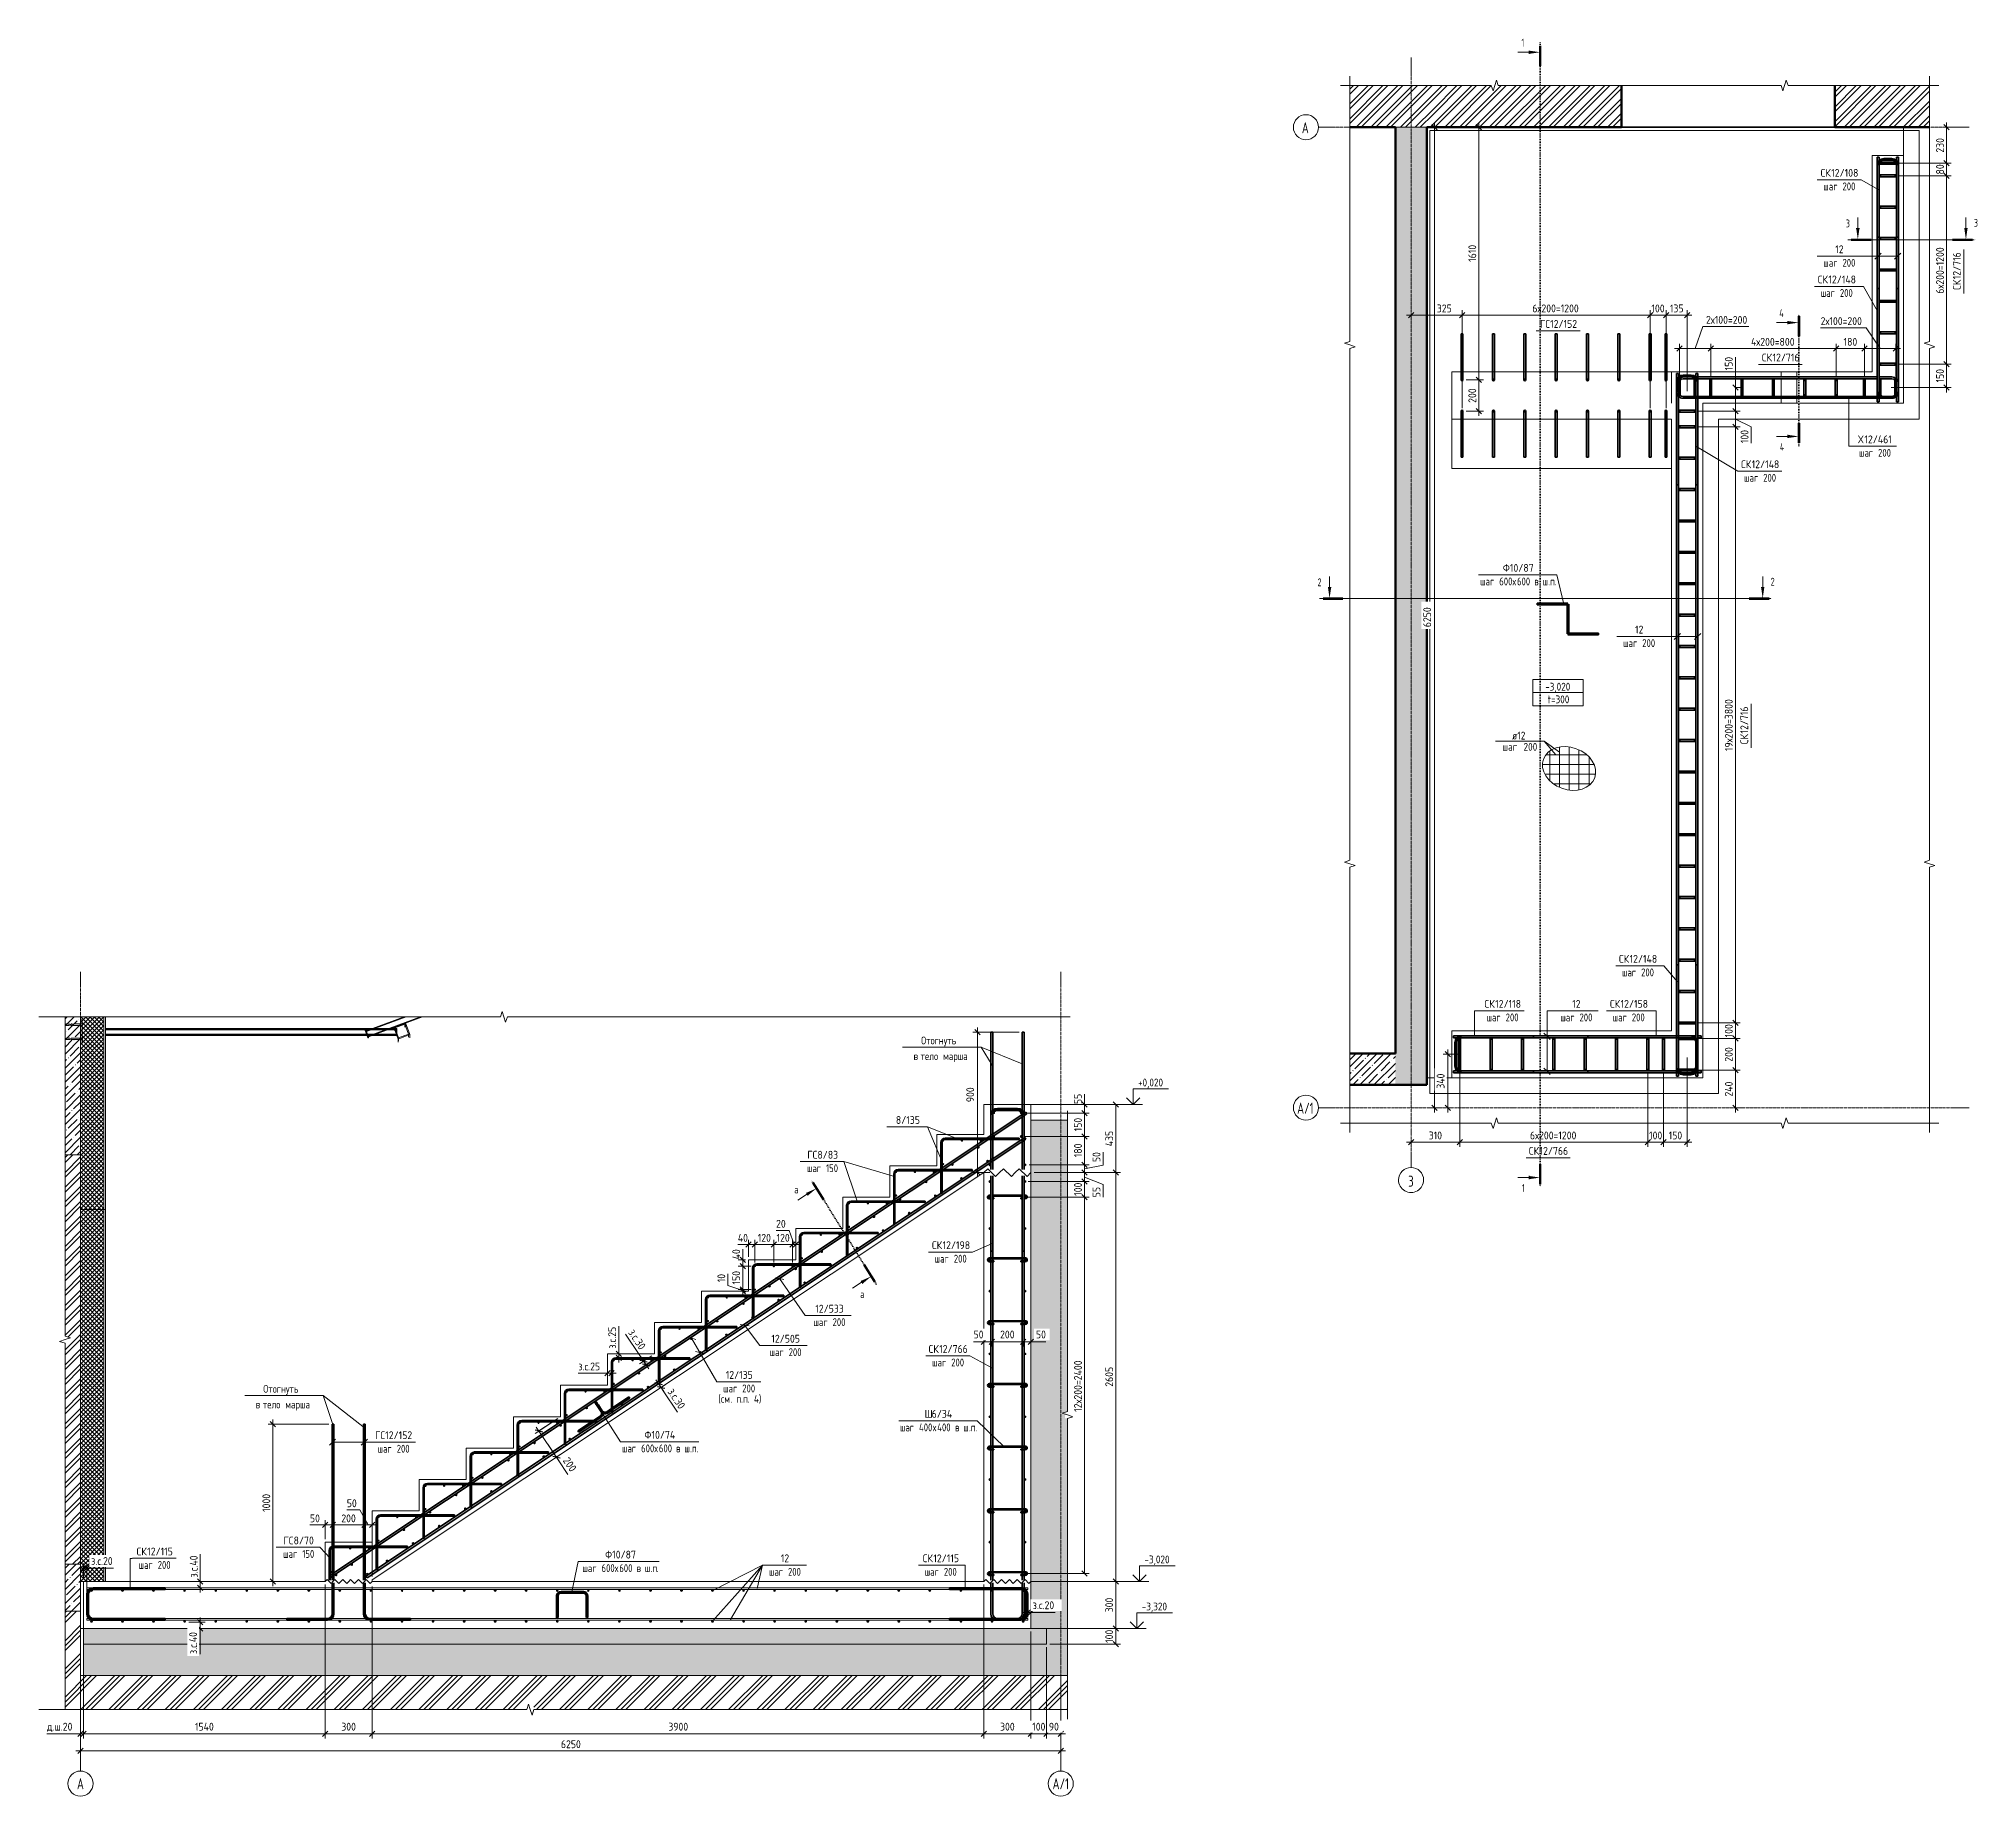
# Model space of a CAD drawing. Header units: millimetres. Extents: x -6516 to 17647, y -4389 to 6814.
# Drawn here: x -6516 to 5843, y -4389 to 6814 of the extents above; entities that cross this region are included whole.
import ezdxf

# ---------------------------------------------------------------- set-up
doc = ezdxf.new("R2010")
doc.units = ezdxf.units.MM
doc.linetypes.add('02 Штрихпунктирная _20 мм_', pattern=[25, 20, -2.5, 0, -2.5])
doc.linetypes.add('04 Пунктир 10мм', pattern=[10, 0, -10])
for name, color, linetype, lineweight in [('AA_Dim', 7, 'Continuous', 9), ('AA_Dim-20', 7, 'Continuous', 9), ('AA_Oformlenie', 7, 'Continuous', 9), ('AA_Razrez', 7, 'Continuous', 9), ('AA_Vinoska', 7, 'Continuous', 9), ('AA_Visotnaya otmetka', 7, 'Continuous', 9), ('AF_Balki', 7, 'Continuous', 20), ('AF_Perekritie', 7, 'Continuous', 60), ('AF_Perekritie_Грунт', 253, 'Continuous', 20), ('AF_Perekritie_Опалубка', 253, 'Continuous', 20), ('AF_Perekritie_Опалубка_Существующая', 253, 'Continuous', 20), ('AF_Stena', 7, 'Continuous', 60), ('AF_Stena_Опалубка', 253, 'Continuous', 20), ('AF_Stena_Опалубка_Существующая', 253, 'Continuous', 20), ('Gen_Text', 7, 'Continuous', 9), ('KR_Armatura', 7, 'Continuous', 20), ('KR_Armatura_Tonkie', 7, 'Continuous', 20), ('KR_Detal', 7, 'Continuous', 20), ('KR_Fundament', 7, 'Continuous', 20), ('Генплан', 7, 'Continuous', 9), ('Оси', 7, 'Continuous', 9)]:
    doc.layers.add(name, color=color, linetype=linetype, lineweight=lineweight)
doc.styles.add('GOST Common', font='GOST_Common.ttf', dxfattribs={"width": 0.85, "height": 50})
doc.styles.add('GOST Common_1', font='GOST_Common.ttf', dxfattribs={"width": 0.9, "height": 50})
doc.styles.add('ISOCPEUR', font='isocpeur.TTF', dxfattribs={"width": 0.7, "height": 70})
doc.styles.add('ISOCPEUR_1', font='isocpeur.TTF', dxfattribs={"width": 0.9, "height": 50})
doc.styles.add('ISOCPEUR_2', font='isocpeur.TTF', dxfattribs={"width": 0.85, "height": 50})
doc.styles.add('ISOCPEUR_3', font='isocpeur.TTF', dxfattribs={"width": 0.8, "height": 50})
doc.styles.add('ISOCPEUR_4', font='isocpeur.TTF', dxfattribs={"width": 0.7, "height": 50})
doc.dimstyles.new('00_Точн_3_знака__прозр_', dxfattribs={"dimscale": 304.8, "dimtxt": 50.137748, "dimasz": 0.111549, "dimexe": 0.098425, "dimexo": 0.065617, "dimgap": 0.006562, "dimtad": 1, "dimdec": 3, "dimrnd": 0.001, "dimdsep": 46, "dimtxsty": 'ISOCPEUR_1', "dimblk1": 'OBLIQUE', "dimblk2": 'OBLIQUE', "dimsah": 1, "dimcen": 0.09, "dimdle": 0.098425, "dimazin": 0, "dimtfac": 1, "dimtdec": 4, "dimtix": 1, "dimtmove": 1, "dimatfit": 3, "dimfxl": 1, "dimtvp": 1, "dimtolj": 1, "dimtzin": 0, "dimlwd": 18, "dimlwe": 18, "dimarcsym": 2})
doc.dimstyles.new('00_Точн_3_знака__прозр__1', dxfattribs={"dimscale": 304.8, "dimtxt": 50.137748, "dimasz": 0.111549, "dimexe": 0.098425, "dimexo": 0.065617, "dimgap": 0.006562, "dimtad": 1, "dimdec": 3, "dimrnd": 0.001, "dimdsep": 46, "dimtxsty": 'ISOCPEUR_1', "dimblk1": 'OBLIQUE', "dimblk2": 'OBLIQUE', "dimsah": 1, "dimcen": 0.09, "dimdle": 0.098425, "dimazin": 0, "dimtfac": 1, "dimtdec": 4, "dimtix": 1, "dimtmove": 0, "dimatfit": 3, "dimfxl": 1, "dimtvp": 1, "dimtolj": 1, "dimtzin": 0, "dimlwd": 18, "dimlwe": 18, "dimarcsym": 2})
doc.dimstyles.new('01_Точн_3_знака__непрозр_', dxfattribs={"dimscale": 304.8, "dimtxt": 50.137748, "dimasz": 0.111549, "dimexe": 0.098425, "dimexo": 0.065617, "dimgap": 0.019685, "dimtad": 1, "dimdec": 3, "dimrnd": 0.001, "dimdsep": 46, "dimtxsty": 'ISOCPEUR_1', "dimblk1": 'OBLIQUE', "dimblk2": 'OBLIQUE', "dimsah": 1, "dimcen": 0.09, "dimdle": 0.098425, "dimazin": 0, "dimtfac": 1, "dimtdec": 4, "dimtix": 1, "dimtmove": 1, "dimatfit": 3, "dimfxl": 1, "dimtvp": 1, "dimtfill": 1, "dimtolj": 1, "dimtzin": 0, "dimlwd": 18, "dimlwe": 18, "dimarcsym": 2})
doc.dimstyles.new('01_Точн_3_знака__непрозр__1', dxfattribs={"dimscale": 304.8, "dimtxt": 50.137748, "dimasz": 0.111549, "dimexe": 0.098425, "dimexo": 0.065617, "dimgap": 0.019685, "dimtad": 1, "dimdec": 3, "dimrnd": 0.001, "dimdsep": 46, "dimtxsty": 'ISOCPEUR_1', "dimblk1": 'OBLIQUE', "dimblk2": 'OBLIQUE', "dimsah": 1, "dimcen": 0.09, "dimdle": 0.098425, "dimazin": 0, "dimtfac": 1, "dimtdec": 4, "dimtix": 1, "dimtmove": 0, "dimatfit": 3, "dimfxl": 1, "dimtvp": 1, "dimtfill": 1, "dimtolj": 1, "dimtzin": 0, "dimlwd": 18, "dimlwe": 18, "dimarcsym": 2})
doc.dimstyles.new('05_Округл_1мм__прозр_', dxfattribs={"dimscale": 304.8, "dimtxt": 50.137748, "dimasz": 0.111549, "dimexe": 0.098425, "dimexo": 0.065617, "dimgap": 0.006562, "dimtad": 1, "dimdec": 0, "dimdsep": 46, "dimtxsty": 'ISOCPEUR_1', "dimblk1": 'OBLIQUE', "dimblk2": 'OBLIQUE', "dimsah": 1, "dimcen": 0.09, "dimdle": 0.098425, "dimazin": 0, "dimtfac": 1, "dimtdec": 4, "dimtix": 1, "dimtmove": 0, "dimatfit": 3, "dimfxl": 1, "dimtvp": 1, "dimtolj": 1, "dimtzin": 0, "dimlwd": 18, "dimlwe": 18, "dimarcsym": 2})
doc.dimstyles.new('05_Округл_1мм__прозр__1', dxfattribs={"dimscale": 304.8, "dimtxt": 50.137748, "dimasz": 0.111549, "dimexe": 0.098425, "dimexo": 0.065617, "dimgap": 0.006562, "dimtad": 1, "dimdec": 0, "dimdsep": 46, "dimtxsty": 'ISOCPEUR_1', "dimblk1": 'OBLIQUE', "dimblk2": 'OBLIQUE', "dimsah": 1, "dimcen": 0.09, "dimdle": 0.098425, "dimazin": 0, "dimtfac": 1, "dimtdec": 4, "dimtix": 1, "dimtmove": 1, "dimatfit": 3, "dimfxl": 1, "dimtvp": 1, "dimtolj": 1, "dimtzin": 0, "dimlwd": 18, "dimlwe": 18, "dimarcsym": 2})
doc.dimstyles.new('05_Округл_50мм__непрозр_', dxfattribs={"dimscale": 304.8, "dimtxt": 50.137748, "dimasz": 0.111549, "dimexe": 0.098425, "dimexo": 0.065617, "dimgap": 0.019685, "dimtad": 1, "dimdec": 0, "dimrnd": 50, "dimdsep": 46, "dimtxsty": 'ISOCPEUR_1', "dimblk1": 'OBLIQUE', "dimblk2": 'OBLIQUE', "dimsah": 1, "dimcen": 0.09, "dimdle": 0.098425, "dimazin": 0, "dimtfac": 1, "dimtdec": 4, "dimtix": 1, "dimtmove": 1, "dimatfit": 3, "dimfxl": 1, "dimtvp": 1, "dimtfill": 1, "dimtolj": 1, "dimtzin": 0, "dimlwd": 18, "dimlwe": 18, "dimarcsym": 2})
doc.dimstyles.new('05_Округл_5мм__непрозр_', dxfattribs={"dimscale": 304.8, "dimtxt": 50.137748, "dimasz": 0.111549, "dimexe": 0.098425, "dimexo": 0.065617, "dimgap": 0.019685, "dimtad": 1, "dimdec": 0, "dimrnd": 5, "dimdsep": 46, "dimtxsty": 'ISOCPEUR_1', "dimblk1": 'OBLIQUE', "dimblk2": 'OBLIQUE', "dimsah": 1, "dimcen": 0.09, "dimdle": 0.098425, "dimazin": 0, "dimtfac": 1, "dimtdec": 4, "dimtix": 1, "dimtmove": 1, "dimatfit": 3, "dimfxl": 1, "dimtvp": 1, "dimtfill": 1, "dimtolj": 1, "dimtzin": 0, "dimlwd": 18, "dimlwe": 18, "dimarcsym": 2})
doc.dimstyles.new('05_Округл_5мм__прозр_', dxfattribs={"dimscale": 304.8, "dimtxt": 50.137748, "dimasz": 0.111549, "dimexe": 0.098425, "dimexo": 0.065617, "dimgap": 0.006562, "dimtad": 1, "dimdec": 0, "dimrnd": 5, "dimdsep": 46, "dimtxsty": 'ISOCPEUR_1', "dimblk1": 'OBLIQUE', "dimblk2": 'OBLIQUE', "dimsah": 1, "dimcen": 0.09, "dimdle": 0.098425, "dimazin": 0, "dimtfac": 1, "dimtdec": 4, "dimtix": 1, "dimtmove": 0, "dimatfit": 3, "dimfxl": 1, "dimtvp": 1, "dimtolj": 1, "dimtzin": 0, "dimlwd": 18, "dimlwe": 18, "dimarcsym": 2})
doc.dimstyles.new('05_Округл_5мм__прозр__1', dxfattribs={"dimscale": 304.8, "dimtxt": 50.137748, "dimasz": 0.111549, "dimexe": 0.098425, "dimexo": 0.065617, "dimgap": 0.006562, "dimtad": 1, "dimdec": 0, "dimrnd": 5, "dimdsep": 46, "dimtxsty": 'ISOCPEUR_1', "dimblk1": 'OBLIQUE', "dimblk2": 'OBLIQUE', "dimsah": 1, "dimcen": 0.09, "dimdle": 0.098425, "dimazin": 0, "dimtfac": 1, "dimtdec": 4, "dimtix": 1, "dimtmove": 1, "dimatfit": 3, "dimfxl": 1, "dimtvp": 1, "dimtolj": 1, "dimtzin": 0, "dimlwd": 18, "dimlwe": 18, "dimarcsym": 2})
pattern_1 = [(45, (-3218.363, -300), (-14.14214, 14.14214), []), (135, (-3218.363, -300), (-14.14214, -14.14214), [])]
pattern_2 = [(45, (-3218.36, -300), (-44.9013, 44.9013), []), (45, (-3173.46, -300), (-44.9013, 44.9013), [79.375, -15.875, 0.67056, -15.204])]
pattern_3 = [(45, (-17096.49, 0), (-44.90128, 44.90128), []), (45, (-17051.586, 0), (-44.90128, 44.90128), [79.375, -15.875, 0.67056, -15.204])]
pattern_4 = [(45, (-17096.49, 0), (-47.14634, 47.14634), []), (45, (-17065.056, 0), (-47.14634, 47.14634), [])]

msp = doc.modelspace()

# ---------------------------------------------------------------- texts
at = {"layer": 'AA_Razrez', "char_height": 50, "attachment_point": 1, "style": 'ISOCPEUR_4'}
for s, insert, width in [('\\fISOCPEUR|b0|i0|c204|p34|;\\W.7;1', (2936.7514, 6813.8418), 21.324887), ('\\fISOCPEUR|b0|i0|c204|p34|;\\W.7;3', (5005.3255, 5661.7851), 30.303787), ('\\fISOCPEUR|b0|i0|c204|p34|;\\W.7;3', (5821.8727, 5665.62), 30.303787), ('\\fISOCPEUR|b0|i0|c204|p34|;\\W.7;4', (4581.3246, 5090.2681), 33.670875), ('\\fISOCPEUR|b0|i0|c204|p34|;\\W.7;4', (4585.1594, 4237.4919), 33.670875), ('\\fISOCPEUR|b0|i0|c204|p34|;\\W.7;2', (1637.3269, 3374.0687), 30.303787), ('\\fISOCPEUR|b0|i0|c204|p34|;\\W.7;2', (4526.2374, 3377.9035), 30.303787), ('\\fISOCPEUR|b0|i0|c204|p34|;\\W.7;1', (2940.5863, -487.0348), 21.324887), ('\\fISOCPEUR|b0|i0|c204|p34|;\\W.7;а', (-1698.9026, -496.7022), 33.670875), ('\\fISOCPEUR|b0|i0|c204|p34|;\\W.7;а', (-1278.9764, -1163.5042), 33.670875)]:
    msp.add_mtext(s, dxfattribs=dict(at, insert=insert, width=width))
at = {"layer": 'AA_Vinoska', "char_height": 50, "attachment_point": 1}
for s, insert, width, style in [('СК', (4844.6682, 5983.839), 82.253137, 'ISOCPEUR_1'), ('12/108', (4912.5338, 5983.839), 210.683475, 'ISOCPEUR_1'), ('шаг', (4862.4082, 5897.858), 116.7257, 'ISOCPEUR_3'), (' 200', (4958.7165, 5897.858), 133.4008, 'ISOCPEUR_3'), ('12', (4938.1782, 5496.9232), 66.379725, 'ISOCPEUR_1'), ('шаг', (4862.4082, 5410.9421), 116.7257, 'ISOCPEUR_3'), (' 200', (4958.7165, 5410.9421), 133.4008, 'ISOCPEUR_3'), ('СК', (4826.469, 5304.4396), 82.253137, 'ISOCPEUR_1'), ('шаг', (4845.919, 5218.4585), 116.7257, 'ISOCPEUR_3'), ('12/148', (4894.3346, 5304.4396), 215.012587, 'ISOCPEUR_1'), (' 200', (4942.2274, 5218.4585), 133.4008, 'ISOCPEUR_3'), ('ГС', (3055.9035, 5020.9748), 77.924025, 'ISOCPEUR_1'), ('12/152', (3120.1973, 5020.9748), 210.683475, 'ISOCPEUR_1'), ('СК', (4470.058, 4806.6388), 82.253137, 'ISOCPEUR_1'), ('12/716', (4537.9237, 4806.6388), 210.683475, 'ISOCPEUR_1'), ('\\fISOCPEUR|b0|i0|c204|p34|;\\W.9;Х', (5083.5106, 4285.3602), 49.063275, 'ISOCPEUR_1'), ('12/461', (5123.9919, 4285.3602), 215.012587, 'ISOCPEUR_1'), ('СК', (4337.4193, 4126.5451), 82.253137, 'ISOCPEUR_1'), ('12/148', (4405.2849, 4126.5451), 215.012587, 'ISOCPEUR_1'), ('шаг', (5089.2806, 4199.3791), 116.7257, 'ISOCPEUR_3'), (' 200', (5185.5889, 4199.3791), 133.4008, 'ISOCPEUR_3'), ('шаг', (4356.8693, 4040.5641), 116.7257, 'ISOCPEUR_3'), (' 200', (4453.1776, 4040.5641), 133.4008, 'ISOCPEUR_3'), ('\\fISOCPEUR|b0|i0|c204|p34|;\\W.9;Ф', (2818.6133, 3465.7358), 54.835425, 'ISOCPEUR_1'), ('10/87', (2863.857, 3465.7358), 183.265762, 'ISOCPEUR_1'), ('шаг', (2673.9933, 3379.7547), 116.7257, 'ISOCPEUR_3'), (' 600', (2770.3016, 3379.7547), 133.4008, 'ISOCPEUR_3'), ('\\fISOCPEUR|b0|i0|c204|p34|;\\W.8;х', (2880.3683, 3379.7547), 34.6329, 'ISOCPEUR_3'), ('600 ', (2908.9433, 3379.7547), 133.4008, 'ISOCPEUR_3'), ('\\fISOCPEUR|b0|i0|c204|p34|;\\W.8;в', (3019.01, 3379.7547), 34.6329, 'ISOCPEUR_3'), ('\\fISOCPEUR|b0|i0|c204|p34|;\\W.8; ', (3047.585, 3379.7547), 29.5021, 'ISOCPEUR_3'), ('\\fISOCPEUR|b0|i0|c204|p34|;\\W.8;ш', (3071.9266, 3379.7547), 43.6118, 'ISOCPEUR_3'), ('\\fISOCPEUR|b0|i0|c204|p34|;\\W.8;п', (3119.5516, 3379.7547), 34.6329, 'ISOCPEUR_3'), ('\\fISOCPEUR|b0|i0|c204|p34|;\\W.8;.', (3107.91, 3379.7547), 14.1097, 'ISOCPEUR_3'), ('\\fISOCPEUR|b0|i0|c204|p34|;\\W.8;.', (3148.1266, 3379.7547), 14.1097, 'ISOCPEUR_3'), ('шаг', (3585.8021, 2986.6801), 116.7257, 'ISOCPEUR_3'), ('12', (3661.5721, 3072.6611), 66.379725, 'ISOCPEUR_1'), (' 200', (3682.1105, 2986.6801), 133.4008, 'ISOCPEUR_3'), ('-3,020', (3088.234, 2708.5862), 201.704575, 'ISOCPEUR_2'), ('t=300', (3104.089, 2627.8487), 178.535806, 'ISOCPEUR_2'), ('ø12', (2877.0884, 2396.8116), 115.443, 'GOST Common_1'), ('шаг', (2814.5384, 2325.4279), 131.316413, 'GOST Common_1'), (' 200', (2922.8852, 2325.4279), 135.645525, 'GOST Common_1'), ('СК', (3558.9771, 973.3948), 82.253137, 'ISOCPEUR_1'), ('шаг', (3578.4271, 887.4138), 116.7257, 'ISOCPEUR_3'), ('12/148', (3626.8427, 973.3948), 215.012587, 'ISOCPEUR_1'), (' 200', (3674.7354, 887.4138), 133.4008, 'ISOCPEUR_3'), ('СК', (2701.9885, 686.4324), 82.253137, 'ISOCPEUR_1'), ('12/118', (2769.8541, 686.4324), 199.139175, 'ISOCPEUR_1'), ('12', (3261.4765, 686.4324), 66.379725, 'ISOCPEUR_1'), ('СК', (3501.5421, 686.4324), 82.253137, 'ISOCPEUR_1'), ('12/158', (3569.4078, 686.4324), 210.683475, 'ISOCPEUR_1'), ('шаг', (2714.9585, 600.4514), 116.7257, 'ISOCPEUR_3'), (' 200', (2811.2668, 600.4514), 133.4008, 'ISOCPEUR_3'), ('шаг', (3185.7065, 600.4514), 116.7257, 'ISOCPEUR_3'), (' 200', (3282.0149, 600.4514), 133.4008, 'ISOCPEUR_3'), ('шаг', (3519.2821, 600.4514), 116.7257, 'ISOCPEUR_3'), (' 200', (3615.5905, 600.4514), 133.4008, 'ISOCPEUR_3'), ('Отогнуть', (-890.149, 453.6225), 317.548419, 'GOST Common'), ('\\fGOST Common|b0|i0|c204|p34|;\\W.85;в', (-938.514, 353.6225), 36.797456, 'GOST Common'), ('\\fGOST Common|b0|i0|c204|p34|;\\W.85; ', (-908.1531, 353.6225), 17.717294, 'GOST Common'), ('тело', (-893.5348, 353.6225), 156.729906, 'GOST Common'), ('\\fGOST Common|b0|i0|c204|p34|;\\W.85; ', (-764.2197, 353.6225), 17.717294, 'GOST Common'), ('марша', (-749.6015, 353.6225), 205.793181, 'GOST Common'), ('8/135', (-1051.0852, -53.6065), 183.265762, 'ISOCPEUR_1'), ('ГС', (-1615.7196, -275.1348), 77.924025, 'ISOCPEUR_1'), ('8/83', (-1551.4258, -275.1348), 155.84805, 'ISOCPEUR_1'), (' 150', (-1521.9113, -361.1158), 123.1392, 'ISOCPEUR_3'), ('СК', (2984.8251, -250.6816), 82.253137, 'ISOCPEUR_1'), ('12/766', (3052.6907, -250.6816), 222.227775, 'ISOCPEUR_1'), ('шаг', (-1618.2196, -361.1158), 116.7257, 'ISOCPEUR_3'), ('СК', (-821.2922, -851.5911), 82.253137, 'ISOCPEUR_1'), ('12/198', (-753.4266, -851.5911), 210.683475, 'ISOCPEUR_1'), ('шаг', (-803.5522, -937.5722), 116.7257, 'ISOCPEUR_3'), (' 200', (-707.2439, -937.5722), 133.4008, 'ISOCPEUR_3'), ('шаг', (-1576.458, -1342.4003), 116.7257, 'ISOCPEUR_3'), ('12/533', (-1564.948, -1256.4193), 222.227775, 'ISOCPEUR_1'), (' 200', (-1480.1496, -1342.4003), 133.4008, 'ISOCPEUR_3'), ('12/505', (-1844.948, -1447.8207), 222.227775, 'ISOCPEUR_1'), ('шаг', (-1856.458, -1533.8017), 116.7257, 'ISOCPEUR_3'), (' 200', (-1760.1496, -1533.8017), 133.4008, 'ISOCPEUR_3'), ('СК', (-842.7058, -1513.36), 82.253137, 'ISOCPEUR_1'), ('12/766', (-774.8401, -1513.36), 222.227775, 'ISOCPEUR_1'), (' 200', (-723.8874, -1599.3411), 133.4008, 'ISOCPEUR_3'), ('12/135', (-2135.9946, -1678.7671), 210.683475, 'ISOCPEUR_1'), ('шаг', (-820.1958, -1599.3411), 116.7257, 'ISOCPEUR_3'), ('Отогнуть', (-5084.149, -1767.1458), 317.548419, 'GOST Common'), ('шаг', (-2152.2746, -1764.7482), 116.7257, 'ISOCPEUR_3'), (' 200', (-2055.9662, -1764.7482), 133.4008, 'ISOCPEUR_3'), ('\\fGOST Common|b0|i0|c204|p34|;\\W.85;в', (-5132.514, -1867.1458), 36.797456, 'GOST Common'), ('\\fGOST Common|b0|i0|c204|p34|;\\W.85; ', (-5102.1531, -1867.1458), 17.717294, 'GOST Common'), ('тело', (-5087.5348, -1867.1458), 156.729906, 'GOST Common'), ('\\fGOST Common|b0|i0|c204|p34|;\\W.85; ', (-4958.2197, -1867.1458), 17.717294, 'GOST Common'), ('марша', (-4943.6015, -1867.1458), 205.793181, 'GOST Common'), ('\\fISOCPEUR|b0|i0|c204|p34|;\\W.9;Ш', (-868.0077, -1927.0115), 54.835425, 'ISOCPEUR_1'), ('6/34', (-822.764, -1927.0115), 160.177163, 'ISOCPEUR_1'), ('ГС', (-4371.3137, -2063.1451), 77.924025, 'ISOCPEUR_1'), ('12/152', (-4307.02, -2063.1451), 210.683475, 'ISOCPEUR_1'), ('\\fISOCPEUR|b0|i0|c204|p34|;\\W.9;Ф', (-2654.3469, -2060.8495), 54.835425, 'ISOCPEUR_1'), ('10/74', (-2609.1032, -2060.8495), 187.594875, 'ISOCPEUR_1'), ('шаг', (-1025.3677, -2012.9926), 116.7257, 'ISOCPEUR_3'), (' 400', (-929.0594, -2012.9926), 137.2489, 'ISOCPEUR_3'), ('\\fISOCPEUR|b0|i0|c204|p34|;\\W.8;х', (-815.8177, -2012.9926), 34.6329, 'ISOCPEUR_3'), ('400 ', (-787.2427, -2012.9926), 137.2489, 'ISOCPEUR_3'), ('\\fISOCPEUR|b0|i0|c204|p34|;\\W.8;в', (-674.0011, -2012.9926), 34.6329, 'ISOCPEUR_3'), ('\\fISOCPEUR|b0|i0|c204|p34|;\\W.8; ', (-645.4261, -2012.9926), 29.5021, 'ISOCPEUR_3'), ('\\fISOCPEUR|b0|i0|c204|p34|;\\W.8;ш', (-621.0844, -2012.9926), 43.6118, 'ISOCPEUR_3'), ('\\fISOCPEUR|b0|i0|c204|p34|;\\W.8;.', (-585.1011, -2012.9926), 14.1097, 'ISOCPEUR_3'), ('\\fISOCPEUR|b0|i0|c204|p34|;\\W.8;п', (-573.4594, -2012.9926), 34.6329, 'ISOCPEUR_3'), ('\\fISOCPEUR|b0|i0|c204|p34|;\\W.8;.', (-544.8844, -2012.9926), 14.1097, 'ISOCPEUR_3'), ('шаг', (-4355.3737, -2149.1262), 116.7257, 'ISOCPEUR_3'), (' 200', (-4259.0654, -2149.1262), 133.4008, 'ISOCPEUR_3'), ('шаг', (-2797.1669, -2146.8306), 116.7257, 'ISOCPEUR_3'), (' 600', (-2700.8586, -2146.8306), 133.4008, 'ISOCPEUR_3'), ('\\fISOCPEUR|b0|i0|c204|p34|;\\W.8;х', (-2590.7919, -2146.8306), 34.6329, 'ISOCPEUR_3'), ('600 ', (-2562.2169, -2146.8306), 133.4008, 'ISOCPEUR_3'), ('\\fISOCPEUR|b0|i0|c204|p34|;\\W.8;в', (-2452.1503, -2146.8306), 34.6329, 'ISOCPEUR_3'), ('\\fISOCPEUR|b0|i0|c204|p34|;\\W.8; ', (-2423.5753, -2146.8306), 29.5021, 'ISOCPEUR_3'), ('\\fISOCPEUR|b0|i0|c204|p34|;\\W.8;ш', (-2399.2336, -2146.8306), 43.6118, 'ISOCPEUR_3'), ('\\fISOCPEUR|b0|i0|c204|p34|;\\W.8;.', (-2363.2503, -2146.8306), 14.1097, 'ISOCPEUR_3'), ('\\fISOCPEUR|b0|i0|c204|p34|;\\W.8;п', (-2351.6086, -2146.8306), 34.6329, 'ISOCPEUR_3'), ('\\fISOCPEUR|b0|i0|c204|p34|;\\W.8;.', (-2323.0336, -2146.8306), 14.1097, 'ISOCPEUR_3'), ('СК', (-5892.2662, -2804.187), 82.253137, 'ISOCPEUR_1'), ('12/115', (-5824.4005, -2804.187), 199.139175, 'ISOCPEUR_1'), ('шаг', (-4957.648, -2819.9233), 116.7257, 'ISOCPEUR_3'), ('ГС', (-4955.148, -2733.9423), 77.924025, 'ISOCPEUR_1'), ('8/70', (-4890.8543, -2733.9423), 155.84805, 'ISOCPEUR_1'), (' 150', (-4861.3397, -2819.9233), 123.1392, 'ISOCPEUR_3'), ('\\fISOCPEUR|b0|i0|c204|p34|;\\W.9;Ф', (-2905.0329, -2824.2751), 54.835425, 'ISOCPEUR_1'), ('10/87', (-2859.7891, -2824.2751), 183.265762, 'ISOCPEUR_1'), ('шаг', (-5879.2962, -2890.168), 116.7257, 'ISOCPEUR_3'), (' 200', (-5782.9878, -2890.168), 133.4008, 'ISOCPEUR_3'), ('шаг', (-3049.6529, -2910.2561), 116.7257, 'ISOCPEUR_3'), (' 600', (-2953.3445, -2910.2561), 133.4008, 'ISOCPEUR_3'), ('\\fISOCPEUR|b0|i0|c204|p34|;\\W.8;х', (-2843.2779, -2910.2561), 34.6329, 'ISOCPEUR_3'), ('600 ', (-2814.7029, -2910.2561), 133.4008, 'ISOCPEUR_3'), ('\\fISOCPEUR|b0|i0|c204|p34|;\\W.8;в', (-2704.6362, -2910.2561), 34.6329, 'ISOCPEUR_3'), ('\\fISOCPEUR|b0|i0|c204|p34|;\\W.8; ', (-2676.0612, -2910.2561), 29.5021, 'ISOCPEUR_3'), ('\\fISOCPEUR|b0|i0|c204|p34|;\\W.8;ш', (-2651.7195, -2910.2561), 43.6118, 'ISOCPEUR_3'), ('\\fISOCPEUR|b0|i0|c204|p34|;\\W.8;.', (-2615.7362, -2910.2561), 14.1097, 'ISOCPEUR_3'), ('\\fISOCPEUR|b0|i0|c204|p34|;\\W.8;п', (-2604.0945, -2910.2561), 34.6329, 'ISOCPEUR_3'), ('\\fISOCPEUR|b0|i0|c204|p34|;\\W.8;.', (-2575.5195, -2910.2561), 14.1097, 'ISOCPEUR_3'), ('шаг', (-1860.6768, -2933.6643), 116.7257, 'ISOCPEUR_3'), ('12', (-1784.9068, -2847.6832), 66.379725, 'ISOCPEUR_1'), (' 200', (-1764.3684, -2933.6643), 133.4008, 'ISOCPEUR_3'), ('СК', (-880.1234, -2847.6832), 82.253137, 'ISOCPEUR_1'), ('шаг', (-867.1534, -2933.6643), 116.7257, 'ISOCPEUR_3'), ('12/115', (-812.2578, -2847.6832), 199.139175, 'ISOCPEUR_1'), (' 200', (-770.8451, -2933.6643), 133.4008, 'ISOCPEUR_3')]:
    msp.add_mtext(s, dxfattribs=dict(at, insert=insert, width=width, style=style))
at = {"layer": 'AA_Vinoska', "char_height": 50, "attachment_point": 1, "rotation": 90, "style": 'ISOCPEUR_1'}
for s, insert, width in [('12/716', (5688.312, 5280.769), 210.683475), ('СК', (5688.312, 5212.9034), 82.253137), ('12/716', (4333.0846, 2385.0264), 210.683475), ('СК', (4333.0846, 2317.1607), 82.253137)]:
    msp.add_mtext(s, dxfattribs=dict(at, insert=insert, width=width))
at = {"layer": 'AA_Visotnaya otmetka', "char_height": 50, "width": 191.919467, "attachment_point": 1, "line_spacing_factor": 1.135194, "style": 'ISOCPEUR_2'}
for s, insert in [('+0,020', (492.5332, 185.1359)), ('-3,020', (533.1737, -2854.8641)), ('-3,320', (516.1538, -3154.8641))]:
    msp.add_mtext(s, dxfattribs=dict(at, insert=insert))
at = {"layer": 'Gen_Text', "char_height": 50, "attachment_point": 1, "style": 'ISOCPEUR_2'}
for s, insert, width in [('\\fISOCPEUR|b0|i0|c204|p34|;\\W.85;(', (-2183.7004, -1831.1681), 20.443031), ('см', (-2166.8332, -1831.1681), 72.232044), ('\\fISOCPEUR|b0|i0|c204|p34|;\\W.85;п', (-2069.0035, -1831.1681), 36.797456), ('\\fISOCPEUR|b0|i0|c204|p34|;\\W.85;п', (-2026.2733, -1831.1681), 36.797456), ('. 4)', (-1995.9123, -1831.1681), 107.666631), ('. ', (-2107.2358, -1831.1681), 46.337538), ('\\fISOCPEUR|b0|i0|c204|p34|;\\W.85;.', (-2038.6426, -1831.1681), 14.991556)]:
    msp.add_mtext(s, dxfattribs=dict(at, insert=insert, width=width))
at = {"layer": 'Оси', "char_height": 70, "attachment_point": 1, "style": 'ISOCPEUR'}
for s, insert, width in [('\\fISOCPEUR|b0|i0|c204|p34|;\\W.7;А', (1537.1575, 6281.4305), 53.8734), ('\\fISOCPEUR|b0|i0|c204|p34|;\\W.7;А', (1507.4775, 31.4305), 53.8734), ('/1', (1551.9275, 31.4305), 71.8312), ('\\fISOCPEUR|b0|i0|c204|p34|;\\W.7;3', (2215.4703, -433.5853), 41.527412), ('\\fISOCPEUR|b0|i0|c204|p34|;\\W.7;А', (-6272.2161, -4274.8281), 53.8734), ('\\fISOCPEUR|b0|i0|c204|p34|;\\W.7;А', (-51.8961, -4274.8281), 53.8734), ('/1', (-7.4461, -4274.8281), 71.8312)]:
    msp.add_mtext(s, dxfattribs=dict(at, insert=insert, width=width))

# ---------------------------------------------------------------- blocks, each defined once
blk = doc.blocks.new('Лестница - Лестница-3665978-КР_РЗ_Арм_1')
at = {"layer": 'AF_Perekritie', "lineweight": 20}
for p, q in [((-446, 20), (-490, 20)), ((-490, 20), (-490, -170)), ((-434, 20), (-446, 20)), ((-246, 20), (-434, 20)), ((-234, 20), (-246, 20)), ((-190, 20), (-234, 20)), ((-190, -414), (-190, 20)), ((-490, -170), (-790, -170)), ((-790, -170), (-790, -370)), ((-790, -370), (-1090, -370)), ((-1090, -370), (-1090, -570)), ((-4390, -3010), (-490, -414)), ((-1090, -570), (-1390, -570)), ((-1390, -570), (-1390, -770)), ((-1390, -770), (-1690, -770)), ((-1690, -770), (-1690, -970)), ((-1690, -970), (-1990, -970)), ((-1990, -970), (-1990, -1170)), ((-1990, -1170), (-2290, -1170)), ((-2290, -1170), (-2290, -1370)), ((-2290, -1370), (-2590, -1370)), ((-2590, -1370), (-2590, -1570)), ((-2590, -1570), (-2890, -1570)), ((-2890, -1570), (-2890, -1770)), ((-2890, -1770), (-3190, -1770)), ((-3190, -1770), (-3190, -1970)), ((-3190, -1970), (-3490, -1970)), ((-3490, -1970), (-3490, -2170)), ((-3490, -2170), (-3790, -2170)), ((-3790, -2170), (-3790, -2370)), ((-3790, -2370), (-4090, -2370)), ((-4090, -2370), (-4090, -2570)), ((-4090, -2570), (-4390, -2570)), ((-4390, -2570), (-4390, -2770)), ((-4690, -2770), (-4690, -3020)), ((-4646, -2770), (-4690, -2770)), ((-4446, -2770), (-4634, -2770)), ((-4390, -2770), (-4434, -2770)), ((-4390, -3020), (-4390, -3010))]:
    blk.add_line(p, q, dxfattribs=at)
blk = doc.blocks.new('Грунт - Грунт-3679763-КР_РЗ_Арм_1')
at = {"layer": 'Генплан'}
h = blk.add_hatch(dxfattribs=at)
h.set_pattern_fill('FP_1', color=256, style=0, pattern_type=2)
h.set_pattern_definition([(45, (-3218.36, -300), (-89.8026, 89.8026), []), (45, (-3186.61, -300), (0, 179.605), []), (45, (-3250.11, -300), (0, 179.605), [])])
h.paths.add_polyline_path([(-3404, -3837), (-3393, -3803), (-3382, -3837), (-3382, -3822), (-3359, -3822), (-3359, -3837), (43, -3837), (43, -3620), (-6250, -3620), (-6250, -3210), (-6348, -3210), (-6348, -3837), (-3980, -3837)])
for p, q in [((-6250, -3210), (-6348, -3210)), ((-6250, -3620), (-6250, -3210)), ((43, -3620), (-6250, -3620))]:
    blk.add_line(p, q, dxfattribs=at)
blk = doc.blocks.new('253_Профиль гнутый сварной квадратный _НесКаркас_Балка_ - Балка_40х4-3812228-КР_РЗ_Арм_1')
at = {"layer": 'AF_Balki'}
for p, q in [((-4186, 579), (-4428, 489)), ((-4185, 579), (-4428, 489)), ((-4427, 486), (-4175, 579)), ((-4174, 579), (-4427, 485)), ((-4083, 579), (-4416, 456)), ((-4083, 579), (-4416, 456)), ((-4415, 452), (-4071, 579)), ((-4070, 579), (-4414, 452)), ((-4428, 489), (-4427, 486)), ((-4428, 489), (-4428, 489)), ((-4428, 489), (-4414, 452)), ((-4427, 485), (-4427, 486)), ((-4416, 456), (-4427, 485)), ((-4416, 456), (-4415, 452)), ((-4416, 456), (-4416, 456)), ((-4414, 452), (-4415, 452))]:
    blk.add_line(p, q, dxfattribs=at)
blk = doc.blocks.new('354_Прокат Лист _НесКаркас_РабПлоск_ - 354_Прокат Лист _НесКаркас_РабПлоск_-4003191-КР_РЗ_Арм_1')
at = {"layer": 'AF_Balki'}
for p, q in [((-4430, 494), (-4434, 493)), ((-4434, 493), (-4417, 446)), ((-4434, 492), (-4430, 493)), ((-4434, 492), (-4434, 493)), ((-4416, 445), (-4434, 492)), ((-4413, 447), (-4430, 494)), ((-4430, 493), (-4430, 494)), ((-4430, 493), (-4413, 447)), ((-4417, 446), (-4413, 447)), ((-4417, 446), (-4416, 445)), ((-4413, 447), (-4416, 445)), ((-4413, 447), (-4413, 447))]:
    blk.add_line(p, q, dxfattribs=at)
blk = doc.blocks.new('253_Профиль гнутый сварной квадратный _НесКаркас_Балка_ - Балка_40х4-3872970-КР_РЗ_Арм_1')
at = {"layer": 'AF_Balki'}
for p, q in [((-4232, 504), (-6090, 504)), ((-4232, 501), (-6090, 501)), ((-6090, 500), (-4232, 500)), ((-4232, 497), (-6090, 497)), ((-4232, 501), (-4232, 504)), ((-4232, 504), (-4232, 464)), ((-4232, 461), (-4232, 501)), ((-4232, 500), (-4232, 497)), ((-4232, 468), (-4232, 500)), ((-4232, 497), (-4232, 466)), ((-4232, 468), (-6090, 468)), ((-4232, 466), (-6090, 466)), ((-6090, 464), (-4232, 464)), ((-4232, 461), (-6090, 461)), ((-4232, 466), (-4232, 468)), ((-4232, 464), (-4232, 461))]:
    blk.add_line(p, q, dxfattribs=at)
blk = doc.blocks.new('354_Прокат Лист _НесКаркас_РабПлоск_ - 354_Прокат Лист _НесКаркас_РабПлоск_-4002315-КР_РЗ_Арм_1')
at = {"layer": 'AF_Balki'}
for p, q in [((-6240, 559), (-6250, 559)), ((-6250, 559), (-6250, 409)), ((-6250, 409), (-6250, 559)), ((-6240, 409), (-6240, 559)), ((-6250, 409), (-6240, 409))]:
    blk.add_line(p, q, dxfattribs=at)
blk = doc.blocks.new('354_Анкер клиновой _СоедНесК_РабПлоск_ - M12x120_20-3827929-КР_РЗ_Арм_1')
at = {"layer": 'KR_Detal'}
for p, q in [((-6337, 534), (-6342, 534)), ((-6342, 534), (-6342, 524)), ((-6342, 524), (-6337, 524)), ((-6305, 534), (-6310, 534)), ((-6310, 534), (-6310, 531)), ((-6310, 526), (-6310, 524)), ((-6310, 524), (-6305, 524)), ((-6305, 533), (-6305, 534)), ((-6293, 533), (-6305, 533)), ((-6305, 524), (-6305, 524)), ((-6305, 524), (-6293, 524)), ((-6237, 534), (-6291, 534)), ((-6291, 524), (-6237, 524)), ((-6237, 524), (-6237, 534))]:
    blk.add_line(p, q, dxfattribs=at)
for centre, start, end in [((-6236, 347), 106.3529, 107.0908), ((-6236, 710), 252.9092, 253.6471)]:
    blk.add_arc(centre, 195, start, end, dxfattribs=at)
for points in [[(-6310, 531), (-6315, 532), (-6324, 533), (-6333, 533), (-6337, 534)], [(-6337, 524), (-6333, 524), (-6324, 525), (-6315, 525), (-6310, 526)]]:
    blk.add_open_spline(points, degree=3, dxfattribs=at)
blk = doc.blocks.new('354_Анкер клиновой _СоедНесК_РабПлоск_ - M12x120_20-3843482-КР_РЗ_Арм_1')
at = {"layer": 'KR_Detal'}
for p, q in [((-6337, 444), (-6342, 444)), ((-6342, 444), (-6342, 434)), ((-6342, 434), (-6337, 434)), ((-6305, 444), (-6310, 444)), ((-6310, 444), (-6310, 441)), ((-6310, 436), (-6310, 434)), ((-6310, 434), (-6305, 434)), ((-6305, 443), (-6305, 444)), ((-6293, 443), (-6305, 443)), ((-6305, 434), (-6305, 434)), ((-6305, 434), (-6293, 434)), ((-6237, 444), (-6291, 444)), ((-6291, 434), (-6237, 434)), ((-6237, 434), (-6237, 444))]:
    blk.add_line(p, q, dxfattribs=at)
for centre, start, end in [((-6236, 257), 106.3529, 107.0908), ((-6236, 620), 252.9092, 253.6471)]:
    blk.add_arc(centre, 195, start, end, dxfattribs=at)
for points in [[(-6310, 441), (-6315, 442), (-6324, 443), (-6333, 443), (-6337, 444)], [(-6337, 434), (-6333, 434), (-6324, 435), (-6315, 435), (-6310, 436)]]:
    blk.add_open_spline(points, degree=3, dxfattribs=at)
blk = doc.blocks.new('261_Лягушка _НесАрм_РабПлоск_ - 10 А500-4005784-КР_РЗ_Арм_1')
at = {"layer": 'KR_Armatura_Tonkie', "lineweight": 35}
for points in [[(-3214, -3114), (-3210, -3114), (-3207, -3101), (-3197, -3092), (-3185, -3089), (-3185, -3084), (-3192, -3085), (-3198, -3087), (-3204, -3090), (-3210, -3097), (-3213, -3104), (-3214, -3108), (-3215, -3114), (-3214, -3114)], [(-3208, -3114), (-3205, -3114), (-3204, -3109), (-3204, -3106), (-3199, -3100), (-3196, -3097), (-3193, -3095), (-3188, -3094), (-3185, -3094), (-3185, -3089), (-3197, -3092), (-3207, -3101), (-3210, -3114), (-3208, -3114)], [(-3082, -3089), (-3045, -3089), (-3045, -3084), (-3185, -3084), (-3185, -3089), (-3135, -3089)], [(-3055, -3094), (-3045, -3094), (-3045, -3089), (-3185, -3089), (-3185, -3094), (-3055, -3094)], [(-3015, -3114), (-3015, -3114), (-3016, -3107), (-3018, -3100), (-3021, -3095), (-3028, -3089), (-3035, -3086), (-3039, -3085), (-3045, -3084), (-3045, -3089), (-3032, -3092), (-3023, -3101), (-3020, -3114), (-3016, -3114)], [(-3025, -3114), (-3020, -3114), (-3023, -3101), (-3032, -3092), (-3045, -3089), (-3045, -3094), (-3040, -3094), (-3037, -3095), (-3031, -3100), (-3027, -3104), (-3026, -3106), (-3025, -3110), (-3025, -3114)], [(-3215, -3226), (-3210, -3226), (-3210, -3114), (-3215, -3114), (-3215, -3226)], [(-3210, -3226), (-3205, -3226), (-3205, -3114), (-3210, -3114), (-3210, -3222)], [(-3020, -3226), (-3020, -3114), (-3025, -3114), (-3025, -3226), (-3021, -3226)], [(-3019, -3226), (-3015, -3226), (-3015, -3114), (-3020, -3114), (-3020, -3226)], [(-3215, -3250), (-3214, -3249), (-3213, -3247), (-3212, -3247), (-3211, -3246), (-3210, -3246), (-3210, -3226), (-3215, -3226), (-3215, -3238), (-3215, -3246), (-3215, -3250)], [(-3210, -3256), (-3206, -3255), (-3205, -3251), (-3206, -3247), (-3210, -3246), (-3214, -3247), (-3215, -3251), (-3214, -3255)], [(-3205, -3250), (-3205, -3249), (-3205, -3244), (-3205, -3232), (-3205, -3226), (-3210, -3226), (-3210, -3246), (-3209, -3246), (-3207, -3247), (-3206, -3247), (-3206, -3249)], [(-3020, -3256), (-3020, -3226), (-3025, -3226), (-3025, -3237), (-3025, -3252), (-3024, -3254), (-3023, -3255), (-3022, -3255), (-3021, -3256)], [(-3020, -3256), (-3019, -3256), (-3017, -3255), (-3016, -3254), (-3016, -3253), (-3015, -3252), (-3015, -3250), (-3015, -3247), (-3015, -3226), (-3020, -3226), (-3020, -3255)]]:
    blk.add_hatch(color=256, dxfattribs=at).paths.add_polyline_path(points)
at = {"layer": 'KR_Armatura'}
for start, end in [(90, 270), (270, 90)]:
    blk.add_arc((-3210, -3251), 5, start, end, dxfattribs=at)
at = {"layer": 'KR_Armatura_Tonkie', "lineweight": 35}
for p, q in [((-3045, -3084), (-3185, -3084)), ((-3215, -3114), (-3215, -3226)), ((-3205, -3226), (-3205, -3114)), ((-3185, -3094), (-3045, -3094)), ((-3025, -3114), (-3025, -3226)), ((-3015, -3226), (-3015, -3114))]:
    blk.add_line(p, q, dxfattribs=at)
at = {"layer": 'KR_Armatura_Tonkie', "lineweight": 35, "flags": 128}
for points in [[(-3185, -3084), (-3196, -3086), (-3205, -3091), (-3212, -3100), (-3215, -3110), (-3215, -3114)], [(-3015, -3114), (-3017, -3103), (-3023, -3094), (-3031, -3087), (-3041, -3084), (-3045, -3084)], [(-3205, -3114), (-3203, -3105), (-3198, -3098), (-3190, -3094), (-3185, -3094)], [(-3045, -3094), (-3036, -3096), (-3029, -3101), (-3026, -3109), (-3025, -3114)], [(-3215, -3251), (-3215, -3249), (-3215, -3243), (-3215, -3235), (-3215, -3226)], [(-3214, -3254), (-3214, -3254), (-3215, -3251)], [(-3207, -3255), (-3207, -3255), (-3210, -3256)], [(-3205, -3226), (-3205, -3236), (-3205, -3244), (-3205, -3249), (-3205, -3251)], [(-3025, -3226), (-3025, -3236), (-3025, -3244), (-3025, -3249), (-3025, -3251)], [(-3015, -3251), (-3015, -3249), (-3015, -3243), (-3015, -3235), (-3015, -3226)]]:
    blk.add_lwpolyline(points, dxfattribs=at)
blk = doc.blocks.new('261_Лягушка _НесАрм_РабПлоск_ - 10 А500-4005785-КР_РЗ_Арм_1')
at = {"layer": 'KR_Armatura_Tonkie', "lineweight": 35}
h = blk.add_hatch(color=256, dxfattribs=at)
h.paths.add_polyline_path([(-2890, -1947), (-2865, -1930), (-2865, -1918), (-2895, -1939), (-2890, -1947)])
h.paths.add_polyline_path([(-2857, -1925), (-2748, -1852), (-2754, -1844), (-2857, -1913), (-2857, -1925)])
h = blk.add_hatch(color=256, dxfattribs=at)
h.paths.add_polyline_path([(-3073, -2069), (-2975, -2003), (-2992, -2003), (-3078, -2060), (-3073, -2068)])
h.paths.add_polyline_path([(-2965, -1997), (-2932, -1974), (-2937, -1966), (-2980, -1995), (-2965, -1995), (-2965, -1997)])
for points in [[(-2956, -1901), (-2948, -1895), (-2963, -1874), (-2964, -1873), (-2965, -1872), (-2966, -1872), (-2968, -1873), (-2969, -1873), (-2970, -1874), (-2971, -1875), (-2971, -1877), (-2971, -1878), (-2971, -1879), (-2969, -1881), (-2957, -1901)], [(-2931, -1938), (-2923, -1933), (-2948, -1895), (-2956, -1901), (-2932, -1938)], [(-2931, -1974), (-2926, -1969), (-2921, -1963), (-2919, -1955), (-2918, -1949), (-2920, -1949), (-2927, -1944), (-2931, -1939), (-2928, -1946), (-2929, -1953), (-2932, -1961), (-2937, -1966), (-2932, -1974)], [(-2905, -1952), (-2897, -1950), (-2890, -1947), (-2895, -1938), (-2903, -1941), (-2910, -1941), (-2918, -1938), (-2923, -1933), (-2931, -1938), (-2926, -1944), (-2920, -1949), (-2912, -1951)]]:
    blk.add_hatch(color=256, dxfattribs=at).paths.add_polyline_path(points)
for p, q in [((-2754, -1844), (-2857, -1913)), ((-2857, -1925), (-2748, -1852)), ((-2754, -1844), (-2748, -1852)), ((-2748, -1852), (-2754, -1844)), ((-2937, -1966), (-2980, -1995)), ((-2965, -1997), (-2931, -1974)), ((-2956, -1901), (-2931, -1938)), ((-2956, -1901), (-2931, -1938)), ((-2923, -1932), (-2948, -1895)), ((-2923, -1933), (-2948, -1895)), ((-2923, -1933), (-2923, -1933)), ((-2865, -1918), (-2895, -1938)), ((-2890, -1947), (-2865, -1930)), ((-2992, -2003), (-3079, -2060)), ((-3073, -2069), (-3079, -2060)), ((-3078, -2060), (-3073, -2068)), ((-3073, -2069), (-2974, -2003))]:
    blk.add_line(p, q, dxfattribs=at)
at = {"layer": 'KR_Armatura_Tonkie', "lineweight": 35, "flags": 128}
for points in [[(-2956, -1901), (-2962, -1893), (-2966, -1886), (-2969, -1882), (-2970, -1880)], [(-2970, -1880), (-2969, -1882), (-2966, -1886), (-2962, -1893), (-2956, -1901)], [(-2962, -1875), (-2961, -1876), (-2958, -1881), (-2953, -1888), (-2948, -1895)], [(-2948, -1895), (-2953, -1887), (-2958, -1880), (-2961, -1876), (-2962, -1875)], [(-2931, -1938), (-2928, -1947), (-2929, -1955), (-2933, -1963), (-2937, -1966)], [(-2931, -1938), (-2924, -1946), (-2914, -1951), (-2903, -1952), (-2893, -1948), (-2890, -1947)], [(-2931, -1974), (-2924, -1967), (-2919, -1957), (-2919, -1949)], [(-2895, -1938), (-2904, -1942), (-2912, -1941), (-2920, -1936), (-2923, -1933)]]:
    blk.add_lwpolyline(points, dxfattribs=at)
blk = doc.blocks.new('350_Шпилька массив _НесАрм_РабПлоск_ - 350_Шпилька массив _НесАрм_РабПлоск_-3922103-КР_РЗ_Арм_1')
at = {"layer": 'KR_Armatura_Tonkie', "lineweight": 35}
h = blk.add_hatch(color=256, dxfattribs=at)
h.paths.add_polyline_path([(-454, -578), (-454, -575), (-459, -572), (-459, -567), (-462, -569), (-462, -570), (-464, -572), (-461, -574), (-461, -575), (-461, -576), (-459, -578), (-458, -578), (-455, -578)])
h.paths.add_polyline_path([(-465, -572), (-462, -569), (-465, -568), (-464, -567), (-462, -569), (-459, -565), (-462, -564), (-459, -562), (-459, -561), (-457, -561), (-454, -561), (-454, -557), (-458, -559), (-462, -561), (-466, -569), (-466, -570)])
h = blk.add_hatch(color=256, dxfattribs=at)
h.paths.add_polyline_path([(-462, -570), (-462, -569), (-461, -569), (-459, -572), (-459, -567), (-454, -564), (-454, -561), (-458, -561), (-459, -561), (-464, -567), (-462, -569), (-462, -569)])
h.paths.add_polyline_path([(-454, -582), (-454, -579), (-455, -579), (-460, -578), (-456, -577), (-461, -575), (-461, -574), (-462, -570), (-464, -572), (-465, -572), (-462, -569), (-465, -568), (-466, -570), (-462, -579), (-455, -582)])
h = blk.add_hatch(color=256, dxfattribs=at)
h.paths.add_polyline_path([(-282, -561), (-282, -561), (-246, -561), (-246, -557), (-434, -557), (-434, -561), (-327, -561)])
h.paths.add_polyline_path([(-446, -561), (-446, -557), (-454, -557), (-454, -561)])
h.paths.add_polyline_path([(-234, -561), (-226, -561), (-226, -557), (-234, -557), (-234, -560)])
h = blk.add_hatch(color=256, dxfattribs=at)
h.paths.add_polyline_path([(-226, -564), (-226, -561), (-234, -561), (-234, -564), (-229, -564)])
h.paths.add_polyline_path([(-453, -564), (-446, -564), (-446, -561), (-454, -561), (-454, -564)])
h.paths.add_polyline_path([(-434, -564), (-246, -564), (-246, -561), (-434, -561), (-434, -564)])
h = blk.add_hatch(color=256, dxfattribs=at)
h.paths.add_polyline_path([(-426, -579), (-426, -575), (-434, -575), (-434, -579)])
h.paths.add_polyline_path([(-454, -579), (-446, -579), (-446, -575), (-454, -575), (-454, -579)])
h = blk.add_hatch(color=256, dxfattribs=at)
h.paths.add_polyline_path([(-454, -582), (-446, -582), (-446, -579), (-454, -579), (-454, -582)])
h.paths.add_polyline_path([(-426, -582), (-426, -579), (-434, -579), (-434, -582)])
h = blk.add_hatch(color=256, dxfattribs=at)
h.paths.add_polyline_path([(-254, -579), (-246, -579), (-246, -575), (-254, -575), (-254, -578)])
h.paths.add_polyline_path([(-226, -579), (-226, -575), (-234, -575), (-234, -579), (-229, -579)])
h = blk.add_hatch(color=256, dxfattribs=at)
h.paths.add_polyline_path([(-226, -582), (-226, -579), (-234, -579), (-234, -582), (-229, -582)])
h.paths.add_polyline_path([(-246, -582), (-246, -579), (-254, -579), (-254, -582)])
h = blk.add_hatch(color=256, dxfattribs=at)
h.paths.add_polyline_path([(-224, -579), (-222, -578), (-221, -578), (-216, -572), (-218, -570), (-218, -570), (-219, -570), (-221, -567), (-221, -572), (-226, -575), (-226, -578), (-225, -578)])
h.paths.add_polyline_path([(-215, -572), (-214, -569), (-218, -561), (-226, -557), (-226, -561), (-225, -561), (-220, -562), (-224, -563), (-219, -564), (-219, -565), (-218, -570), (-216, -567), (-215, -568), (-218, -570), (-215, -572)])
h = blk.add_hatch(color=256, dxfattribs=at)
h.paths.add_polyline_path([(-226, -582), (-222, -581), (-218, -579), (-214, -570), (-214, -570), (-215, -568), (-218, -570), (-215, -572), (-216, -572), (-218, -570), (-221, -574), (-218, -575), (-221, -578), (-221, -578), (-223, -578), (-226, -579), (-226, -582)])
h.paths.add_polyline_path([(-221, -572), (-218, -570), (-218, -570), (-216, -567), (-219, -565), (-219, -564), (-219, -564), (-221, -561), (-222, -561), (-226, -561), (-226, -564), (-221, -567), (-221, -570)])
for points in [[(-454, -982), (-454, -976), (-459, -973), (-459, -967), (-454, -964), (-454, -958), (-458, -960), (-462, -962), (-466, -970), (-462, -979), (-455, -982)], [(-226, -964), (-226, -958), (-454, -958), (-454, -964), (-229, -964)], [(-454, -982), (-426, -982), (-426, -976), (-454, -976), (-454, -982)], [(-246, -982), (-226, -982), (-226, -976), (-254, -976), (-254, -982)], [(-226, -982), (-222, -981), (-218, -979), (-214, -970), (-218, -962), (-226, -958), (-226, -964), (-221, -967), (-221, -973), (-226, -976), (-226, -982)], [(-454, -1382), (-454, -1376), (-459, -1373), (-459, -1367), (-454, -1364), (-454, -1358), (-458, -1360), (-462, -1362), (-466, -1370), (-462, -1379), (-455, -1382)], [(-226, -1364), (-226, -1358), (-454, -1358), (-454, -1364), (-229, -1364)], [(-226, -1382), (-222, -1381), (-218, -1379), (-214, -1370), (-218, -1362), (-226, -1358), (-226, -1364), (-221, -1367), (-221, -1373), (-226, -1376), (-226, -1382)], [(-426, -1382), (-426, -1376), (-454, -1376), (-454, -1382), (-434, -1382)], [(-246, -1382), (-226, -1382), (-226, -1376), (-254, -1376), (-254, -1382)], [(-454, -1782), (-454, -1776), (-459, -1773), (-459, -1767), (-454, -1764), (-454, -1758), (-458, -1760), (-462, -1762), (-466, -1770), (-462, -1779), (-455, -1782)], [(-226, -1764), (-226, -1758), (-454, -1758), (-454, -1764), (-229, -1764)], [(-426, -1782), (-426, -1776), (-454, -1776), (-454, -1782), (-434, -1782)], [(-246, -1782), (-226, -1782), (-226, -1776), (-254, -1776), (-254, -1782)], [(-226, -1782), (-222, -1781), (-218, -1779), (-214, -1770), (-218, -1762), (-226, -1758), (-226, -1764), (-221, -1767), (-221, -1773), (-226, -1776), (-226, -1782)], [(-454, -2182), (-454, -2176), (-459, -2173), (-459, -2167), (-454, -2164), (-454, -2158), (-458, -2160), (-462, -2162), (-466, -2170), (-462, -2179), (-455, -2182)], [(-226, -2164), (-226, -2158), (-454, -2158), (-454, -2164), (-229, -2164)], [(-426, -2182), (-426, -2176), (-454, -2176), (-454, -2182), (-434, -2182)], [(-246, -2182), (-226, -2182), (-226, -2176), (-254, -2176), (-254, -2182)], [(-226, -2182), (-222, -2181), (-218, -2179), (-214, -2170), (-218, -2162), (-226, -2158), (-226, -2164), (-221, -2167), (-221, -2173), (-226, -2176), (-226, -2182)], [(-454, -2582), (-454, -2576), (-459, -2573), (-459, -2567), (-454, -2564), (-454, -2558), (-458, -2560), (-462, -2562), (-466, -2570), (-462, -2579), (-455, -2582)], [(-226, -2564), (-226, -2558), (-454, -2558), (-454, -2564), (-229, -2564)], [(-454, -2582), (-426, -2582), (-426, -2576), (-454, -2576), (-454, -2582)], [(-254, -2582), (-226, -2582), (-226, -2576), (-254, -2576), (-254, -2582)], [(-226, -2582), (-222, -2581), (-218, -2579), (-214, -2570), (-218, -2562), (-226, -2558), (-226, -2564), (-221, -2567), (-221, -2573), (-226, -2576), (-226, -2582)], [(-454, -2982), (-454, -2976), (-459, -2973), (-459, -2967), (-454, -2964), (-454, -2958), (-458, -2960), (-462, -2962), (-466, -2970), (-462, -2979), (-455, -2982)], [(-226, -2964), (-226, -2958), (-454, -2958), (-454, -2964), (-229, -2964)], [(-226, -2982), (-222, -2981), (-218, -2979), (-214, -2970), (-218, -2962), (-226, -2958), (-226, -2964), (-221, -2967), (-221, -2973), (-226, -2976), (-226, -2982)], [(-434, -2982), (-426, -2982), (-426, -2976), (-454, -2976), (-454, -2982), (-440, -2982)], [(-226, -2982), (-226, -2976), (-254, -2976), (-254, -2982), (-229, -2982)]]:
    blk.add_hatch(color=256, dxfattribs=at).paths.add_polyline_path(points)
for p, q in [((-446, -557), (-454, -557)), ((-454, -564), (-446, -564)), ((-446, -575), (-454, -575)), ((-454, -582), (-446, -582)), ((-246, -557), (-434, -557)), ((-434, -564), (-246, -564)), ((-426, -575), (-434, -575)), ((-434, -582), (-426, -582)), ((-426, -575), (-426, -581)), ((-426, -581), (-426, -575)), ((-426, -576), (-426, -582)), ((-426, -582), (-426, -576)), ((-246, -575), (-254, -575)), ((-254, -575), (-254, -581)), ((-254, -581), (-254, -575)), ((-254, -576), (-254, -582)), ((-254, -582), (-254, -576)), ((-254, -582), (-246, -582)), ((-226, -557), (-234, -557)), ((-234, -564), (-226, -564)), ((-226, -575), (-234, -575)), ((-234, -582), (-226, -582)), ((-446, -958), (-454, -958)), ((-454, -964), (-446, -964)), ((-446, -976), (-454, -976)), ((-454, -982), (-446, -982)), ((-434, -958), (-446, -958)), ((-446, -964), (-434, -964)), ((-434, -976), (-446, -976)), ((-446, -982), (-434, -982)), ((-246, -958), (-434, -958)), ((-434, -964), (-246, -964)), ((-426, -976), (-434, -976)), ((-434, -982), (-426, -982)), ((-426, -976), (-426, -982)), ((-426, -982), (-426, -976)), ((-246, -976), (-254, -976)), ((-254, -976), (-254, -982)), ((-254, -982), (-254, -976)), ((-254, -982), (-246, -982)), ((-234, -958), (-246, -958)), ((-246, -964), (-234, -964)), ((-234, -976), (-246, -976)), ((-246, -982), (-234, -982)), ((-226, -958), (-234, -958)), ((-234, -964), (-226, -964)), ((-226, -976), (-234, -976)), ((-234, -982), (-226, -982)), ((-446, -1358), (-454, -1358)), ((-434, -1358), (-446, -1358)), ((-246, -1358), (-434, -1358)), ((-234, -1358), (-246, -1358)), ((-226, -1358), (-234, -1358)), ((-454, -1364), (-446, -1364)), ((-446, -1376), (-454, -1376)), ((-454, -1382), (-446, -1382)), ((-446, -1364), (-434, -1364)), ((-434, -1376), (-446, -1376)), ((-446, -1382), (-434, -1382)), ((-434, -1364), (-246, -1364)), ((-426, -1376), (-434, -1376)), ((-434, -1382), (-426, -1382)), ((-426, -1376), (-426, -1382)), ((-426, -1382), (-426, -1376)), ((-246, -1376), (-254, -1376)), ((-254, -1376), (-254, -1382)), ((-254, -1382), (-254, -1376)), ((-254, -1382), (-246, -1382)), ((-246, -1364), (-234, -1364)), ((-234, -1376), (-246, -1376)), ((-246, -1382), (-234, -1382)), ((-234, -1364), (-226, -1364)), ((-226, -1376), (-234, -1376)), ((-234, -1382), (-226, -1382)), ((-446, -1758), (-454, -1758)), ((-454, -1764), (-446, -1764)), ((-446, -1776), (-454, -1776)), ((-454, -1782), (-446, -1782)), ((-434, -1758), (-446, -1758)), ((-446, -1764), (-434, -1764)), ((-434, -1776), (-446, -1776)), ((-446, -1782), (-434, -1782)), ((-246, -1758), (-434, -1758)), ((-434, -1764), (-246, -1764)), ((-426, -1776), (-434, -1776)), ((-434, -1782), (-426, -1782)), ((-426, -1776), (-426, -1782)), ((-426, -1782), (-426, -1776)), ((-246, -1776), (-254, -1776)), ((-254, -1776), (-254, -1782)), ((-254, -1782), (-254, -1776)), ((-254, -1782), (-246, -1782)), ((-234, -1758), (-246, -1758)), ((-246, -1764), (-234, -1764)), ((-234, -1776), (-246, -1776)), ((-246, -1782), (-234, -1782)), ((-226, -1758), (-234, -1758)), ((-234, -1764), (-226, -1764)), ((-226, -1776), (-234, -1776)), ((-234, -1782), (-226, -1782)), ((-446, -2158), (-454, -2158)), ((-454, -2164), (-446, -2164)), ((-446, -2176), (-454, -2176)), ((-454, -2182), (-446, -2182)), ((-434, -2158), (-446, -2158)), ((-446, -2164), (-434, -2164)), ((-434, -2176), (-446, -2176)), ((-446, -2182), (-434, -2182)), ((-246, -2158), (-434, -2158)), ((-434, -2164), (-246, -2164)), ((-426, -2176), (-434, -2176)), ((-434, -2182), (-426, -2182)), ((-426, -2176), (-426, -2182)), ((-426, -2182), (-426, -2176)), ((-246, -2176), (-254, -2176)), ((-254, -2176), (-254, -2182)), ((-254, -2182), (-254, -2176)), ((-254, -2182), (-246, -2182)), ((-234, -2158), (-246, -2158)), ((-246, -2164), (-234, -2164)), ((-234, -2176), (-246, -2176)), ((-246, -2182), (-234, -2182)), ((-226, -2158), (-234, -2158)), ((-234, -2164), (-226, -2164)), ((-226, -2176), (-234, -2176)), ((-234, -2182), (-226, -2182)), ((-446, -2558), (-454, -2558)), ((-454, -2564), (-446, -2564)), ((-446, -2576), (-454, -2576)), ((-454, -2582), (-446, -2582)), ((-434, -2558), (-446, -2558)), ((-446, -2564), (-434, -2564)), ((-434, -2576), (-446, -2576)), ((-446, -2582), (-434, -2582)), ((-246, -2558), (-434, -2558)), ((-434, -2564), (-246, -2564)), ((-426, -2576), (-434, -2576)), ((-434, -2582), (-426, -2582)), ((-426, -2576), (-426, -2582)), ((-426, -2582), (-426, -2576)), ((-246, -2576), (-254, -2576)), ((-254, -2576), (-254, -2582)), ((-254, -2582), (-254, -2576)), ((-254, -2582), (-246, -2582)), ((-234, -2558), (-246, -2558)), ((-246, -2564), (-234, -2564)), ((-234, -2576), (-246, -2576)), ((-246, -2582), (-234, -2582)), ((-226, -2558), (-234, -2558)), ((-234, -2564), (-226, -2564)), ((-226, -2576), (-234, -2576)), ((-234, -2582), (-226, -2582)), ((-446, -2958), (-454, -2958)), ((-454, -2964), (-446, -2964)), ((-434, -2958), (-446, -2958)), ((-446, -2964), (-434, -2964)), ((-246, -2958), (-434, -2958)), ((-434, -2964), (-246, -2964)), ((-234, -2958), (-246, -2958)), ((-246, -2964), (-234, -2964)), ((-226, -2958), (-234, -2958)), ((-234, -2964), (-226, -2964)), ((-446, -2976), (-454, -2976)), ((-454, -2982), (-446, -2982)), ((-434, -2976), (-446, -2976)), ((-446, -2982), (-434, -2982)), ((-426, -2976), (-434, -2976)), ((-434, -2982), (-426, -2982)), ((-426, -2976), (-426, -2982)), ((-426, -2982), (-426, -2976)), ((-246, -2976), (-254, -2976)), ((-254, -2976), (-254, -2982)), ((-254, -2982), (-254, -2976)), ((-254, -2982), (-246, -2982)), ((-234, -2976), (-246, -2976)), ((-246, -2982), (-234, -2982)), ((-226, -2976), (-234, -2976)), ((-234, -2982), (-226, -2982))]:
    blk.add_line(p, q, dxfattribs=at)
at = {"layer": 'KR_Armatura_Tonkie', "lineweight": 35, "flags": 128}
for points in [[(-454, -557), (-461, -559), (-465, -564), (-466, -571), (-463, -577), (-457, -581), (-454, -581)], [(-454, -558), (-461, -560), (-465, -565), (-466, -572), (-463, -578), (-457, -582), (-454, -582)], [(-454, -575), (-458, -573), (-460, -569), (-458, -565), (-454, -563)], [(-454, -576), (-458, -574), (-460, -570), (-458, -565), (-454, -564)], [(-226, -581), (-219, -579), (-215, -574), (-214, -567), (-217, -561), (-223, -558), (-226, -557)], [(-226, -582), (-219, -580), (-215, -575), (-214, -568), (-217, -562), (-223, -558), (-226, -558)], [(-226, -563), (-222, -565), (-220, -570), (-222, -574), (-226, -575)], [(-226, -564), (-222, -566), (-220, -570), (-222, -575), (-226, -576)], [(-454, -958), (-461, -960), (-465, -965), (-466, -972), (-463, -978), (-457, -982), (-454, -982)], [(-454, -976), (-458, -974), (-460, -970), (-458, -965), (-454, -964)], [(-226, -982), (-219, -980), (-215, -975), (-214, -968), (-217, -962), (-223, -958), (-226, -958)], [(-226, -964), (-222, -966), (-220, -970), (-222, -975), (-226, -976)], [(-454, -1358), (-461, -1360), (-465, -1365), (-466, -1372), (-463, -1378), (-457, -1382), (-454, -1382)], [(-226, -1382), (-219, -1380), (-215, -1375), (-214, -1368), (-217, -1362), (-223, -1358), (-226, -1358)], [(-454, -1376), (-458, -1374), (-460, -1370), (-458, -1365), (-454, -1364)], [(-226, -1364), (-222, -1366), (-220, -1370), (-222, -1375), (-226, -1376)], [(-454, -1758), (-461, -1760), (-465, -1765), (-466, -1772), (-463, -1778), (-457, -1782), (-454, -1782)], [(-454, -1776), (-458, -1774), (-460, -1770), (-458, -1765), (-454, -1764)], [(-226, -1782), (-219, -1780), (-215, -1775), (-214, -1768), (-217, -1762), (-223, -1758), (-226, -1758)], [(-226, -1764), (-222, -1766), (-220, -1770), (-222, -1775), (-226, -1776)], [(-454, -2158), (-461, -2160), (-465, -2165), (-466, -2172), (-463, -2178), (-457, -2182), (-454, -2182)], [(-454, -2176), (-458, -2174), (-460, -2170), (-458, -2165), (-454, -2164)], [(-226, -2182), (-219, -2180), (-215, -2175), (-214, -2168), (-217, -2162), (-223, -2158), (-226, -2158)], [(-226, -2164), (-222, -2166), (-220, -2170), (-222, -2175), (-226, -2176)], [(-454, -2558), (-461, -2560), (-465, -2565), (-466, -2572), (-463, -2578), (-457, -2582), (-454, -2582)], [(-454, -2576), (-458, -2574), (-460, -2570), (-458, -2565), (-454, -2564)], [(-226, -2582), (-219, -2580), (-215, -2575), (-214, -2568), (-217, -2562), (-223, -2558), (-226, -2558)], [(-226, -2564), (-222, -2566), (-220, -2570), (-222, -2575), (-226, -2576)], [(-454, -2958), (-461, -2960), (-465, -2965), (-466, -2972), (-463, -2978), (-457, -2982), (-454, -2982)], [(-454, -2976), (-458, -2974), (-460, -2970), (-458, -2965), (-454, -2964)], [(-226, -2982), (-219, -2980), (-215, -2975), (-214, -2968), (-217, -2962), (-223, -2958), (-226, -2958)], [(-226, -2964), (-222, -2966), (-220, -2970), (-222, -2975), (-226, -2976)]]:
    blk.add_lwpolyline(points, dxfattribs=at)
blk = doc.blocks.new('Последовательность узлов - 3мм масшт50 маскировка-904230-КР_РЗ_Арм_1')
at = {"layer": 'AA_Oformlenie'}
for p, q in [((-490, -414), (-465, -389)), ((-415, -439), (-465, -389)), ((-390, -414), (-415, -439)), ((-390, -414), (-365, -389)), ((-315, -439), (-365, -389)), ((-290, -414), (-315, -439)), ((-290, -414), (-265, -389)), ((-215, -439), (-265, -389)), ((-190, -414), (-215, -439))]:
    blk.add_line(p, q, dxfattribs=at)
blk = doc.blocks.new('Последовательность узлов - 3мм масшт20 маскировка-904226-КР_РЗ_Арм_1')
at = {"layer": 'AA_Oformlenie'}
for p, q in [((-4690, -3020), (-4677.5, -3007.5)), ((-4677.5, -3007.5), (-4652.5, -3032.5)), ((-4640, -3020), (-4652.5, -3032.5)), ((-4640, -3020), (-4627.5, -3007.5)), ((-4627.5, -3007.5), (-4602.5, -3032.5)), ((-4590, -3020), (-4602.5, -3032.5)), ((-4590, -3020), (-4577.5, -3007.5)), ((-4577.5, -3007.5), (-4552.5, -3032.5)), ((-4540, -3020), (-4552.5, -3032.5)), ((-4540, -3020), (-4527.5, -3007.5)), ((-4527.5, -3007.5), (-4502.5, -3032.5)), ((-4490, -3020), (-4502.5, -3032.5)), ((-4490, -3020), (-4477.5, -3007.5)), ((-4477.5, -3007.5), (-4452.5, -3032.5)), ((-4440, -3020), (-4452.5, -3032.5)), ((-4440, -3020), (-4427.5, -3007.5)), ((-4427.5, -3007.5), (-4402.5, -3032.5)), ((-4390, -3020), (-4402.5, -3032.5))]:
    blk.add_line(p, q, dxfattribs=at)
blk = doc.blocks.new('011_ЛинияОбрыва _ЭлУзла_Линия_ - Тип 1-3750527-КР_РЗ_Арм_1')
at = {"layer": 'AA_Oformlenie'}
for p, q in [((-6348, 579), (-6348, -1457)), ((-6348, -1501), (-6348, -3837))]:
    blk.add_line(p, q, dxfattribs=at)
blk = doc.blocks.new('011_ЛинияОбрыва _ЭлУзла_Линия_ - Тип 1-3712224-КР_РЗ_Арм_1')
at = {"layer": 'AA_Oformlenie'}
for p, q in [((-6516, -3837), (-3404, -3837)), ((-3359, -3837), (43, -3837))]:
    blk.add_line(p, q, dxfattribs=at)
blk = doc.blocks.new('011_ЛинияОбрыва _ЭлУзла_Линия_ - Тип 1-3948493-КР_РЗ_Арм_1')
at = {"layer": 'AA_Oformlenie'}
for p, q in [((43, -80), (43, -1937)), ((43, -1981), (43, -3837))]:
    blk.add_line(p, q, dxfattribs=at)
blk = doc.blocks.new('011_ЛинияОбрыва _ЭлУзла_Линия_ - Тип 1-3750494-КР_РЗ_Арм_1')
at = {"layer": 'AA_Oformlenie'}
for p, q in [((-3573, 579), (-6516, 579)), ((0, 579), (-3528, 579))]:
    blk.add_line(p, q, dxfattribs=at)
blk = doc.blocks.new('Ось сетки - d_4мм-2765513-КР_РЗ_Арм_1')
at = {"layer": 'Оси'}
for start, end in [(360, 180), (360, 180), (180, 360), (180, 360)]:
    blk.add_arc((0, -4309), 80, start, end, dxfattribs=at)
blk = doc.blocks.new('DIMBLOCK1-КР_РЗ_Арм_1')
at = {"layer": 'AA_Dim-20', "lineweight": 18}
for p, q in [((-170, 20), (381, 20)), ((351, 20), (-170, 20)), ((351, 20), (351, -414)), ((-170, -414), (381, -414)), ((351, -414), (-170, -414))]:
    blk.add_line(p, q, dxfattribs=at)
at = {"layer": 'AA_Dim-20', "lineweight": 30}
for p, q in [((351, 20), (334, 37)), ((351, 20), (368, 3)), ((351, -414), (334, -397)), ((351, -414), (368, -431))]:
    blk.add_line(p, q, dxfattribs=at)
at = {"layer": 'AA_Dim-20', "color": 0, "lineweight": 18, "insert": (284, -246), "char_height": 50, "width": 116.93, "attachment_point": 1, "rotation": 90, "line_spacing_factor": 1.135194, "style": 'ISOCPEUR_1'}
blk.add_mtext('435', dxfattribs=at)
blk = doc.blocks.new('_Oblique')
at = {"color": 0, "linetype": 'ByBlock', "lineweight": -2}
blk.add_line((-0.5, -0.5), (0.5, 0.5), dxfattribs=at)
blk = doc.blocks.new('DIMBLOCK2-КР_РЗ_Арм_1')
at = {"layer": 'AA_Dim-20', "lineweight": 18}
for p, q in [((-170, -414), (381, -414)), ((351, -414), (-170, -414)), ((351, -414), (351, -3020)), ((-170, -3020), (381, -3020)), ((351, -3020), (-170, -3020))]:
    blk.add_line(p, q, dxfattribs=at)
at = {"layer": 'AA_Dim-20', "lineweight": 30}
for p, q in [((351, -414), (334, -397)), ((351, -414), (368, -431)), ((351, -3020), (334, -3003)), ((351, -3020), (368, -3037))]:
    blk.add_line(p, q, dxfattribs=at)
at = {"layer": 'AA_Dim-20', "color": 0, "lineweight": 18, "insert": (284, -1779), "char_height": 50, "width": 149.85, "attachment_point": 1, "rotation": 90, "line_spacing_factor": 1.135194, "style": 'ISOCPEUR_1'}
blk.add_mtext('2605', dxfattribs=at)
blk = doc.blocks.new('DIMBLOCK3-КР_РЗ_Арм_1')
at = {"layer": 'AA_Dim-20', "lineweight": 18}
for p, q in [((-170, -3020), (381, -3020)), ((351, -3020), (-170, -3020)), ((351, -3020), (351, -3320)), ((-170, -3320), (381, -3320)), ((351, -3320), (-170, -3320))]:
    blk.add_line(p, q, dxfattribs=at)
at = {"layer": 'AA_Dim-20', "lineweight": 30}
for p, q in [((351, -3020), (334, -3003)), ((351, -3020), (368, -3037)), ((351, -3320), (334, -3303)), ((351, -3320), (368, -3337))]:
    blk.add_line(p, q, dxfattribs=at)
at = {"layer": 'AA_Dim-20', "color": 0, "lineweight": 18, "insert": (284, -3217), "char_height": 50, "width": 112.38, "attachment_point": 1, "rotation": 90, "line_spacing_factor": 1.135194, "style": 'ISOCPEUR_1'}
blk.add_mtext('300', dxfattribs=at)
blk = doc.blocks.new('DIMBLOCK4-КР_РЗ_Арм_1')
at = {"layer": 'AA_Dim-20', "lineweight": 18}
for p, q in [((-170, -3320), (381, -3320)), ((351, -3320), (-170, -3320)), ((351, -3320), (351, -3420)), ((-70, -3420), (381, -3420)), ((351, -3420), (-70, -3420))]:
    blk.add_line(p, q, dxfattribs=at)
at = {"layer": 'AA_Dim-20', "lineweight": 30}
for p, q in [((351, -3320), (334, -3303)), ((351, -3320), (368, -3337)), ((351, -3420), (334, -3403)), ((351, -3420), (368, -3437))]:
    blk.add_line(p, q, dxfattribs=at)
at = {"layer": 'AA_Dim-20', "color": 0, "lineweight": 18, "insert": (284, -3412), "char_height": 50, "width": 101.03, "attachment_point": 1, "rotation": 90, "line_spacing_factor": 1.135194, "style": 'ISOCPEUR_1'}
blk.add_mtext('100', dxfattribs=at)
blk = doc.blocks.new('Высотные отметки - Стрелка вверх-400292-КР_РЗ_Арм_1')
at = {"layer": 'AA_Vinoska'}
for p, q in [((402, 20), (522, 20)), ((462, 20), (420, 62)), ((462, 120), (688, 120)), ((462, 20), (462, 120)), ((462, 20), (505, 62))]:
    blk.add_line(p, q, dxfattribs=at)
blk = doc.blocks.new('DIMBLOCK5-КР_РЗ_Арм_1')
at = {"layer": 'AA_Dim-20', "lineweight": 18}
for p, q in [((-4666, -2018), (-5053, -2018)), ((-5023, -1988), (-5023, -3050)), ((-5023, -2018), (-4666, -2018)), ((-5019, -3020), (-5053, -3020)), ((-5023, -3020), (-5019, -3020))]:
    blk.add_line(p, q, dxfattribs=at)
at = {"layer": 'AA_Dim-20', "lineweight": 30}
for p, q in [((-5023, -2018), (-5040, -2001)), ((-5023, -2018), (-5006, -2035)), ((-5023, -3020), (-5040, -3003)), ((-5023, -3020), (-5006, -3037))]:
    blk.add_line(p, q, dxfattribs=at)
at = {"layer": 'AA_Dim-20', "color": 0, "lineweight": 18, "insert": (-5090, -2577), "char_height": 50, "width": 138.49, "attachment_point": 1, "rotation": 90, "line_spacing_factor": 1.135194, "style": 'ISOCPEUR_1'}
blk.add_mtext('1000', dxfattribs=at)
blk = doc.blocks.new('DIMBLOCK6-КР_РЗ_Арм_1')
at = {"layer": 'AA_Dim-20', "lineweight": 18}
for p, q in [((-2775, -1444), (-2684, -1580)), ((-2607, -1581), (-2685, -1633)), ((-2684, -1580), (-2652, -1628)), ((-2676, -1591), (-2627, -1665)), ((-2660, -1616), (-2607, -1581)), ((-2640, -1638), (-2669, -1657)), ((-2644, -1640), (-2640, -1638))]:
    blk.add_line(p, q, dxfattribs=at)
at = {"layer": 'AA_Dim-20', "lineweight": 30}
for p, q in [((-2660, -1616), (-2683, -1612)), ((-2644, -1640), (-2667, -1636)), ((-2660, -1616), (-2636, -1621)), ((-2644, -1640), (-2620, -1645))]:
    blk.add_line(p, q, dxfattribs=at)
at = {"layer": 'AA_Dim-20', "color": 0, "lineweight": 18, "insert": (-2719, -1406), "char_height": 50, "width": 172.55, "attachment_point": 1, "rotation": 303.6534, "line_spacing_factor": 1.135194, "style": 'ISOCPEUR_1'}
blk.add_mtext('з.с.30', dxfattribs=at)
blk = doc.blocks.new('DIMBLOCK7-КР_РЗ_Арм_1')
at = {"layer": 'AA_Dim-20', "lineweight": 18}
for p, q in [((-2818, -1392), (-2818, -1556)), ((-2814, -1570), (-2848, -1570)), ((-2814, -1595), (-2848, -1595)), ((-2818, -1540), (-2818, -1625)), ((-2818, -1556), (-2818, -1583)), ((-2818, -1570), (-2814, -1570)), ((-2818, -1595), (-2814, -1595))]:
    blk.add_line(p, q, dxfattribs=at)
at = {"layer": 'AA_Dim-20', "lineweight": 30}
for p, q in [((-2818, -1570), (-2835, -1553)), ((-2818, -1595), (-2835, -1578)), ((-2818, -1570), (-2801, -1587)), ((-2818, -1595), (-2801, -1612))]:
    blk.add_line(p, q, dxfattribs=at)
at = {"layer": 'AA_Dim-20', "color": 0, "lineweight": 18, "insert": (-2885, -1536), "char_height": 50, "width": 172.55, "attachment_point": 1, "rotation": 90, "line_spacing_factor": 1.135194, "style": 'ISOCPEUR_1'}
blk.add_mtext('з.с.25', dxfattribs=at)
blk = doc.blocks.new('DIMBLOCK8-КР_РЗ_Арм_1')
at = {"layer": 'AA_Dim-20', "lineweight": 18}
for p, q in [((-3076, -1692), (-2913, -1692)), ((-2920, -1692), (-2835, -1692)), ((-2913, -1692), (-2877, -1692)), ((-2890, -1688), (-2890, -1722)), ((-2890, -1692), (-2890, -1688)), ((-2865, -1688), (-2865, -1722)), ((-2865, -1692), (-2865, -1688))]:
    blk.add_line(p, q, dxfattribs=at)
at = {"layer": 'AA_Dim-20', "lineweight": 30}
for p, q in [((-2890, -1692), (-2907, -1709)), ((-2890, -1692), (-2873, -1675)), ((-2865, -1692), (-2882, -1709)), ((-2865, -1692), (-2848, -1675))]:
    blk.add_line(p, q, dxfattribs=at)
at = {"layer": 'AA_Dim-20', "color": 0, "lineweight": 18, "insert": (-3076, -1625), "char_height": 50, "width": 172.55, "attachment_point": 1, "line_spacing_factor": 1.135194, "style": 'ISOCPEUR_1'}
blk.add_mtext('з.с.25', dxfattribs=at)
blk = doc.blocks.new('042_М_Арматуры - Диам длина поз _ Комментарий _дп 25_-3935260-КР_РЗ_Арм_1')
at = {"layer": 'AA_Vinoska'}
blk.add_line((-2808, -2130), (-2308, -2130), dxfattribs=at)
blk = doc.blocks.new('DIMBLOCK9-КР_РЗ_Арм_1')
at = {"layer": 'AA_Dim-20', "lineweight": 18}
for p, q in [((-5560, -3280), (-5456, -3280)), ((-5486, -3280), (-5560, -3280)), ((-5490, -3320), (-5456, -3320)), ((-5486, -3320), (-5490, -3320)), ((-5486, -3350), (-5486, -3250)), ((-5486, -3316), (-5486, -3300)), ((-5486, -3483), (-5486, -3316))]:
    blk.add_line(p, q, dxfattribs=at)
at = {"layer": 'AA_Dim-20', "lineweight": 30}
for p, q in [((-5486, -3280), (-5503, -3263)), ((-5486, -3320), (-5503, -3303)), ((-5486, -3280), (-5469, -3297)), ((-5486, -3320), (-5469, -3337))]:
    blk.add_line(p, q, dxfattribs=at)
at = {"layer": 'AA_Dim-20', "color": 0, "lineweight": 18, "insert": (-5557, -3483), "char_height": 50, "width": 177.09, "attachment_point": 1, "rotation": 90, "line_spacing_factor": 1.135194, "style": 'ISOCPEUR_1', "bg_fill": 3, "box_fill_scale": 1.25, "bg_fill_color": 256, "bg_fill_true_color": 13158600, "bg_fill_transparency": 0}
blk.add_mtext('з.с.40', dxfattribs=at)
blk = doc.blocks.new('DIMBLOCK10-КР_РЗ_Арм_1')
at = {"layer": 'AA_Dim-20', "lineweight": 18}
for p, q in [((-5486, -2847), (-5486, -3015)), ((-5482, -3020), (-5516, -3020)), ((-5482, -3060), (-5516, -3060)), ((-5486, -2990), (-5486, -3090)), ((-5486, -3015), (-5486, -3040)), ((-5486, -3020), (-5482, -3020)), ((-5486, -3060), (-5482, -3060))]:
    blk.add_line(p, q, dxfattribs=at)
at = {"layer": 'AA_Dim-20', "lineweight": 30}
for p, q in [((-5486, -3020), (-5503, -3003)), ((-5486, -3060), (-5503, -3043)), ((-5486, -3020), (-5469, -3037)), ((-5486, -3060), (-5469, -3077))]:
    blk.add_line(p, q, dxfattribs=at)
at = {"layer": 'AA_Dim-20', "color": 0, "lineweight": 18, "insert": (-5553, -2995), "char_height": 50, "width": 177.09, "attachment_point": 1, "rotation": 90, "line_spacing_factor": 1.135194, "style": 'ISOCPEUR_1'}
blk.add_mtext('з.с.40', dxfattribs=at)
blk = doc.blocks.new('DIMBLOCK11-КР_РЗ_Арм_1')
at = {"layer": 'AA_Dim-20', "lineweight": 18}
for p, q in [((-6250, -3625), (-6250, -4130)), ((-6250, -4100), (-6250, -3625)), ((0, -3625), (0, -4130)), ((0, -4100), (0, -3625)), ((-6280, -4100), (30, -4100))]:
    blk.add_line(p, q, dxfattribs=at)
at = {"layer": 'AA_Dim-20', "lineweight": 30}
for p, q in [((-6250, -4100), (-6267, -4117)), ((-6250, -4100), (-6233, -4083)), ((0, -4100), (-17, -4117)), ((0, -4100), (17, -4083))]:
    blk.add_line(p, q, dxfattribs=at)
at = {"layer": 'AA_Dim-20', "color": 0, "lineweight": 18, "insert": (-3187, -4033), "char_height": 50, "width": 149.85, "attachment_point": 1, "line_spacing_factor": 1.135194, "style": 'ISOCPEUR_1'}
blk.add_mtext('6250', dxfattribs=at)
blk = doc.blocks.new('DIMBLOCK12-КР_РЗ_Арм_1')
at = {"layer": 'AA_Dim-20', "lineweight": 18}
for p, q in [((-6260, -2936), (-6180, -2936)), ((-6230, -3000), (-6230, -2906)), ((-6230, -2936), (-6230, -3000)), ((-6202, -2936), (-6220, -2936)), ((-6210, -3082), (-6210, -2906)), ((-6210, -2936), (-6210, -3082)), ((-6039, -2936), (-6202, -2936))]:
    blk.add_line(p, q, dxfattribs=at)
at = {"layer": 'AA_Dim-20', "lineweight": 30}
for p, q in [((-6230, -2936), (-6247, -2953)), ((-6230, -2936), (-6213, -2919)), ((-6210, -2936), (-6227, -2953)), ((-6210, -2936), (-6193, -2919))]:
    blk.add_line(p, q, dxfattribs=at)
at = {"layer": 'AA_Dim-20', "color": 0, "lineweight": 18, "insert": (-6182, -2865), "char_height": 50, "width": 172.55, "attachment_point": 1, "line_spacing_factor": 1.135194, "style": 'ISOCPEUR_1', "bg_fill": 3, "box_fill_scale": 1.25, "bg_fill_color": 256, "bg_fill_true_color": 13158600, "bg_fill_transparency": 0}
blk.add_mtext('з.с.20', dxfattribs=at)
blk = doc.blocks.new('DIMBLOCK13-КР_РЗ_Арм_1')
at = {"layer": 'AA_Dim-20', "lineweight": 30}
for p, q in [((-210, -3218), (-193, -3201)), ((-190, -3218), (-173, -3201)), ((-210, -3218), (-227, -3235)), ((-190, -3218), (-207, -3235))]:
    blk.add_line(p, q, dxfattribs=at)
at = {"layer": 'AA_Dim-20', "lineweight": 18}
for p, q in [((-240, -3218), (-160, -3218)), ((-210, -3214), (-210, -3248)), ((-210, -3218), (-210, -3214)), ((-199, -3218), (-200, -3218)), ((-35, -3218), (-199, -3218)), ((-190, -3214), (-190, -3248)), ((-190, -3218), (-190, -3214))]:
    blk.add_line(p, q, dxfattribs=at)
at = {"layer": 'AA_Dim-20', "color": 0, "lineweight": 18, "insert": (-179, -3147), "char_height": 50, "width": 172.55, "attachment_point": 1, "line_spacing_factor": 1.135194, "style": 'ISOCPEUR_1', "bg_fill": 3, "box_fill_scale": 1.25, "bg_fill_color": 256, "bg_fill_true_color": 13158600, "bg_fill_transparency": 0}
blk.add_mtext('з.с.20', dxfattribs=at)
blk = doc.blocks.new('042_М_Арматуры - Диам длина поз _ Шаг-2260295-КР_РЗ_Арм_1')
at = {"layer": 'AA_Vinoska'}
blk.add_line((-860, -1582), (-580, -1582), dxfattribs=at)
blk = doc.blocks.new('DIMBLOCK14-КР_РЗ_Арм_1')
at = {"layer": 'AA_Dim-20', "lineweight": 18}
for p, q in [((152, -470), (-208, -470)), ((152, -470), (182, -470)), ((152, -570), (-208, -570)), ((152, -2970), (152, -570)), ((152, -570), (182, -570)), ((152, -2970), (-208, -2970)), ((152, -2970), (182, -2970))]:
    blk.add_line(p, q, dxfattribs=at)
at = {"layer": 'AA_Dim-20', "lineweight": 30}
for p, q in [((152, -470), (135, -453)), ((152, -470), (169, -487)), ((152, -570), (135, -553)), ((152, -570), (169, -587)), ((152, -2970), (135, -2953)), ((152, -2970), (169, -2987))]:
    blk.add_line(p, q, dxfattribs=at)
at = {"layer": 'AA_Dim-20', "color": 0, "lineweight": 18, "insert": (85, -1939), "char_height": 50, "width": 405.26, "attachment_point": 1, "rotation": 90, "line_spacing_factor": 1.135194, "style": 'ISOCPEUR_1'}
blk.add_mtext('12х200=2400', dxfattribs=at)
blk = doc.blocks.new('_None')
blk = doc.blocks.new('DIMBLOCK15-КР_РЗ_Арм_1')
at = {"layer": 'AA_Dim-20', "lineweight": 18}
for p, q in [((152, -470), (-208, -470)), ((152, -570), (152, -440)), ((152, -470), (182, -470)), ((152, -570), (-208, -570)), ((152, -570), (182, -570))]:
    blk.add_line(p, q, dxfattribs=at)
at = {"layer": 'AA_Dim-20', "lineweight": 30}
for p, q in [((152, -470), (135, -453)), ((152, -470), (169, -487)), ((152, -570), (135, -553)), ((152, -570), (169, -587))]:
    blk.add_line(p, q, dxfattribs=at)
at = {"layer": 'AA_Dim-20', "color": 0, "lineweight": 18, "insert": (85, -562), "char_height": 50, "width": 101.03, "attachment_point": 1, "rotation": 90, "line_spacing_factor": 1.135194, "style": 'ISOCPEUR_1'}
blk.add_mtext('100', dxfattribs=at)
blk = doc.blocks.new('DIMBLOCK16-КР_РЗ_Арм_1')
at = {"layer": 'AA_Dim-20', "lineweight": 18}
for p, q in [((-202, -470), (182, -470)), ((152, -470), (-202, -470)), ((-170, -414), (182, -414)), ((152, -414), (-170, -414)), ((152, -500), (152, -414)), ((270, -489), (152, -442)), ((270, -571), (270, -489))]:
    blk.add_line(p, q, dxfattribs=at)
at = {"layer": 'AA_Dim-20', "lineweight": 30}
for p, q in [((152, -414), (135, -397)), ((152, -470), (135, -453)), ((152, -414), (169, -431)), ((152, -470), (169, -487))]:
    blk.add_line(p, q, dxfattribs=at)
at = {"layer": 'AA_Dim-20', "color": 0, "lineweight": 18, "insert": (203, -571), "char_height": 50, "width": 74.92, "attachment_point": 1, "rotation": 90, "line_spacing_factor": 1.135194, "style": 'ISOCPEUR_1'}
blk.add_mtext('55', dxfattribs=at)
blk = doc.blocks.new('DIMBLOCK17-КР_РЗ_Арм_1')
at = {"layer": 'AA_Dim-20', "lineweight": 18}
for p, q in [((-202, -364), (182, -364)), ((152, -364), (-202, -364)), ((152, -414), (152, -364)), ((270, -367), (152, -389)), ((270, -284), (270, -367)), ((-170, -414), (182, -414)), ((152, -414), (-170, -414))]:
    blk.add_line(p, q, dxfattribs=at)
at = {"layer": 'AA_Dim-20', "lineweight": 30}
for p, q in [((152, -364), (135, -347)), ((152, -364), (169, -381)), ((152, -414), (135, -397)), ((152, -414), (169, -431))]:
    blk.add_line(p, q, dxfattribs=at)
at = {"layer": 'AA_Dim-20', "color": 0, "lineweight": 18, "insert": (203, -347), "char_height": 50, "width": 74.92, "attachment_point": 1, "rotation": 90, "line_spacing_factor": 1.135194, "style": 'ISOCPEUR_1'}
blk.add_mtext('50', dxfattribs=at)
blk = doc.blocks.new('DIMBLOCK18-КР_РЗ_Арм_1')
at = {"layer": 'AA_Dim-20', "lineweight": 18}
for p, q in [((-226, -184), (182, -184)), ((152, -184), (-226, -184)), ((152, -364), (152, -184)), ((-202, -364), (182, -364)), ((152, -364), (-202, -364))]:
    blk.add_line(p, q, dxfattribs=at)
at = {"layer": 'AA_Dim-20', "lineweight": 30}
for p, q in [((152, -184), (135, -167)), ((152, -184), (169, -201)), ((152, -364), (135, -347)), ((152, -364), (169, -381))]:
    blk.add_line(p, q, dxfattribs=at)
at = {"layer": 'AA_Dim-20', "color": 0, "lineweight": 18, "insert": (85, -316), "char_height": 50, "width": 101.03, "attachment_point": 1, "rotation": 90, "line_spacing_factor": 1.135194, "style": 'ISOCPEUR_1'}
blk.add_mtext('180', dxfattribs=at)
blk = doc.blocks.new('DIMBLOCK19-КР_РЗ_Арм_1')
at = {"layer": 'AA_Dim-20', "lineweight": 18}
for p, q in [((-226, -34), (182, -34)), ((152, -34), (-226, -34)), ((152, -184), (152, -34)), ((-226, -184), (182, -184)), ((152, -184), (-226, -184))]:
    blk.add_line(p, q, dxfattribs=at)
at = {"layer": 'AA_Dim-20', "lineweight": 30}
for p, q in [((152, -34), (135, -17)), ((152, -34), (169, -51)), ((152, -184), (135, -167)), ((152, -184), (169, -201))]:
    blk.add_line(p, q, dxfattribs=at)
at = {"layer": 'AA_Dim-20', "color": 0, "lineweight": 18, "insert": (85, -151), "char_height": 50, "width": 101.03, "attachment_point": 1, "rotation": 90, "line_spacing_factor": 1.135194, "style": 'ISOCPEUR_1'}
blk.add_mtext('150', dxfattribs=at)
blk = doc.blocks.new('DIMBLOCK20-КР_РЗ_Арм_1')
at = {"layer": 'AA_Dim-20', "lineweight": 18}
for p, q in [((-170, 20), (182, 20)), ((152, 20), (-170, 20)), ((152, 86), (152, 3)), ((152, -34), (152, 50)), ((152, 3), (152, -7)), ((-226, -34), (182, -34)), ((152, -34), (-226, -34))]:
    blk.add_line(p, q, dxfattribs=at)
at = {"layer": 'AA_Dim-20', "lineweight": 30}
for p, q in [((152, 20), (135, 37)), ((152, 20), (169, 3)), ((152, -34), (135, -17)), ((152, -34), (169, -51))]:
    blk.add_line(p, q, dxfattribs=at)
at = {"layer": 'AA_Dim-20', "color": 0, "lineweight": 18, "insert": (85, 23), "char_height": 50, "width": 74.92, "attachment_point": 1, "rotation": 90, "line_spacing_factor": 1.135194, "style": 'ISOCPEUR_1'}
blk.add_mtext('55', dxfattribs=at)
blk = doc.blocks.new('010_Текст с выноской - Текст 2 строки-3751057-КР_РЗ_Арм_1')
at = {"layer": 'AA_Vinoska'}
blk.add_line((-1008, 386), (-508, 386), dxfattribs=at)
blk = doc.blocks.new('DIMBLOCK21-КР_РЗ_Арм_1')
at = {"layer": 'AA_Dim-20', "lineweight": 18}
for p, q in [((-1990, -950), (-1990, -842)), ((-1950, -986), (-1950, -842)), ((-2059, -872), (-1973, -872)), ((-2020, -872), (-1950, -872)), ((-1990, -872), (-1990, -950)), ((-1973, -872), (-1970, -872)), ((-1950, -872), (-1950, -986))]:
    blk.add_line(p, q, dxfattribs=at)
at = {"layer": 'AA_Dim-20', "lineweight": 30}
for p, q in [((-1990, -872), (-1973, -855)), ((-1950, -872), (-1933, -855)), ((-1990, -872), (-2007, -889)), ((-1950, -872), (-1967, -889))]:
    blk.add_line(p, q, dxfattribs=at)
at = {"layer": 'AA_Dim-20', "color": 0, "lineweight": 18, "insert": (-2059, -805), "char_height": 50, "width": 79.46, "attachment_point": 1, "line_spacing_factor": 1.135194, "style": 'ISOCPEUR_1'}
blk.add_mtext('40', dxfattribs=at)
blk = doc.blocks.new('DIMBLOCK22-КР_РЗ_Арм_1')
at = {"layer": 'AA_Dim-20', "lineweight": 18}
for p, q in [((-1950, -986), (-1950, -842)), ((-1830, -986), (-1830, -842)), ((-1950, -872), (-1830, -872)), ((-1950, -872), (-1950, -986)), ((-1830, -872), (-1830, -986))]:
    blk.add_line(p, q, dxfattribs=at)
at = {"layer": 'AA_Dim-20', "lineweight": 30}
for p, q in [((-1950, -872), (-1933, -855)), ((-1830, -872), (-1813, -855)), ((-1950, -872), (-1967, -889)), ((-1830, -872), (-1847, -889))]:
    blk.add_line(p, q, dxfattribs=at)
at = {"layer": 'AA_Dim-20', "color": 0, "lineweight": 18, "insert": (-1932, -805), "char_height": 50, "width": 101.03, "attachment_point": 1, "line_spacing_factor": 1.135194, "style": 'ISOCPEUR_1'}
blk.add_mtext('120', dxfattribs=at)
blk = doc.blocks.new('DIMBLOCK23-КР_РЗ_Арм_1')
at = {"layer": 'AA_Dim-20', "lineweight": 18}
for p, q in [((-1830, -986), (-1830, -842)), ((-1710, -986), (-1710, -842)), ((-1830, -872), (-1710, -872)), ((-1830, -872), (-1830, -986)), ((-1710, -872), (-1710, -986))]:
    blk.add_line(p, q, dxfattribs=at)
at = {"layer": 'AA_Dim-20', "lineweight": 30}
for p, q in [((-1830, -872), (-1813, -855)), ((-1710, -872), (-1693, -855)), ((-1830, -872), (-1847, -889)), ((-1710, -872), (-1727, -889))]:
    blk.add_line(p, q, dxfattribs=at)
at = {"layer": 'AA_Dim-20', "color": 0, "lineweight": 18, "insert": (-1812, -805), "char_height": 50, "width": 101.03, "attachment_point": 1, "line_spacing_factor": 1.135194, "style": 'ISOCPEUR_1'}
blk.add_mtext('120', dxfattribs=at)
blk = doc.blocks.new('DIMBLOCK24-КР_РЗ_Арм_1')
at = {"layer": 'AA_Dim-20', "lineweight": 18}
for p, q in [((-1815, -782), (-1732, -782)), ((-1732, -782), (-1700, -872)), ((-1710, -986), (-1710, -842)), ((-1710, -872), (-1660, -872)), ((-1710, -872), (-1710, -986)), ((-1690, -868), (-1690, -902)), ((-1690, -872), (-1690, -868))]:
    blk.add_line(p, q, dxfattribs=at)
at = {"layer": 'AA_Dim-20', "lineweight": 30}
for p, q in [((-1710, -872), (-1693, -855)), ((-1690, -872), (-1673, -855)), ((-1710, -872), (-1727, -889)), ((-1690, -872), (-1707, -889))]:
    blk.add_line(p, q, dxfattribs=at)
at = {"layer": 'AA_Dim-20', "color": 0, "lineweight": 18, "insert": (-1815, -715), "char_height": 50, "width": 74.92, "attachment_point": 1, "line_spacing_factor": 1.135194, "style": 'ISOCPEUR_1'}
blk.add_mtext('20', dxfattribs=at)
blk = doc.blocks.new('DIMBLOCK25-КР_РЗ_Арм_1')
at = {"layer": 'AA_Dim-20', "lineweight": 18}
for p, q in [((-2010, -970), (-2057, -970)), ((-2027, -901), (-2027, -987)), ((-2027, -940), (-2027, -1010)), ((-2027, -970), (-2010, -970)), ((-2027, -987), (-2027, -990)), ((-1974, -1010), (-2057, -1010)), ((-2027, -1010), (-1974, -1010))]:
    blk.add_line(p, q, dxfattribs=at)
at = {"layer": 'AA_Dim-20', "lineweight": 30}
for p, q in [((-2027, -970), (-2044, -953)), ((-2027, -970), (-2010, -987)), ((-2027, -1010), (-2044, -993)), ((-2027, -1010), (-2010, -1027))]:
    blk.add_line(p, q, dxfattribs=at)
at = {"layer": 'AA_Dim-20', "color": 0, "lineweight": 18, "insert": (-2094, -967), "char_height": 50, "width": 79.46, "attachment_point": 1, "rotation": 90, "line_spacing_factor": 1.135194, "style": 'ISOCPEUR_1'}
blk.add_mtext('40', dxfattribs=at)
blk = doc.blocks.new('DIMBLOCK26-КР_РЗ_Арм_1')
at = {"layer": 'AA_Dim-20', "lineweight": 18}
for p, q in [((-1974, -1010), (-2057, -1010)), ((-2027, -1010), (-2027, -1160)), ((-2027, -1010), (-1974, -1010)), ((-1974, -1160), (-2057, -1160)), ((-2027, -1160), (-1974, -1160))]:
    blk.add_line(p, q, dxfattribs=at)
at = {"layer": 'AA_Dim-20', "lineweight": 30}
for p, q in [((-2027, -1010), (-2044, -993)), ((-2027, -1010), (-2010, -1027)), ((-2027, -1160), (-2044, -1143)), ((-2027, -1160), (-2010, -1177))]:
    blk.add_line(p, q, dxfattribs=at)
at = {"layer": 'AA_Dim-20', "color": 0, "lineweight": 18, "insert": (-2094, -1127), "char_height": 50, "width": 101.03, "attachment_point": 1, "rotation": 90, "line_spacing_factor": 1.135194, "style": 'ISOCPEUR_1'}
blk.add_mtext('150', dxfattribs=at)
blk = doc.blocks.new('DIMBLOCK27-КР_РЗ_Арм_1')
at = {"layer": 'AA_Dim-20', "lineweight": 18}
for p, q in [((-2122, -1060), (-2122, -1133)), ((-2122, -1133), (-2027, -1165)), ((-1974, -1160), (-2057, -1160)), ((-2022, -1170), (-2057, -1170)), ((-2027, -1160), (-2027, -1200)), ((-2027, -1160), (-1974, -1160)), ((-2027, -1170), (-2022, -1170))]:
    blk.add_line(p, q, dxfattribs=at)
at = {"layer": 'AA_Dim-20', "lineweight": 30}
for p, q in [((-2027, -1160), (-2044, -1143)), ((-2027, -1170), (-2044, -1153)), ((-2027, -1160), (-2010, -1177)), ((-2027, -1170), (-2010, -1187))]:
    blk.add_line(p, q, dxfattribs=at)
at = {"layer": 'AA_Dim-20', "color": 0, "lineweight": 18, "insert": (-2189, -1113), "char_height": 50, "width": 63.57, "attachment_point": 1, "rotation": 90, "line_spacing_factor": 1.135194, "style": 'ISOCPEUR_1'}
blk.add_mtext('10', dxfattribs=at)
blk = doc.blocks.new('042_М_Арматуры - Диам длина поз _засечка_-2469426-КР_РЗ_Арм_1')
at = {"layer": 'AA_Vinoska'}
blk.add_line((-1109, -123), (-849, -123), dxfattribs=at)
blk = doc.blocks.new('DIMBLOCK28-КР_РЗ_Арм_1')
at = {"layer": 'AA_Dim-20', "lineweight": 18}
for p, q in [((-4787, -2660), (-4704, -2660)), ((-4720, -2660), (-4640, -2660)), ((-4704, -2660), (-4665, -2660)), ((-4690, -2750), (-4690, -2630)), ((-4690, -2660), (-4690, -2750)), ((-4640, -2656), (-4640, -2690)), ((-4640, -2660), (-4640, -2656))]:
    blk.add_line(p, q, dxfattribs=at)
at = {"layer": 'AA_Dim-20', "lineweight": 30}
for p, q in [((-4690, -2660), (-4707, -2677)), ((-4690, -2660), (-4673, -2643)), ((-4640, -2660), (-4657, -2677)), ((-4640, -2660), (-4623, -2643))]:
    blk.add_line(p, q, dxfattribs=at)
at = {"layer": 'AA_Dim-20', "color": 0, "lineweight": 18, "insert": (-4787, -2593), "char_height": 50, "width": 74.92, "attachment_point": 1, "line_spacing_factor": 1.135194, "style": 'ISOCPEUR_1'}
blk.add_mtext('50', dxfattribs=at)
blk = doc.blocks.new('DIMBLOCK29-КР_РЗ_Арм_1')
at = {"layer": 'AA_Dim-20', "lineweight": 30}
for p, q in [((-4640, -2660), (-4657, -2677)), ((-4640, -2660), (-4623, -2643)), ((-4440, -2660), (-4457, -2677)), ((-4440, -2660), (-4423, -2643))]:
    blk.add_line(p, q, dxfattribs=at)
at = {"layer": 'AA_Dim-20', "lineweight": 18}
for p, q in [((-4640, -2656), (-4640, -2690)), ((-4640, -2660), (-4640, -2656)), ((-4640, -2660), (-4440, -2660)), ((-4440, -2656), (-4440, -2690)), ((-4440, -2660), (-4440, -2656))]:
    blk.add_line(p, q, dxfattribs=at)
at = {"layer": 'AA_Dim-20', "color": 0, "lineweight": 18, "insert": (-4587, -2593), "char_height": 50, "width": 112.38, "attachment_point": 1, "line_spacing_factor": 1.135194, "style": 'ISOCPEUR_1'}
blk.add_mtext('200', dxfattribs=at)
blk = doc.blocks.new('DIMBLOCK30-КР_РЗ_Арм_1')
at = {"layer": 'AA_Dim-20', "lineweight": 18}
for p, q in [((-4552, -2564), (-4469, -2564)), ((-4469, -2564), (-4415, -2660)), ((-4440, -2656), (-4440, -2690)), ((-4440, -2660), (-4440, -2656)), ((-4440, -2660), (-4360, -2660)), ((-4390, -2988), (-4390, -2630)), ((-4390, -2660), (-4390, -2988))]:
    blk.add_line(p, q, dxfattribs=at)
at = {"layer": 'AA_Dim-20', "lineweight": 30}
for p, q in [((-4440, -2660), (-4457, -2677)), ((-4440, -2660), (-4423, -2643)), ((-4390, -2660), (-4407, -2677)), ((-4390, -2660), (-4373, -2643))]:
    blk.add_line(p, q, dxfattribs=at)
at = {"layer": 'AA_Dim-20', "color": 0, "lineweight": 18, "insert": (-4552, -2497), "char_height": 50, "width": 74.92, "attachment_point": 1, "line_spacing_factor": 1.135194, "style": 'ISOCPEUR_1'}
blk.add_mtext('50', dxfattribs=at)
blk = doc.blocks.new('042_М_Арматуры - Диам длина поз _ Шаг _засечки_-3174167-КР_РЗ_Арм_1')
at = {"layer": 'AA_Vinoska'}
blk.add_line((-1896, -1517), (-1616, -1517), dxfattribs=at)
blk = doc.blocks.new('Разрез - Номер узла_ сзади-394133-КР_РЗ_Арм_1')
at = {"layer": 'AA_Razrez'}
for points in [[(-1273, -1104), (-1262, -1121), (-1208, -1075)], [(-1247, -997), (-1260, -1006), (-1192, -1115), (-1178, -1107)]]:
    blk.add_hatch(color=256, dxfattribs=at).paths.add_polyline_path(points)
for p, q in [((-1259, -1107), (-1328, -1150)), ((-1262, -1121), (-1273, -1104))]:
    blk.add_line(p, q, dxfattribs=at)
blk = doc.blocks.new('Разрез - Номер узла_ спереди-394134-КР_РЗ_Арм_1')
at = {"layer": 'AA_Razrez'}
for points in [[(-1504, -584), (-1518, -592), (-1586, -483), (-1573, -474)], [(-1612, -560), (-1622, -543), (-1557, -514)]]:
    blk.add_hatch(color=256, dxfattribs=at).paths.add_polyline_path(points)
for p, q in [((-1608, -546), (-1677, -589)), ((-1622, -543), (-1612, -560))]:
    blk.add_line(p, q, dxfattribs=at)
blk = doc.blocks.new('DIMBLOCK31-КР_РЗ_Арм_1')
at = {"layer": 'AA_Dim-20', "lineweight": 30}
for p, q in [((-531, 482), (-548, 499)), ((-531, 482), (-514, 465)), ((-531, -414), (-548, -397)), ((-531, -414), (-514, -431))]:
    blk.add_line(p, q, dxfattribs=at)
at = {"layer": 'AA_Dim-20', "lineweight": 18}
for p, q in [((-531, -444), (-531, 512)), ((-266, 482), (-561, 482)), ((-531, 482), (-266, 482)), ((-531, 128), (-531, 15)), ((-531, 15), (-531, 34)), ((-452, -414), (-561, -414)), ((-531, -414), (-452, -414))]:
    blk.add_line(p, q, dxfattribs=at)
at = {"layer": 'AA_Dim-20', "color": 0, "lineweight": 18, "insert": (-602, 35), "char_height": 50, "width": 112.38, "attachment_point": 1, "rotation": 90, "line_spacing_factor": 1.135194, "style": 'ISOCPEUR_1', "bg_fill": 3, "box_fill_scale": 1.25, "bg_fill_color": 256, "bg_fill_true_color": 13158600, "bg_fill_transparency": 0}
blk.add_mtext('900', dxfattribs=at)
blk = doc.blocks.new('DIMBLOCK32-КР_РЗ_Арм_1')
at = {"layer": 'AA_Dim-20', "lineweight": 18}
for p, q in [((-3207, -1981), (-3352, -2078)), ((-3199, -2253), (-3344, -2036)), ((-3327, -2061), (-3207, -1981)), ((-3205, -2244), (-3271, -2145)), ((-3219, -2231), (-3191, -2212)), ((-3216, -2228), (-3219, -2231)), ((-3142, -2339), (-3205, -2244))]:
    blk.add_line(p, q, dxfattribs=at)
at = {"layer": 'AA_Dim-20', "lineweight": 30}
for p, q in [((-3327, -2061), (-3351, -2056)), ((-3327, -2061), (-3303, -2066)), ((-3216, -2228), (-3239, -2224)), ((-3216, -2228), (-3192, -2233))]:
    blk.add_line(p, q, dxfattribs=at)
at = {"layer": 'AA_Dim-20', "color": 0, "lineweight": 18, "insert": (-3135, -2222), "char_height": 50, "width": 112.38, "attachment_point": 1, "rotation": 303.6534, "line_spacing_factor": 1.135194, "style": 'ISOCPEUR_1', "bg_fill": 3, "box_fill_scale": 1.25, "bg_fill_color": 256, "bg_fill_true_color": 13158600, "bg_fill_transparency": 0}
blk.add_mtext('200', dxfattribs=at)
blk = doc.blocks.new('DIMBLOCK33-КР_РЗ_Арм_1')
at = {"layer": 'AA_Dim-20', "lineweight": 18}
for p, q in [((-6230, -3340), (-6230, -4022)), ((-6230, -3992), (-6230, -3340)), ((-6250, -3625), (-6250, -4022)), ((-6250, -3992), (-6250, -3625)), ((-6464, -3992), (-6284, -3992)), ((-6284, -3992), (-6240, -3992)), ((-6280, -3992), (-6230, -3992))]:
    blk.add_line(p, q, dxfattribs=at)
at = {"layer": 'AA_Dim-20', "lineweight": 30}
for p, q in [((-6250, -3992), (-6267, -4009)), ((-6250, -3992), (-6233, -3975)), ((-6230, -3992), (-6247, -4009)), ((-6230, -3992), (-6213, -3975))]:
    blk.add_line(p, q, dxfattribs=at)
at = {"layer": 'AA_Dim-20', "color": 0, "lineweight": 18, "insert": (-6464, -3921), "char_height": 50, "width": 191.85, "attachment_point": 1, "line_spacing_factor": 1.135194, "style": 'ISOCPEUR_1', "bg_fill": 3, "box_fill_scale": 1.25, "bg_fill_color": 256, "bg_fill_true_color": 13158600, "bg_fill_transparency": 0}
blk.add_mtext('д.ш.20', dxfattribs=at)
blk = doc.blocks.new('DIMBLOCK34-КР_РЗ_Арм_1')
at = {"layer": 'AA_Dim-20', "lineweight": 18}
for p, q in [((-4690, -3040), (-4690, -4022)), ((-4690, -3992), (-4690, -3040)), ((-6230, -3340), (-6230, -4022)), ((-6230, -3992), (-6230, -3340)), ((-6230, -3992), (-4690, -3992))]:
    blk.add_line(p, q, dxfattribs=at)
at = {"layer": 'AA_Dim-20', "lineweight": 30}
for p, q in [((-6230, -3992), (-6247, -4009)), ((-6230, -3992), (-6213, -3975)), ((-4690, -3992), (-4707, -4009)), ((-4690, -3992), (-4673, -3975))]:
    blk.add_line(p, q, dxfattribs=at)
at = {"layer": 'AA_Dim-20', "color": 0, "lineweight": 18, "insert": (-5520, -3921), "char_height": 50, "width": 143.03, "attachment_point": 1, "line_spacing_factor": 1.135194, "style": 'ISOCPEUR_1', "bg_fill": 3, "box_fill_scale": 1.25, "bg_fill_color": 256, "bg_fill_true_color": 13158600, "bg_fill_transparency": 0}
blk.add_mtext('1540', dxfattribs=at)
blk = doc.blocks.new('DIMBLOCK35-КР_РЗ_Арм_1')
at = {"layer": 'AA_Dim-20', "lineweight": 18}
for p, q in [((-4690, -3040), (-4690, -4022)), ((-4690, -3992), (-4690, -3040)), ((-4390, -3052), (-4390, -4022)), ((-4390, -3992), (-4390, -3052)), ((-4690, -3992), (-4390, -3992))]:
    blk.add_line(p, q, dxfattribs=at)
at = {"layer": 'AA_Dim-20', "lineweight": 30}
for p, q in [((-4690, -3992), (-4707, -4009)), ((-4690, -3992), (-4673, -3975)), ((-4390, -3992), (-4407, -4009)), ((-4390, -3992), (-4373, -3975))]:
    blk.add_line(p, q, dxfattribs=at)
at = {"layer": 'AA_Dim-20', "color": 0, "lineweight": 18, "insert": (-4587, -3921), "char_height": 50, "width": 112.38, "attachment_point": 1, "line_spacing_factor": 1.135194, "style": 'ISOCPEUR_1', "bg_fill": 3, "box_fill_scale": 1.25, "bg_fill_color": 256, "bg_fill_true_color": 13158600, "bg_fill_transparency": 0}
blk.add_mtext('300', dxfattribs=at)
blk = doc.blocks.new('DIMBLOCK36-КР_РЗ_Арм_1')
at = {"layer": 'AA_Dim-20', "lineweight": 18}
for p, q in [((-4390, -3052), (-4390, -4022)), ((-4390, -3992), (-4390, -3052)), ((-490, -3040), (-490, -4022)), ((-490, -3992), (-490, -3040)), ((-4390, -3992), (-490, -3992))]:
    blk.add_line(p, q, dxfattribs=at)
at = {"layer": 'AA_Dim-20', "lineweight": 30}
for p, q in [((-4390, -3992), (-4407, -4009)), ((-4390, -3992), (-4373, -3975)), ((-490, -3992), (-507, -4009)), ((-490, -3992), (-473, -3975))]:
    blk.add_line(p, q, dxfattribs=at)
at = {"layer": 'AA_Dim-20', "color": 0, "lineweight": 18, "insert": (-2502, -3921), "char_height": 50, "width": 149.85, "attachment_point": 1, "line_spacing_factor": 1.135194, "style": 'ISOCPEUR_1', "bg_fill": 3, "box_fill_scale": 1.25, "bg_fill_color": 256, "bg_fill_true_color": 13158600, "bg_fill_transparency": 0}
blk.add_mtext('3900', dxfattribs=at)
blk = doc.blocks.new('DIMBLOCK37-КР_РЗ_Арм_1')
at = {"layer": 'AA_Dim-20', "lineweight": 18}
for p, q in [((-490, -3040), (-490, -4022)), ((-490, -3992), (-490, -3040)), ((-190, -3340), (-190, -4022)), ((-190, -3992), (-190, -3340)), ((-490, -3992), (-190, -3992))]:
    blk.add_line(p, q, dxfattribs=at)
at = {"layer": 'AA_Dim-20', "lineweight": 30}
for p, q in [((-490, -3992), (-507, -4009)), ((-490, -3992), (-473, -3975)), ((-190, -3992), (-207, -4009)), ((-190, -3992), (-173, -3975))]:
    blk.add_line(p, q, dxfattribs=at)
at = {"layer": 'AA_Dim-20', "color": 0, "lineweight": 18, "insert": (-387, -3921), "char_height": 50, "width": 112.38, "attachment_point": 1, "line_spacing_factor": 1.135194, "style": 'ISOCPEUR_1', "bg_fill": 3, "box_fill_scale": 1.25, "bg_fill_color": 256, "bg_fill_true_color": 13158600, "bg_fill_transparency": 0}
blk.add_mtext('300', dxfattribs=at)
blk = doc.blocks.new('DIMBLOCK38-КР_РЗ_Арм_1')
at = {"layer": 'AA_Dim-20', "lineweight": 18}
for p, q in [((-190, -3340), (-190, -4022)), ((-190, -3992), (-190, -3340)), ((-90, -3440), (-90, -4022)), ((-90, -3992), (-90, -3440)), ((-190, -3992), (-90, -3992))]:
    blk.add_line(p, q, dxfattribs=at)
at = {"layer": 'AA_Dim-20', "lineweight": 30}
for p, q in [((-190, -3992), (-207, -4009)), ((-190, -3992), (-173, -3975)), ((-90, -3992), (-107, -4009)), ((-90, -3992), (-73, -3975))]:
    blk.add_line(p, q, dxfattribs=at)
at = {"layer": 'AA_Dim-20', "color": 0, "lineweight": 18, "insert": (-182, -3921), "char_height": 50, "width": 101.03, "attachment_point": 1, "line_spacing_factor": 1.135194, "style": 'ISOCPEUR_1', "bg_fill": 3, "box_fill_scale": 1.25, "bg_fill_color": 256, "bg_fill_true_color": 13158600, "bg_fill_transparency": 0}
blk.add_mtext('100', dxfattribs=at)
blk = doc.blocks.new('DIMBLOCK39-КР_РЗ_Арм_1')
at = {"layer": 'AA_Dim-20', "lineweight": 18}
for p, q in [((-90, -3440), (-90, -4022)), ((-90, -3992), (-90, -3440)), ((0, -3625), (0, -4022)), ((0, -3992), (0, -3625)), ((-90, -3992), (30, -3992))]:
    blk.add_line(p, q, dxfattribs=at)
at = {"layer": 'AA_Dim-20', "lineweight": 30}
for p, q in [((-90, -3992), (-107, -4009)), ((-90, -3992), (-73, -3975)), ((0, -3992), (-17, -4009)), ((0, -3992), (17, -3975))]:
    blk.add_line(p, q, dxfattribs=at)
at = {"layer": 'AA_Dim-20', "color": 0, "lineweight": 18, "insert": (-76, -3921), "char_height": 50, "width": 74.92, "attachment_point": 1, "line_spacing_factor": 1.135194, "style": 'ISOCPEUR_1', "bg_fill": 3, "box_fill_scale": 1.25, "bg_fill_color": 256, "bg_fill_true_color": 13158600, "bg_fill_transparency": 0}
blk.add_mtext('90', dxfattribs=at)
blk = doc.blocks.new('DIMBLOCK40-КР_РЗ_Арм_1')
at = {"layer": 'AA_Dim-20', "lineweight": 30}
for p, q in [((-490, -1492), (-473, -1475)), ((-440, -1492), (-423, -1475)), ((-490, -1492), (-507, -1509)), ((-440, -1492), (-457, -1509))]:
    blk.add_line(p, q, dxfattribs=at)
at = {"layer": 'AA_Dim-20', "lineweight": 18}
for p, q in [((-556, -1492), (-473, -1492)), ((-520, -1492), (-440, -1492)), ((-490, -1488), (-490, -1522)), ((-490, -1492), (-490, -1488)), ((-473, -1492), (-465, -1492)), ((-440, -1488), (-440, -1522)), ((-440, -1492), (-440, -1488))]:
    blk.add_line(p, q, dxfattribs=at)
at = {"layer": 'AA_Dim-20', "color": 0, "lineweight": 18, "insert": (-556, -1421), "char_height": 50, "width": 74.92, "attachment_point": 1, "line_spacing_factor": 1.135194, "style": 'ISOCPEUR_1', "bg_fill": 3, "box_fill_scale": 1.25, "bg_fill_color": 256, "bg_fill_true_color": 13158600, "bg_fill_transparency": 0}
blk.add_mtext('50', dxfattribs=at)
blk = doc.blocks.new('DIMBLOCK41-КР_РЗ_Арм_1')
at = {"layer": 'AA_Dim-20', "lineweight": 30}
for p, q in [((-440, -1492), (-423, -1475)), ((-240, -1492), (-223, -1475)), ((-440, -1492), (-457, -1509)), ((-240, -1492), (-257, -1509))]:
    blk.add_line(p, q, dxfattribs=at)
at = {"layer": 'AA_Dim-20', "lineweight": 18}
for p, q in [((-440, -1488), (-440, -1522)), ((-440, -1492), (-440, -1488)), ((-440, -1492), (-240, -1492)), ((-240, -1488), (-240, -1522)), ((-240, -1492), (-240, -1488))]:
    blk.add_line(p, q, dxfattribs=at)
at = {"layer": 'AA_Dim-20', "color": 0, "lineweight": 18, "insert": (-387, -1421), "char_height": 50, "width": 112.38, "attachment_point": 1, "line_spacing_factor": 1.135194, "style": 'ISOCPEUR_1', "bg_fill": 3, "box_fill_scale": 1.25, "bg_fill_color": 256, "bg_fill_true_color": 13158600, "bg_fill_transparency": 0}
blk.add_mtext('200', dxfattribs=at)
blk = doc.blocks.new('DIMBLOCK42-КР_РЗ_Арм_1')
at = {"layer": 'AA_Dim-20', "lineweight": 30}
for p, q in [((-240, -1492), (-223, -1475)), ((-190, -1492), (-173, -1475)), ((-240, -1492), (-257, -1509)), ((-190, -1492), (-207, -1509))]:
    blk.add_line(p, q, dxfattribs=at)
at = {"layer": 'AA_Dim-20', "lineweight": 18}
for p, q in [((-240, -1488), (-240, -1522)), ((-240, -1492), (-240, -1488)), ((-240, -1492), (-160, -1492)), ((-178, -1492), (-215, -1492)), ((-190, -1488), (-190, -1522)), ((-190, -1492), (-190, -1488)), ((-95, -1492), (-178, -1492))]:
    blk.add_line(p, q, dxfattribs=at)
at = {"layer": 'AA_Dim-20', "color": 0, "lineweight": 18, "insert": (-158, -1421), "char_height": 50, "width": 74.92, "attachment_point": 1, "line_spacing_factor": 1.135194, "style": 'ISOCPEUR_1', "bg_fill": 3, "box_fill_scale": 1.25, "bg_fill_color": 256, "bg_fill_true_color": 13158600, "bg_fill_transparency": 0}
blk.add_mtext('50', dxfattribs=at)
blk = doc.blocks.new('DIMBLOCK43-КР_РЗ_Арм_1')
at = {"layer": 'AA_Dim-20', "lineweight": 30}
for p, q in [((-2565, -1759), (-2588, -1754)), ((-2548, -1784), (-2572, -1779)), ((-2565, -1759), (-2541, -1764)), ((-2548, -1784), (-2524, -1789))]:
    blk.add_line(p, q, dxfattribs=at)
at = {"layer": 'AA_Dim-20', "lineweight": 18}
for p, q in [((-2531, -1809), (-2581, -1734)), ((-2568, -1761), (-2540, -1742)), ((-2565, -1759), (-2568, -1761)), ((-2534, -1805), (-2556, -1771)), ((-2551, -1786), (-2523, -1767)), ((-2548, -1784), (-2551, -1786)), ((-2443, -1941), (-2534, -1805))]:
    blk.add_line(p, q, dxfattribs=at)
at = {"layer": 'AA_Dim-20', "color": 0, "lineweight": 18, "insert": (-2467, -1784), "char_height": 50, "width": 172.55, "attachment_point": 1, "rotation": 303.6534, "line_spacing_factor": 1.135194, "style": 'ISOCPEUR_1'}
blk.add_mtext('з.с.30', dxfattribs=at)
blk = doc.blocks.new('Лестница - Лестница-3665978-КР_ФПм1_Арм_1')
at = {"layer": 'AF_Perekritie', "lineweight": 20}
for p, q in [((19590, 4690), (19590, 4074)), ((20990, 4690), (19590, 4690)), ((20990, 4490), (20990, 4690)), ((19590, 4390), (19590, 4074)), ((20990, 4390), (19590, 4390)), ((20990, 4074), (20990, 4390)), ((19590, 4074), (20990, 4074))]:
    blk.add_line(p, q, dxfattribs=at)
blk = doc.blocks.new('261_Лягушка _НесАрм_РабПлоск_ - 10 А500-4005784-КР_ФПм1_Арм_1')
at = {"layer": 'KR_Armatura_Tonkie', "lineweight": 35}
for points in [[(37, 112), (37, 117), (-133, 117), (-133, 112), (34, 112)], [(37, 107), (37, 112), (-133, 112), (-133, 107), (34, 107)], [(56, 112), (57, 112), (57, 113), (58, 114), (59, 116), (60, 116), (60, 117), (54, 117), (41, 117), (37, 117), (37, 112), (54, 112)], [(37, 107), (57, 107), (57, 107), (57, 112), (37, 112), (37, 107)], [(65, 87), (67, 87), (67, 113), (66, 114), (66, 115), (65, 116), (63, 117), (62, 117), (61, 117), (59, 116), (59, 115), (58, 114), (57, 113), (57, 110), (57, 87), (63, 87)], [(62, -53), (67, -53), (67, 87), (57, 87), (57, -53), (61, -53)], [(62, -83), (63, -83), (65, -82), (66, -82), (67, -80), (67, -79), (67, -76), (67, -53), (57, -53), (57, -79), (58, -81), (59, -82), (60, -82), (61, -83)], [(87, -83), (87, -78), (67, -78), (67, -80), (66, -81), (66, -82), (65, -82), (64, -83), (69, -83), (84, -83)], [(74, -78), (87, -78), (87, -73), (74, -73), (67, -73), (67, -78), (73, -78)], [(87, -78), (257, -78), (257, -73), (87, -73), (87, -77)], [(257, -83), (257, -78), (87, -78), (87, -83), (162, -83)]]:
    blk.add_hatch(color=256, dxfattribs=at).paths.add_polyline_path(points)
for p, q in [((37, 117), (-133, 117)), ((-133, 112), (-133, 117)), ((-133, 117), (-133, 112)), ((-133, 112), (-133, 107)), ((-133, 107), (-133, 112)), ((-133, 107), (37, 107)), ((57, 87), (57, -53)), ((67, -53), (67, 87)), ((257, -73), (87, -73)), ((87, -83), (257, -83)), ((257, -78), (257, -73)), ((257, -73), (257, -78)), ((257, -78), (257, -83)), ((257, -83), (257, -78))]:
    blk.add_line(p, q, dxfattribs=at)
at = {"layer": 'KR_Armatura_Tonkie', "lineweight": 35, "flags": 128}
for points in [[(37, 117), (47, 117), (55, 117), (60, 117), (62, 117)], [(57, 107), (55, 107), (46, 107), (37, 107)], [(57, 112), (57, 110), (57, 104), (57, 96), (57, 87)], [(67, 87), (67, 97), (67, 105), (67, 110), (67, 112)], [(57, -53), (57, -63), (57, -71), (57, -76), (57, -78)], [(87, -83), (78, -83), (69, -83), (64, -83), (62, -83)], [(67, -78), (67, -76), (67, -71), (67, -62), (67, -53)], [(67, -73), (70, -73), (78, -73), (87, -73)]]:
    blk.add_lwpolyline(points, dxfattribs=at)
blk = doc.blocks.new('011_Прямоугольник обрыва _ЭлУзла_ - 011_Прямоугольник обрыва _ЭлУзла_-3927897-КР_ФПм1_Арм_1')
at = {"layer": 'AA_Oformlenie'}
for p, q in [((0, -1631), (0, 0)), ((0, 0), (902, 0)), ((946, 0), (2750, 0)), ((2794, 0), (3695, 0)), ((3695, 0), (3695, -1631)), ((0, -4939), (0, -1676)), ((3695, -1676), (3695, -4939)), ((0, -6615), (0, -4983)), ((3695, -4983), (3695, -6615)), ((902, -6615), (0, -6615)), ((2750, -6615), (946, -6615)), ((3695, -6615), (2794, -6615))]:
    blk.add_line(p, q, dxfattribs=at)
blk = doc.blocks.new('Ось сетки - d_4мм-2765513-КР_ФПм1_Арм_1')
at = {"layer": 'Оси'}
for start, end in [(360, 180), (360, 180), (180, 360), (180, 360)]:
    blk.add_arc((0, 0), 4, start, end, dxfattribs=at)
blk = doc.blocks.new('Разрез - Номер узла_ сзади-394133-КР_ФПм1_Арм_1')
at = {"layer": 'AA_Razrez'}
for points in [[(7.33, 0.4), (7.33, -0.39), (0.87, -0.39), (0.87, 0.4)], [(3.5, -3.53), (2.5, -3.53), (3, 0)]]:
    blk.add_hatch(color=256, dxfattribs=at).paths.add_polyline_path(points)
for p, q in [((2.5, -3.53), (3.5, -3.53)), ((3, -3), (3, -7.1))]:
    blk.add_line(p, q, dxfattribs=at)
blk = doc.blocks.new('Разрез - Номер узла_ спереди-394134-КР_ФПм1_Арм_1')
at = {"layer": 'AA_Razrez'}
for points in [[(7.33, 0.4), (7.33, -0.39), (0.87, -0.39), (0.87, 0.4)], [(3.5, -3.53), (2.5, -3.53), (3, 0)]]:
    blk.add_hatch(color=256, dxfattribs=at).paths.add_polyline_path(points)
for p, q in [((2.5, -3.53), (3.5, -3.53)), ((3, -3), (3, -7.1))]:
    blk.add_line(p, q, dxfattribs=at)
blk = doc.blocks.new('DIMBLOCK44-КР_ФПм1_Арм_1')
at = {"layer": 'AA_Dim-20', "lineweight": 30}
for p, q in [((2382, 6250), (2365, 6267)), ((2382, 6250), (2399, 6233)), ((2382, 0), (2365, 17)), ((2382, 0), (2399, -17))]:
    blk.add_line(p, q, dxfattribs=at)
at = {"layer": 'AA_Dim-20', "lineweight": 18}
for p, q in [((2378, 6250), (2412, 6250)), ((2382, 6250), (2378, 6250)), ((2382, -30), (2382, 6280)), ((2378, 0), (2412, 0)), ((2382, 0), (2378, 0))]:
    blk.add_line(p, q, dxfattribs=at)
at = {"layer": 'AA_Dim-20', "color": 0, "lineweight": 18, "insert": (2311, 3063), "char_height": 50, "width": 149.85, "attachment_point": 1, "rotation": 90, "line_spacing_factor": 1.135194, "style": 'ISOCPEUR_1', "bg_fill": 3, "box_fill_scale": 1.25, "bg_fill_color": 256, "bg_fill_true_color": 13158600, "bg_fill_transparency": 0}
blk.add_mtext('6250', dxfattribs=at)
blk = doc.blocks.new('DIMBLOCK45-КР_ФПм1_Арм_1')
at = {"layer": 'AA_Dim-20', "lineweight": 18}
for p, q in [((5648, 4740), (5344, 4740)), ((5648, 4560), (5648, 4740)), ((5648, 4740), (5678, 4740)), ((5648, 4590), (5294, 4590)), ((5648, 4590), (5678, 4590))]:
    blk.add_line(p, q, dxfattribs=at)
at = {"layer": 'AA_Dim-20', "lineweight": 30}
for p, q in [((5648, 4740), (5631, 4757)), ((5648, 4740), (5665, 4723)), ((5648, 4590), (5631, 4607)), ((5648, 4590), (5665, 4573))]:
    blk.add_line(p, q, dxfattribs=at)
at = {"layer": 'AA_Dim-20', "color": 0, "lineweight": 18, "insert": (5581, 4623), "char_height": 50, "width": 101.03, "attachment_point": 1, "rotation": 90, "line_spacing_factor": 1.135194, "style": 'ISOCPEUR_1'}
blk.add_mtext('150', dxfattribs=at)
blk = doc.blocks.new('DIMBLOCK46-КР_ФПм1_Арм_1')
at = {"layer": 'AA_Dim-20', "lineweight": 18}
for p, q in [((5648, 6020), (5344, 6020)), ((5648, 5940), (5344, 5940)), ((5648, 6020), (5678, 6020)), ((5648, 4740), (5648, 5940)), ((5648, 5940), (5678, 5940)), ((5648, 4740), (5344, 4740)), ((5648, 4740), (5678, 4740))]:
    blk.add_line(p, q, dxfattribs=at)
at = {"layer": 'AA_Dim-20', "lineweight": 30}
for p, q in [((5648, 6020), (5631, 6037)), ((5648, 5940), (5631, 5957)), ((5648, 6020), (5665, 6003)), ((5648, 5940), (5665, 5923)), ((5648, 4740), (5631, 4757)), ((5648, 4740), (5665, 4723))]:
    blk.add_line(p, q, dxfattribs=at)
at = {"layer": 'AA_Dim-20', "color": 0, "lineweight": 18, "insert": (5581, 5189), "char_height": 50, "width": 363.26, "attachment_point": 1, "rotation": 90, "line_spacing_factor": 1.135194, "style": 'ISOCPEUR_1'}
blk.add_mtext('6х200=1200', dxfattribs=at)
blk = doc.blocks.new('DIMBLOCK47-КР_ФПм1_Арм_1')
at = {"layer": 'AA_Dim-20', "lineweight": 30}
for p, q in [((5648, 6250), (5631, 6267)), ((5648, 6250), (5665, 6233)), ((5648, 6020), (5631, 6037)), ((5648, 5940), (5631, 5957)), ((5648, 6020), (5665, 6003)), ((5648, 5940), (5665, 5923))]:
    blk.add_line(p, q, dxfattribs=at)
at = {"layer": 'AA_Dim-20', "lineweight": 18}
for p, q in [((5648, 6250), (5644, 6250)), ((5648, 6250), (5678, 6250)), ((5648, 6020), (5344, 6020)), ((5648, 5940), (5344, 5940)), ((5648, 5940), (5648, 6020)), ((5648, 6020), (5678, 6020)), ((5648, 5940), (5678, 5940))]:
    blk.add_line(p, q, dxfattribs=at)
at = {"layer": 'AA_Dim-20', "color": 0, "lineweight": 18, "insert": (5581, 5949), "char_height": 50, "width": 74.92, "attachment_point": 1, "rotation": 90, "line_spacing_factor": 1.135194, "style": 'ISOCPEUR_1'}
blk.add_mtext('80', dxfattribs=at)
blk = doc.blocks.new('DIMBLOCK48-КР_ФПм1_Арм_1')
at = {"layer": 'AA_Dim-20', "lineweight": 30}
for p, q in [((5648, 6250), (5631, 6267)), ((5648, 6250), (5665, 6233)), ((5648, 6020), (5631, 6037)), ((5648, 6020), (5665, 6003))]:
    blk.add_line(p, q, dxfattribs=at)
at = {"layer": 'AA_Dim-20', "lineweight": 18}
for p, q in [((5648, 6250), (5644, 6250)), ((5648, 6020), (5648, 6280)), ((5648, 6250), (5678, 6250)), ((5648, 6020), (5344, 6020)), ((5648, 6020), (5678, 6020))]:
    blk.add_line(p, q, dxfattribs=at)
at = {"layer": 'AA_Dim-20', "color": 0, "lineweight": 18, "insert": (5581, 6088), "char_height": 50, "width": 112.38, "attachment_point": 1, "rotation": 90, "line_spacing_factor": 1.135194, "style": 'ISOCPEUR_1'}
blk.add_mtext('230', dxfattribs=at)
blk = doc.blocks.new('DIMBLOCK49-КР_ФПм1_Арм_1')
at = {"layer": 'AA_Dim-20', "lineweight": 18}
for p, q in [((4094, 4980), (4044, 4840)), ((4386, 4980), (4094, 4980)), ((3914, 4840), (4144, 4840)), ((3944, 4840), (3944, 4870)), ((3944, 4840), (3944, 4660)), ((4144, 4840), (4144, 4870)), ((4144, 4840), (4144, 4660))]:
    blk.add_line(p, q, dxfattribs=at)
at = {"layer": 'AA_Dim-20', "lineweight": 30}
for p, q in [((3944, 4840), (3927, 4823)), ((3944, 4840), (3961, 4857)), ((4144, 4840), (4127, 4823)), ((4144, 4840), (4161, 4857))]:
    blk.add_line(p, q, dxfattribs=at)
at = {"layer": 'AA_Dim-20', "color": 0, "lineweight": 18, "insert": (4114, 5047), "char_height": 50, "width": 325.8, "attachment_point": 1, "line_spacing_factor": 1.135194, "style": 'ISOCPEUR_1'}
blk.add_mtext('2х100=200', dxfattribs=at)
blk = doc.blocks.new('DIMBLOCK50-КР_ФПм1_Арм_1')
at = {"layer": 'AA_Dim-20', "lineweight": 30}
for p, q in [((4144, 4840), (4127, 4823)), ((4144, 4840), (4161, 4857)), ((4944, 4840), (4927, 4823)), ((4944, 4840), (4961, 4857)), ((5124, 4840), (5107, 4823)), ((5124, 4840), (5141, 4857))]:
    blk.add_line(p, q, dxfattribs=at)
at = {"layer": 'AA_Dim-20', "lineweight": 18}
for p, q in [((4144, 4840), (4144, 4870)), ((4144, 4840), (4944, 4840)), ((4144, 4840), (4144, 4660)), ((4944, 4840), (4944, 4870)), ((4944, 4840), (4944, 4660)), ((5124, 4840), (5124, 4870)), ((5124, 4840), (5124, 4660))]:
    blk.add_line(p, q, dxfattribs=at)
at = {"layer": 'AA_Dim-20', "color": 0, "lineweight": 18, "insert": (4401, 4907), "char_height": 50, "width": 341.69, "attachment_point": 1, "line_spacing_factor": 1.135194, "style": 'ISOCPEUR_1'}
blk.add_mtext('4х200=800', dxfattribs=at)
blk = doc.blocks.new('DIMBLOCK51-КР_ФПм1_Арм_1')
at = {"layer": 'AA_Dim-20', "lineweight": 30}
for p, q in [((4944, 4840), (4927, 4823)), ((4944, 4840), (4961, 4857)), ((5124, 4840), (5107, 4823)), ((5124, 4840), (5141, 4857))]:
    blk.add_line(p, q, dxfattribs=at)
at = {"layer": 'AA_Dim-20', "lineweight": 18}
for p, q in [((4944, 4840), (4944, 4870)), ((4944, 4840), (5124, 4840)), ((4944, 4840), (4944, 4660)), ((5124, 4840), (5124, 4870)), ((5124, 4840), (5124, 4660))]:
    blk.add_line(p, q, dxfattribs=at)
at = {"layer": 'AA_Dim-20', "color": 0, "lineweight": 18, "insert": (4991, 4907), "char_height": 50, "width": 101.03, "attachment_point": 1, "line_spacing_factor": 1.135194, "style": 'ISOCPEUR_1'}
blk.add_mtext('180', dxfattribs=at)
blk = doc.blocks.new('DIMBLOCK52-КР_ФПм1_Арм_1')
at = {"layer": 'AA_Dim-20', "lineweight": 18}
for p, q in [((4845, 4972), (5136, 4972)), ((5136, 4972), (5224, 4840)), ((5124, 4840), (5124, 4870)), ((5124, 4840), (5354, 4840)), ((5124, 4840), (5124, 4660)), ((5324, 4840), (5324, 4870)), ((5324, 4840), (5324, 4660))]:
    blk.add_line(p, q, dxfattribs=at)
at = {"layer": 'AA_Dim-20', "lineweight": 30}
for p, q in [((5124, 4840), (5107, 4823)), ((5124, 4840), (5141, 4857)), ((5324, 4840), (5307, 4823)), ((5324, 4840), (5341, 4857))]:
    blk.add_line(p, q, dxfattribs=at)
at = {"layer": 'AA_Dim-20', "color": 0, "lineweight": 18, "insert": (4845, 5039), "char_height": 50, "width": 325.8, "attachment_point": 1, "line_spacing_factor": 1.135194, "style": 'ISOCPEUR_1'}
blk.add_mtext('2х100=200', dxfattribs=at)
blk = doc.blocks.new('042_М_Арматуры - Диам длина поз-2260293-КР_ФПм1_Арм_1')
at = {"layer": 'AA_Vinoska'}
blk.add_line((-7, 0), (7, 0), dxfattribs=at)
blk = doc.blocks.new('DIMBLOCK53-КР_ФПм1_Арм_1')
at = {"layer": 'AA_Dim-20', "lineweight": 30}
for p, q in [((2234, 5053), (2251, 5070)), ((2559, 5053), (2576, 5070)), ((2234, 5053), (2217, 5036)), ((2559, 5053), (2542, 5036))]:
    blk.add_line(p, q, dxfattribs=at)
at = {"layer": 'AA_Dim-20', "lineweight": 18}
for p, q in [((2559, 5053), (2559, 5083)), ((2204, 5053), (2559, 5053)), ((2234, 5053), (2234, 5057)), ((2234, 5053), (2234, 5023)), ((2378, 5053), (2396, 5053)), ((2492, 5053), (2378, 5053)), ((2559, 5053), (2559, 4460))]:
    blk.add_line(p, q, dxfattribs=at)
at = {"layer": 'AA_Dim-20', "color": 0, "lineweight": 18, "insert": (2398, 5120), "char_height": 50, "width": 112.38, "attachment_point": 1, "line_spacing_factor": 1.135194, "style": 'ISOCPEUR_1'}
blk.add_mtext('325', dxfattribs=at)
blk = doc.blocks.new('DIMBLOCK54-КР_ФПм1_Арм_1')
at = {"layer": 'AA_Dim-20', "lineweight": 18}
for p, q in [((2559, 5053), (2559, 5083)), ((3759, 5053), (3759, 5083)), ((3859, 5053), (3859, 5083)), ((2559, 5053), (3759, 5053)), ((2559, 5053), (2559, 4460)), ((3759, 5053), (3759, 4460)), ((3859, 5053), (3859, 4460))]:
    blk.add_line(p, q, dxfattribs=at)
at = {"layer": 'AA_Dim-20', "lineweight": 30}
for p, q in [((2559, 5053), (2576, 5070)), ((3759, 5053), (3776, 5070)), ((3859, 5053), (3876, 5070)), ((2559, 5053), (2542, 5036)), ((3759, 5053), (3742, 5036)), ((3859, 5053), (3842, 5036))]:
    blk.add_line(p, q, dxfattribs=at)
at = {"layer": 'AA_Dim-20', "color": 0, "lineweight": 18, "insert": (3007, 5120), "char_height": 50, "width": 363.26, "attachment_point": 1, "line_spacing_factor": 1.135194, "style": 'ISOCPEUR_1'}
blk.add_mtext('6х200=1200', dxfattribs=at)
blk = doc.blocks.new('DIMBLOCK55-КР_ФПм1_Арм_1')
at = {"layer": 'AA_Dim-20', "lineweight": 18}
for p, q in [((3759, 5053), (3759, 5083)), ((3859, 5053), (3859, 5083)), ((3994, 5053), (3994, 5083)), ((3759, 5053), (3859, 5053)), ((3759, 5053), (3759, 4460)), ((3859, 5053), (3859, 4460)), ((3994, 5053), (3994, 4567))]:
    blk.add_line(p, q, dxfattribs=at)
at = {"layer": 'AA_Dim-20', "lineweight": 30}
for p, q in [((3759, 5053), (3776, 5070)), ((3859, 5053), (3876, 5070)), ((3994, 5053), (4011, 5070)), ((3759, 5053), (3742, 5036)), ((3859, 5053), (3842, 5036)), ((3994, 5053), (3977, 5036))]:
    blk.add_line(p, q, dxfattribs=at)
at = {"layer": 'AA_Dim-20', "color": 0, "lineweight": 18, "insert": (3766, 5120), "char_height": 50, "width": 101.03, "attachment_point": 1, "line_spacing_factor": 1.135194, "style": 'ISOCPEUR_1'}
blk.add_mtext('100', dxfattribs=at)
blk = doc.blocks.new('DIMBLOCK56-КР_ФПм1_Арм_1')
at = {"layer": 'AA_Dim-20', "lineweight": 18}
for p, q in [((3859, 5053), (3859, 5083)), ((3994, 5053), (3994, 5083)), ((3859, 5053), (4024, 5053)), ((3859, 5053), (3859, 4460)), ((3994, 5053), (3994, 4567))]:
    blk.add_line(p, q, dxfattribs=at)
at = {"layer": 'AA_Dim-20', "lineweight": 30}
for p, q in [((3859, 5053), (3876, 5070)), ((3994, 5053), (4011, 5070)), ((3859, 5053), (3842, 5036)), ((3994, 5053), (3977, 5036))]:
    blk.add_line(p, q, dxfattribs=at)
at = {"layer": 'AA_Dim-20', "color": 0, "lineweight": 18, "insert": (3884, 5120), "char_height": 50, "width": 101.03, "attachment_point": 1, "line_spacing_factor": 1.135194, "style": 'ISOCPEUR_1'}
blk.add_mtext('135', dxfattribs=at)
blk = doc.blocks.new('DIMBLOCK57-КР_ФПм1_Арм_1')
at = {"layer": 'AA_Dim-20', "lineweight": 18}
for p, q in [((4301, 440), (4064, 440)), ((4301, 440), (4331, 440)), ((4301, 240), (4064, 240)), ((4301, -30), (4301, 240)), ((4301, 240), (4331, 240)), ((4301, 0), (4297, 0)), ((4301, 0), (4331, 0))]:
    blk.add_line(p, q, dxfattribs=at)
at = {"layer": 'AA_Dim-20', "lineweight": 30}
for p, q in [((4301, 440), (4284, 457)), ((4301, 440), (4318, 423)), ((4301, 240), (4284, 257)), ((4301, 240), (4318, 223)), ((4301, 0), (4284, 17)), ((4301, 0), (4318, -17))]:
    blk.add_line(p, q, dxfattribs=at)
at = {"layer": 'AA_Dim-20', "color": 0, "lineweight": 18, "insert": (4234, 71), "char_height": 50, "width": 116.93, "attachment_point": 1, "rotation": 90, "line_spacing_factor": 1.135194, "style": 'ISOCPEUR_1'}
blk.add_mtext('240', dxfattribs=at)
blk = doc.blocks.new('DIMBLOCK58-КР_ФПм1_Арм_1')
at = {"layer": 'AA_Dim-20', "lineweight": 18}
for p, q in [((4301, 540), (4064, 540)), ((4301, 540), (4331, 540)), ((4301, 440), (4064, 440)), ((4301, 240), (4301, 440)), ((4301, 440), (4331, 440)), ((4301, 240), (4064, 240)), ((4301, 240), (4331, 240))]:
    blk.add_line(p, q, dxfattribs=at)
at = {"layer": 'AA_Dim-20', "lineweight": 30}
for p, q in [((4301, 540), (4284, 557)), ((4301, 540), (4318, 523)), ((4301, 440), (4284, 457)), ((4301, 440), (4318, 423)), ((4301, 240), (4284, 257)), ((4301, 240), (4318, 223))]:
    blk.add_line(p, q, dxfattribs=at)
at = {"layer": 'AA_Dim-20', "color": 0, "lineweight": 18, "insert": (4234, 293), "char_height": 50, "width": 112.38, "attachment_point": 1, "rotation": 90, "line_spacing_factor": 1.135194, "style": 'ISOCPEUR_1'}
blk.add_mtext('200', dxfattribs=at)
blk = doc.blocks.new('DIMBLOCK59-КР_ФПм1_Арм_1')
at = {"layer": 'AA_Dim-20', "lineweight": 18}
for p, q in [((4301, 540), (4064, 540)), ((4301, 440), (4301, 540)), ((4301, 540), (4331, 540)), ((4301, 440), (4064, 440)), ((4301, 440), (4331, 440))]:
    blk.add_line(p, q, dxfattribs=at)
at = {"layer": 'AA_Dim-20', "lineweight": 30}
for p, q in [((4301, 540), (4284, 557)), ((4301, 540), (4318, 523)), ((4301, 440), (4284, 457)), ((4301, 440), (4318, 423))]:
    blk.add_line(p, q, dxfattribs=at)
at = {"layer": 'AA_Dim-20', "color": 0, "lineweight": 18, "insert": (4234, 448), "char_height": 50, "width": 101.03, "attachment_point": 1, "rotation": 90, "line_spacing_factor": 1.135194, "style": 'ISOCPEUR_1'}
blk.add_mtext('100', dxfattribs=at)
blk = doc.blocks.new('DIMBLOCK60-КР_ФПм1_Арм_1')
at = {"layer": 'AA_Dim-20', "lineweight": 30}
for p, q in [((4301, 4440), (4284, 4457)), ((4301, 4340), (4284, 4357)), ((4301, 4440), (4318, 4423)), ((4301, 4340), (4318, 4323)), ((4301, 540), (4284, 557)), ((4301, 540), (4318, 523))]:
    blk.add_line(p, q, dxfattribs=at)
at = {"layer": 'AA_Dim-20', "lineweight": 18}
for p, q in [((4301, 4440), (4064, 4440)), ((4301, 4340), (4064, 4340)), ((4301, 4440), (4331, 4440)), ((4301, 540), (4301, 4340)), ((4301, 4340), (4331, 4340)), ((4301, 540), (4064, 540)), ((4301, 540), (4331, 540))]:
    blk.add_line(p, q, dxfattribs=at)
at = {"layer": 'AA_Dim-20', "color": 0, "lineweight": 18, "insert": (4234, 2273), "char_height": 50, "width": 400.72, "attachment_point": 1, "rotation": 90, "line_spacing_factor": 1.135194, "style": 'ISOCPEUR_1'}
blk.add_mtext('19х200=3800', dxfattribs=at)
blk = doc.blocks.new('DIMBLOCK61-КР_ФПм1_Арм_1')
at = {"layer": 'AA_Dim-20', "lineweight": 30}
for p, q in [((4301, 4590), (4284, 4607)), ((4301, 4590), (4318, 4573)), ((4301, 4440), (4284, 4457)), ((4301, 4340), (4284, 4357)), ((4301, 4440), (4318, 4423)), ((4301, 4340), (4318, 4323))]:
    blk.add_line(p, q, dxfattribs=at)
at = {"layer": 'AA_Dim-20', "lineweight": 18}
for p, q in [((4301, 4590), (4297, 4590)), ((4301, 4590), (4331, 4590)), ((4301, 4440), (4064, 4440)), ((4301, 4340), (4064, 4340)), ((4301, 4340), (4301, 4440)), ((4301, 4440), (4331, 4440)), ((4402, 4340), (4301, 4390)), ((4301, 4340), (4331, 4340)), ((4402, 4236), (4402, 4340))]:
    blk.add_line(p, q, dxfattribs=at)
at = {"layer": 'AA_Dim-20', "color": 0, "lineweight": 18, "insert": (4335, 4236), "char_height": 50, "width": 101.03, "attachment_point": 1, "rotation": 90, "line_spacing_factor": 1.135194, "style": 'ISOCPEUR_1'}
blk.add_mtext('100', dxfattribs=at)
blk = doc.blocks.new('DIMBLOCK62-КР_ФПм1_Арм_1')
at = {"layer": 'AA_Dim-20', "lineweight": 18}
for p, q in [((4301, 4785), (4301, 4680)), ((4301, 4590), (4297, 4590)), ((4301, 4680), (4301, 4515)), ((4301, 4440), (4301, 4620)), ((4301, 4590), (4331, 4590)), ((4301, 4440), (4064, 4440)), ((4301, 4440), (4331, 4440))]:
    blk.add_line(p, q, dxfattribs=at)
at = {"layer": 'AA_Dim-20', "lineweight": 30}
for p, q in [((4301, 4590), (4284, 4607)), ((4301, 4590), (4318, 4573)), ((4301, 4440), (4284, 4457)), ((4301, 4440), (4318, 4423))]:
    blk.add_line(p, q, dxfattribs=at)
at = {"layer": 'AA_Dim-20', "color": 0, "lineweight": 18, "insert": (4234, 4700), "char_height": 50, "width": 101.03, "attachment_point": 1, "rotation": 90, "line_spacing_factor": 1.135194, "style": 'ISOCPEUR_1'}
blk.add_mtext('150', dxfattribs=at)
blk = doc.blocks.new('DIMBLOCK63-КР_ФПм1_Арм_1')
at = {"layer": 'AA_Dim-20', "lineweight": 18}
for p, q in [((2544, -219), (2544, 220)), ((2204, -219), (2544, -219)), ((2234, -219), (2234, -215)), ((2234, -219), (2234, -249)), ((2544, -219), (2544, -249))]:
    blk.add_line(p, q, dxfattribs=at)
at = {"layer": 'AA_Dim-20', "lineweight": 30}
for p, q in [((2234, -219), (2217, -236)), ((2234, -219), (2251, -202)), ((2544, -219), (2527, -236)), ((2544, -219), (2561, -202))]:
    blk.add_line(p, q, dxfattribs=at)
at = {"layer": 'AA_Dim-20', "color": 0, "lineweight": 18, "insert": (2346, -152), "char_height": 50, "width": 101.03, "attachment_point": 1, "line_spacing_factor": 1.135194, "style": 'ISOCPEUR_1'}
blk.add_mtext('310', dxfattribs=at)
blk = doc.blocks.new('DIMBLOCK64-КР_ФПм1_Арм_1')
at = {"layer": 'AA_Dim-20', "lineweight": 18}
for p, q in [((2544, -219), (2544, 220)), ((3744, -219), (3744, 220)), ((3844, -219), (3844, 220)), ((2544, -219), (3744, -219)), ((2544, -219), (2544, -249)), ((3744, -219), (3744, -249)), ((3844, -219), (3844, -249))]:
    blk.add_line(p, q, dxfattribs=at)
at = {"layer": 'AA_Dim-20', "lineweight": 30}
for p, q in [((2544, -219), (2527, -236)), ((2544, -219), (2561, -202)), ((3744, -219), (3727, -236)), ((3744, -219), (3761, -202)), ((3844, -219), (3827, -236)), ((3844, -219), (3861, -202))]:
    blk.add_line(p, q, dxfattribs=at)
at = {"layer": 'AA_Dim-20', "color": 0, "lineweight": 18, "insert": (2992, -152), "char_height": 50, "width": 363.26, "attachment_point": 1, "line_spacing_factor": 1.135194, "style": 'ISOCPEUR_1'}
blk.add_mtext('6х200=1200', dxfattribs=at)
blk = doc.blocks.new('DIMBLOCK65-КР_ФПм1_Арм_1')
at = {"layer": 'AA_Dim-20', "lineweight": 18}
for p, q in [((3994, -219), (3994, 320)), ((3744, -219), (3744, 220)), ((3844, -219), (3844, 220)), ((3744, -219), (3844, -219)), ((3744, -219), (3744, -249)), ((3844, -219), (3844, -249)), ((3994, -219), (3994, -249))]:
    blk.add_line(p, q, dxfattribs=at)
at = {"layer": 'AA_Dim-20', "lineweight": 30}
for p, q in [((3744, -219), (3727, -236)), ((3744, -219), (3761, -202)), ((3844, -219), (3827, -236)), ((3844, -219), (3861, -202)), ((3994, -219), (3977, -236)), ((3994, -219), (4011, -202))]:
    blk.add_line(p, q, dxfattribs=at)
at = {"layer": 'AA_Dim-20', "color": 0, "lineweight": 18, "insert": (3751, -152), "char_height": 50, "width": 101.03, "attachment_point": 1, "line_spacing_factor": 1.135194, "style": 'ISOCPEUR_1'}
blk.add_mtext('100', dxfattribs=at)
blk = doc.blocks.new('DIMBLOCK66-КР_ФПм1_Арм_1')
at = {"layer": 'AA_Dim-20', "lineweight": 18}
for p, q in [((3994, -219), (3994, 320)), ((3844, -219), (3844, 220)), ((3844, -219), (4024, -219)), ((3844, -219), (3844, -249)), ((3994, -219), (3994, -249))]:
    blk.add_line(p, q, dxfattribs=at)
at = {"layer": 'AA_Dim-20', "lineweight": 30}
for p, q in [((3844, -219), (3827, -236)), ((3844, -219), (3861, -202)), ((3994, -219), (3977, -236)), ((3994, -219), (4011, -202))]:
    blk.add_line(p, q, dxfattribs=at)
at = {"layer": 'AA_Dim-20', "color": 0, "lineweight": 18, "insert": (3876, -152), "char_height": 50, "width": 101.03, "attachment_point": 1, "line_spacing_factor": 1.135194, "style": 'ISOCPEUR_1'}
blk.add_mtext('150', dxfattribs=at)
blk = doc.blocks.new('DIMBLOCK67-КР_ФПм1_Арм_1')
at = {"layer": 'AA_Dim-20', "lineweight": 18}
for p, q in [((2551, 340), (2439, 340)), ((2469, -30), (2469, 370)), ((2469, 340), (2551, 340)), ((2465, 0), (2499, 0)), ((2469, 0), (2465, 0))]:
    blk.add_line(p, q, dxfattribs=at)
at = {"layer": 'AA_Dim-20', "lineweight": 30}
for p, q in [((2469, 340), (2452, 357)), ((2469, 340), (2486, 323)), ((2469, 0), (2452, 17)), ((2469, 0), (2486, -17))]:
    blk.add_line(p, q, dxfattribs=at)
at = {"layer": 'AA_Dim-20', "color": 0, "lineweight": 18, "insert": (2397, 121), "char_height": 50, "width": 116.93, "attachment_point": 1, "rotation": 90, "line_spacing_factor": 1.135194, "style": 'ISOCPEUR_1', "bg_fill": 3, "box_fill_scale": 1.25, "bg_fill_color": 256, "bg_fill_true_color": 13158600, "bg_fill_transparency": 0}
blk.add_mtext('340', dxfattribs=at)
blk = doc.blocks.new('070_Фоновая условно в плане _ТиповАннот_ - М100-3935264-КР_ФПм1_Арм_1')
at = {"layer": 'AA_Vinoska'}
for p, q in [((-7.92, 8.74), (-23.43, 8.74)), ((-7.92, 8.74), (-4.25, 4.36)), ((-3.09, 5.23), (-7.92, 8.74)), ((-3.09, 6.84), (-3.09, -5.99)), ((0, 6.89), (0, -6.89)), ((-8.5, 1.24), (8, 1.24)), ((-7.43, 4.36), (5.66, 4.36)), ((-6.09, 5.64), (-6.09, -3.98)), ((3.12, 5.98), (3.12, -6.83)), ((6.41, 3.65), (6.41, -5.4)), ((-7.71, -1.85), (8.46, -1.85)), ((-5.06, -4.84), (7.02, -4.84))]:
    blk.add_line(p, q, dxfattribs=at)
blk.add_ellipse((0, 0), major_axis=(-8.18, 2.98), ratio=0.771871, dxfattribs=at)
blk = doc.blocks.new('DIMBLOCK68-КР_ФПм1_Арм_1')
at = {"layer": 'AA_Dim-20', "lineweight": 18}
for p, q in [((2585, 4640), (2696, 4640)), ((2666, 4640), (2585, 4640)), ((2666, 4410), (2666, 4640)), ((2585, 4440), (2696, 4440)), ((2666, 4440), (2585, 4440))]:
    blk.add_line(p, q, dxfattribs=at)
at = {"layer": 'AA_Dim-20', "lineweight": 30}
for p, q in [((2666, 4640), (2649, 4657)), ((2666, 4640), (2683, 4623)), ((2666, 4440), (2649, 4457)), ((2666, 4440), (2683, 4423))]:
    blk.add_line(p, q, dxfattribs=at)
at = {"layer": 'AA_Dim-20', "color": 0, "lineweight": 18, "insert": (2599, 4493), "char_height": 50, "width": 112.38, "attachment_point": 1, "rotation": 90, "line_spacing_factor": 1.135194, "style": 'ISOCPEUR_1'}
blk.add_mtext('200', dxfattribs=at)
blk = doc.blocks.new('DIMBLOCK69-КР_ФПм1_Арм_1')
at = {"layer": 'AA_Dim-20', "lineweight": 30}
for p, q in [((2666, 6250), (2649, 6267)), ((2666, 6250), (2683, 6233)), ((2666, 4640), (2649, 4657)), ((2666, 4640), (2683, 4623))]:
    blk.add_line(p, q, dxfattribs=at)
at = {"layer": 'AA_Dim-20', "lineweight": 18}
for p, q in [((2662, 6250), (2696, 6250)), ((2666, 6250), (2662, 6250)), ((2666, 4640), (2666, 6280)), ((2585, 4640), (2696, 4640)), ((2666, 4640), (2585, 4640))]:
    blk.add_line(p, q, dxfattribs=at)
at = {"layer": 'AA_Dim-20', "color": 0, "lineweight": 18, "insert": (2599, 5392), "char_height": 50, "width": 127.14, "attachment_point": 1, "rotation": 90, "line_spacing_factor": 1.135194, "style": 'ISOCPEUR_1'}
blk.add_mtext('1610', dxfattribs=at)
blk = doc.blocks.new('042_М_Арматуры - Диам длина поз _ Комментарий _дп 25_-3935260-КР_ФПм1_Арм_1')
at = {"layer": 'AA_Vinoska'}
blk.add_line((-12.5, 0), (12.5, 0), dxfattribs=at)
blk = doc.blocks.new('042_М_ФундПлиты_ТолщинаОтметка - 042_М_ФундПлиты_ТолщинаОтметка-647274-КР_ФПм1_Арм_1')
at = {"layer": 'AA_Vinoska'}
for p, q in [((8, 4.17), (-8, 4.17)), ((-8, 4.17), (-8, 0)), ((8, 0), (-8, 0)), ((-8, 0), (-8, -4.17)), ((-8, 0), (8, 0)), ((8, 0), (8, 4.17)), ((8, -4.17), (8, 0)), ((-8, -4.17), (8, -4.17))]:
    blk.add_line(p, q, dxfattribs=at)
blk = doc.blocks.new('042_М_Арматуры - Диам длина поз _ Шаг-2260295-КР_ФПм1_Арм_1')
at = {"layer": 'AA_Vinoska'}
blk.add_line((-7, 0), (7, 0), dxfattribs=at)
blk = doc.blocks.new('042_М_Арматуры - Диам длина поз _ Шаг _засечки_-3174167-КР_ФПм1_Арм_1')
at = {"layer": 'AA_Vinoska'}
blk.add_line((-7, 0), (7, 0), dxfattribs=at)

# ---------------------------------------------------------------- dimensions: what is measured, and where the dimension line sits
at = {"layer": 'AA_Dim', "lineweight": 18}
for base, p1, p2, dimstyle, override, picture, middle in [((2666.4179, 6250), (2564.5742, 4640), (2642.3763, 6250), '00_Точн_3_знака__прозр__1', {"dimpost": '<>', "dimfxl": 1611.878772}, 'DIMBLOCK69-КР_ФПм1_Арм_1', (2639.4179, 5445)), ((2666.4179, 4640), (2564.5742, 4440), (2564.5742, 4640), '00_Точн_3_знака__прозр__1', {"dimpost": '<>', "dimfxl": 200}, 'DIMBLOCK68-КР_ФПм1_Арм_1', (2639.4179, 4540)), ((351.2198, -413.8737), (-190, 20), (-190, -413.8737), '05_Округл_5мм__прозр_', {"dimpost": '<>', "dimfxl": 433.873657}, 'DIMBLOCK1-КР_РЗ_Арм_1', (324.2198, -196.9368)), ((151.8291, -33.8737), (-246, -183.8737), (-246, -33.8737), '05_Округл_5мм__прозр_', {"dimpost": '<>', "dimfxl": 150}, 'DIMBLOCK19-КР_РЗ_Арм_1', (124.8291, -108.8737)), ((151.8291, -183.8737), (-222, -363.8737), (-246, -183.8737), '05_Округл_5мм__прозр_', {"dimpost": '<>', "dimfxl": 181.592951}, 'DIMBLOCK18-КР_РЗ_Арм_1', (124.8291, -273.8737)), ((351.2198, -3020), (-190, -413.8737), (-190, -3020), '05_Округл_5мм__прозр_', {"dimpost": '<>', "dimfxl": 2606.126343}, 'DIMBLOCK2-КР_РЗ_Арм_1', (324.2198, -1716.9368)), ((-2026.5065, -1160), (-1954, -1010), (-1954, -1160), '00_Точн_3_знака__прозр__1', {"dimpost": '<>', "dimfxl": 150}, 'DIMBLOCK26-КР_РЗ_Арм_1', (-2053.5065, -1085)), ((-5022.8906, -3020), (-4646, -2018), (-4998.8489, -3020), '05_Округл_5мм__прозр_', {"dimpost": '<>', "dimfxl": 1062.311802}, 'DIMBLOCK5-КР_РЗ_Арм_1', (-5049.8906, -2519)), ((351.2198, -3320), (-190, -3020), (-190, -3320), '05_Округл_5мм__прозр_', {"dimpost": '<>', "dimfxl": 300}, 'DIMBLOCK3-КР_РЗ_Арм_1', (324.2198, -3170)), ((351.2198, -3420), (-190, -3320), (-90, -3420), '05_Округл_5мм__прозр_', {"dimpost": '<>', "dimfxl": 141.421356}, 'DIMBLOCK4-КР_РЗ_Арм_1', (324.2198, -3370))]:
    dim = msp.add_linear_dim(base=base, p1=p1, p2=p2, angle=90, dimstyle=dimstyle, override=override, dxfattribs=at)
    dim.commit()
    dim.dimension.update_dxf_attribs({"geometry": picture, "text_midpoint": middle})
for base, p1, p2, text, override, picture, middle in [((5647.7345, 6250), (5323.5742, 6020), (5623.6929, 6250), '230', {"dimpost": '<>', "dimblk1": 'None', "dimblk2": 'None', "dimsah": 1, "dimfxl": 378.115371}, 'DIMBLOCK48-КР_ФПм1_Арм_1', (5620.7345, 6135)), ((5647.7345, 6020), (5323.5742, 5940), (5323.5742, 6020), '80', {"dimpost": '<>', "dimblk1": 'None', "dimblk2": 'None', "dimsah": 1, "dimfxl": 80}, 'DIMBLOCK47-КР_ФПм1_Арм_1', (5620.7345, 5980)), ((5647.7345, 5940), (5323.5742, 4740), (5323.5742, 5940), '6х200=1200', {"dimpost": '<>', "dimblk1": 'None', "dimblk2": 'None', "dimsah": 1, "dimfxl": 1200}, 'DIMBLOCK46-КР_ФПм1_Арм_1', (5620.7345, 5340)), ((5647.7345, 4740), (5273.5742, 4590), (5323.5742, 4740), '150', {"dimpost": '<>', "dimblk1": 'None', "dimblk2": 'None', "dimsah": 1, "dimfxl": 158.113883}, 'DIMBLOCK45-КР_ФПм1_Арм_1', (5620.7345, 4665)), ((4301.4646, 4340), (4043.5742, 540), (4043.5742, 4340), '19х200=3800', {"dimpost": '<>', "dimblk1": 'None', "dimblk2": 'None', "dimsah": 1, "dimfxl": 3800}, 'DIMBLOCK60-КР_ФПм1_Арм_1', (4274.4646, 2440)), ((4301.4646, 440), (4043.5742, 240), (4043.5742, 440), '200', {"dimpost": '<>', "dimblk1": 'None', "dimblk2": 'None', "dimsah": 1, "dimfxl": 200}, 'DIMBLOCK58-КР_ФПм1_Арм_1', (4274.4646, 340)), ((4301.4646, 540), (4043.5742, 440), (4043.5742, 540), '100', {"dimpost": '<>', "dimblk1": 'None', "dimblk2": 'None', "dimsah": 1, "dimfxl": 100}, 'DIMBLOCK59-КР_ФПм1_Арм_1', (4274.4646, 490)), ((4301.4646, 240), (4277.4229, 0), (4043.5742, 240), '240', {"dimpost": '<>', "dimblk1": 'None', "dimblk2": 'None', "dimsah": 1, "dimfxl": 335.089919}, 'DIMBLOCK57-КР_ФПм1_Арм_1', (4274.4646, 120)), ((151.6401, -470), (-228, -570), (-228, -470), '100', {"dimpost": '<>', "dimblk1": 'None', "dimblk2": 'None', "dimsah": 1, "dimfxl": 100}, 'DIMBLOCK15-КР_РЗ_Арм_1', (124.6401, -520)), ((151.6401, -570), (-228, -2970), (-228, -570), '12х200=2400', {"dimpost": '<>', "dimblk1": 'None', "dimblk2": 'None', "dimsah": 1, "dimfxl": 2400}, 'DIMBLOCK14-КР_РЗ_Арм_1', (124.6401, -1770))]:
    dim = msp.add_linear_dim(base=base, p1=p1, p2=p2, angle=90, text=text, dimstyle='05_Округл_1мм__прозр_', override=override, dxfattribs=at)
    dim.commit()
    dim.dimension.update_dxf_attribs({"geometry": picture, "text_midpoint": middle})
for base, p1, p2, text, override, picture, middle in [((3758.5742, 5052.5948), (2558.5742, 4440), (3758.5742, 4440), '6х200=1200', {"dimpost": '<>', "dimblk1": 'None', "dimblk2": 'None', "dimsah": 1, "dimfxl": 1200}, 'DIMBLOCK54-КР_ФПм1_Арм_1', (3158.5742, 5079.5948)), ((3858.5742, 5052.5948), (3758.5742, 4440), (3858.5742, 4440), '100', {"dimpost": '<>', "dimblk1": 'None', "dimblk2": 'None', "dimsah": 1, "dimfxl": 100}, 'DIMBLOCK55-КР_ФПм1_Арм_1', (3808.5742, 5079.5948)), ((3993.5742, 5052.5948), (3858.5742, 4440), (3993.5742, 4547.2026), '135', {"dimpost": '<>', "dimblk1": 'None', "dimblk2": 'None', "dimsah": 1, "dimfxl": 172.387372}, 'DIMBLOCK56-КР_ФПм1_Арм_1', (3926.0742, 5079.5948)), ((4943.5742, 4840.2258), (4143.5742, 4640), (4943.5742, 4640), '4х200=800', {"dimpost": '<>', "dimblk1": 'None', "dimblk2": 'None', "dimsah": 1, "dimfxl": 800}, 'DIMBLOCK50-КР_ФПм1_Арм_1', (4543.5742, 4867.2258)), ((5123.5742, 4840.2258), (4943.5742, 4640), (5123.5742, 4640), '180', {"dimpost": '<>', "dimblk1": 'None', "dimblk2": 'None', "dimsah": 1, "dimfxl": 180}, 'DIMBLOCK51-КР_ФПм1_Арм_1', (5033.5742, 4867.2258)), ((3843.5742, -219.0616), (3743.5742, 240), (3843.5742, 240), '100', {"dimpost": '<>', "dimblk1": 'None', "dimblk2": 'None', "dimsah": 1, "dimfxl": 100}, 'DIMBLOCK65-КР_ФПм1_Арм_1', (3793.5742, -192.0616)), ((3993.5742, -219.0616), (3843.5742, 240), (3993.5742, 340), '150', {"dimpost": '<>', "dimblk1": 'None', "dimblk2": 'None', "dimsah": 1, "dimfxl": 180.277564}, 'DIMBLOCK66-КР_ФПм1_Арм_1', (3918.5742, -192.0616)), ((3743.5742, -219.0616), (2543.5742, 240), (3743.5742, 240), '6х200=1200', {"dimpost": '<>', "dimblk1": 'None', "dimblk2": 'None', "dimsah": 1, "dimfxl": 1200}, 'DIMBLOCK64-КР_ФПм1_Арм_1', (3143.5742, -192.0616))]:
    dim = msp.add_linear_dim(base=base, p1=p1, p2=p2, text=text, dimstyle='05_Округл_1мм__прозр_', override=override, dxfattribs=at)
    dim.commit()
    dim.dimension.update_dxf_attribs({"geometry": picture, "text_midpoint": middle})
for base, p1, p2, picture, middle in [((4143.5742, 4840.2258), (3943.5742, 4640), (4143.5742, 4640), 'DIMBLOCK49-КР_ФПм1_Арм_1', (4277.1708, 5013.3952)), ((5323.5742, 4840.2258), (5123.5742, 4640), (5323.5742, 4640), 'DIMBLOCK52-КР_ФПм1_Арм_1', (5007.4248, 5006.1533))]:
    dim = msp.add_linear_dim(base=base, p1=p1, p2=p2, text='2х100=200', dimstyle='05_Округл_1мм__прозр__1', override={"dimpost": '<>', "dimblk1": 'None', "dimblk2": 'None', "dimsah": 1, "dimfxl": 200}, dxfattribs=at)
    dim.commit()
    dim.dimension.update_dxf_attribs({"geometry": picture, "text_midpoint": middle, "dimtype": 160})
for base, p1, p2, text, override, picture, middle in [((4301.4646, 4590), (4043.5742, 4440), (4277.4229, 4590), '150', {"dimpost": '<>', "dimblk1": 'None', "dimblk2": 'None', "dimsah": 1, "dimfxl": 277.822342}, 'DIMBLOCK62-КР_ФПм1_Арм_1', (4267.662, 4750.939)), ((4301.4646, 4440), (4043.5742, 4340), (4043.5742, 4440), '100', {"dimpost": '<>', "dimblk1": 'None', "dimblk2": 'None', "dimsah": 1, "dimfxl": 100}, 'DIMBLOCK61-КР_ФПм1_Арм_1', (4368.0917, 4286.5137))]:
    dim = msp.add_linear_dim(base=base, p1=p1, p2=p2, angle=90, text=text, dimstyle='05_Округл_1мм__прозр__1', override=override, dxfattribs=at)
    dim.commit()
    dim.dimension.update_dxf_attribs({"geometry": picture, "text_midpoint": middle, "dimtype": 160, "text_rotation": 90})
for base, p1, p2, angle, dimstyle, override, picture, middle, turn in [((151.8291, 20), (-246, -33.8737), (-190, 20), 90, '05_Округл_5мм__прозр__1', {"dimpost": '<>', "dimfxl": 77.706956}, 'DIMBLOCK20-КР_РЗ_Арм_1', (118.0265, 60.8936), 90), ((151.8291, -363.8737), (-190, -413.8737), (-222, -363.8737), 90, '05_Округл_5мм__прозр__1', {"dimpost": '<>', "dimfxl": 59.363288}, 'DIMBLOCK17-КР_РЗ_Арм_1', (235.9312, -309.2393), 90), ((151.8291, -413.8737), (-222, -470), (-190, -413.8737), 90, '05_Округл_5мм__прозр__1', {"dimpost": '<>', "dimfxl": 64.607789}, 'DIMBLOCK16-КР_РЗ_Арм_1', (235.9312, -533.5923), 90), ((-2026.5065, -1010), (-1990, -970), (-1954, -1010), 90, '00_Точн_3_знака__прозр_', {"dimpost": '<>', "dimfxl": 53.814496}, 'DIMBLOCK25-КР_РЗ_Арм_1', (-2060.3091, -927.2866), 90), ((-2026.5065, -1170), (-1954, -1160), (-2002.4649, -1170), 90, '00_Точн_3_знака__прозр_', {"dimpost": '<>', "dimfxl": 49.485788}, 'DIMBLOCK27-КР_РЗ_Арм_1', (-2156.0006, -1081.0021), 90), ((-2817.637, -1595), (-2793.5954, -1570), (-2793.5954, -1595), 90, '00_Точн_3_знака__прозр_', {"dimpost": 'з.с.<>', "dimfxl": 25}, 'DIMBLOCK7-КР_РЗ_Арм_1', (-2851.4396, -1449.8889), 90), ((-2643.5764, -1640.3212), (-2590, -1570), (-2623.564, -1626.9982), 303.65337475, '05_Округл_5мм__прозр__1', {"dimpost": 'з.с.<>', "dimfxl": 66.146315}, 'DIMBLOCK6-КР_РЗ_Арм_1', (-2698.6063, -1496.6647), 303.65337475), ((-2564.5855, -1758.9722), (-2567.9728, -1797.2675), (-2584.5978, -1772.2953), 303.65337475, '00_Точн_3_знака__прозр_', {"dimpost": 'з.с.<>', "dimfxl": 30}, 'DIMBLOCK43-КР_РЗ_Арм_1', (-2447.1395, -1874.3888), 303.65337475), ((-5486.2911, -3060), (-5462.2495, -3020), (-5462.2495, -3060), 90, '00_Точн_3_знака__прозр_', {"dimpost": 'з.с.<>', "dimfxl": 40}, 'DIMBLOCK10-КР_РЗ_Арм_1', (-5520.0937, -2906.5158), 90)]:
    dim = msp.add_linear_dim(base=base, p1=p1, p2=p2, angle=angle, dimstyle=dimstyle, override=override, dxfattribs=at)
    dim.commit()
    dim.dimension.update_dxf_attribs({"geometry": picture, "text_midpoint": middle, "dimtype": 160, "text_rotation": turn})
for base, p1, p2, override, picture, middle in [((-1690, -871.953), (-1710, -1006), (-1690, -847.9114), {"dimpost": '<>', "dimfxl": 159.348702}, 'DIMBLOCK24-КР_РЗ_Арм_1', (-1777.3011, -747.9173)), ((-1950, -871.953), (-1990, -970), (-1950, -1006), {"dimpost": '<>', "dimfxl": 53.814496}, 'DIMBLOCK21-КР_РЗ_Арм_1', (-2019.4694, -838.1504)), ((-2865, -1691.7627), (-2890, -1667.721), (-2865, -1667.721), {"dimpost": 'з.с.<>', "dimfxl": 25}, 'DIMBLOCK8-КР_РЗ_Арм_1', (-2990.1946, -1657.9601)), ((-4640, -2659.9973), (-4690, -2770), (-4640, -2635.9557), {"dimpost": '<>', "dimfxl": 143.065995}, 'DIMBLOCK28-КР_РЗ_Арм_1', (-4749.065, -2626.1947)), ((-4390, -2659.9973), (-4440, -2635.9557), (-4390, -3007.5), {"dimpost": '<>', "dimfxl": 374.893557}, 'DIMBLOCK30-КР_РЗ_Арм_1', (-4514.3075, -2530.5032))]:
    dim = msp.add_linear_dim(base=base, p1=p1, p2=p2, dimstyle='00_Точн_3_знака__прозр_', override=override, dxfattribs=at)
    dim.commit()
    dim.dimension.update_dxf_attribs({"geometry": picture, "text_midpoint": middle, "dimtype": 160})
for base, p1, p2, override, picture, middle in [((-1830, -871.953), (-1950, -1006), (-1830, -1006), {"dimpost": '<>', "dimfxl": 120}, 'DIMBLOCK22-КР_РЗ_Арм_1', (-1890, -844.953)), ((-1710, -871.953), (-1830, -1006), (-1710, -1006), {"dimpost": '<>', "dimfxl": 120}, 'DIMBLOCK23-КР_РЗ_Арм_1', (-1770, -844.953)), ((-4440, -2659.9973), (-4640, -2635.9557), (-4440, -2635.9557), {"dimpost": '<>', "dimfxl": 200}, 'DIMBLOCK29-КР_РЗ_Арм_1', (-4540, -2632.9973)), ((0, -4100.124), (-6250, -3604.8), (0, -3604.8), {"dimpost": '<>', "dimfxl": 6250}, 'DIMBLOCK11-КР_РЗ_Арм_1', (-3125, -4073.124))]:
    dim = msp.add_linear_dim(base=base, p1=p1, p2=p2, dimstyle='00_Точн_3_знака__прозр__1', override=override, dxfattribs=at)
    dim.commit()
    dim.dimension.update_dxf_attribs({"geometry": picture, "text_midpoint": middle})

# ---------------------------------------------------------------- hatches: boundary and pattern name
at = {"layer": 'AF_Perekritie', "lineweight": 9}
h = msp.add_hatch(dxfattribs=at)
h.set_pattern_fill('FP_5', color=256, style=0, pattern_type=2)
h.set_pattern_definition(pattern_2)
h.paths.add_polyline_path([(-6250, -3210), (-6250, -2910), (-6348.3533, -2910), (-6348.3533, -3210)])
h = msp.add_hatch(dxfattribs=at)
h.set_pattern_fill('FP_2', color=256, style=0, pattern_type=2)
h.set_pattern_definition([(50, (-3218.36, -300), (145.7474, -12.7507), [15.24, -167.64]), (355, (-3218.36, -300), (-28.194, 152.846), [12.192, -134.112]), (100.451, (-3206.22, -301.06), (117.554, 140.0937), [12.952, -142.472]), (46.184, (-3218.36, -259.36), (216.8635, -33.634), [22.86, -251.46]), (96.636, (-3200.3, -262.16), (189.922, 197.942), [19.428, -213.708]), (351.184, (-3218.36, -259.36), (189.925, 197.94), [18.288, -201.168]), (21, (-3198.04, -269.52), (121.292, -81.8118), [15.24, -167.64]), (326, (-3198.04, -269.52), (49.442, 147.3507), [12.192, -134.112]), (71.451, (-3187.93, -276.34), (170.734, 65.5375), [12.952, -142.472]), (37.5, (-3218.363, -300), (2.47086, 67.64346), [6.706, -125.781, 6.706, -129.438, -134.62]), (37.5, (-3218.363, -300), (2.47086, 67.64346), [-268.63, 6.706, -127.914]), (7.5, (-3218.36, -300), (53.4554, 80.144), [6.706, -70.917, 6.706, -122.733, -51.308]), (7.5, (-3218.36, -300), (53.4554, 80.144), [-207.061, 6.706, -44.602]), (327.5, (-3263.677, -300), (108.4723, -4.58285), [6.706, -44.094, 6.706, -151.79, -210.312]), (327.5, (-3263.677, -300), (108.4723, -4.58285), [-209.296, 6.706, -203.606]), (317.5, (-3284, -300), (118.503, 20.3417), [6.706, -59.334, 6.706, -98.552, -149.352]), (317.5, (-3284, -300), (118.503, 20.3417), [-171.298, 6.706, -142.646])])
h.paths.add_polyline_path([(-6230, -3420), (-90, -3420), (-90, -3320), (-6230, -3320)])
at = {"layer": 'AF_Stena', "lineweight": 9}
h = msp.add_hatch(dxfattribs=at)
h.set_pattern_fill('FP_8', color=256, style=0, pattern_type=2)
h.set_pattern_definition(pattern_4)
h.paths.add_polyline_path([(2373.5742, 6250), (2373.5742, 6515.7743), (1843.2, 6515.7743), (1843.2, 6250), (2333.5742, 6250)])
h = msp.add_hatch(dxfattribs=at)
h.set_pattern_fill('FP_8', color=256, style=0, pattern_type=2)
h.set_pattern_definition(pattern_4)
h.paths.add_polyline_path([(5538.6358, 6250), (5538.6358, 6515.7743), (4934.7691, 6515.7743), (4934.7691, 6250), (5272.8614, 6250)])
h.paths.add_polyline_path([(3574.7691, 6250), (3574.7691, 6515.7743), (2789.5824, 6515.7743), (2789.5824, 6500.0733), (2767.0589, 6500.0733), (2767.0589, 6515.7743), (2756.0589, 6481.1333), (2745.0589, 6515.7743), (2373.5742, 6515.7743), (2373.5742, 6250), (2767.0589, 6250)])
h = msp.add_hatch(dxfattribs=at)
h.set_pattern_fill('FP_7', color=256, style=0, pattern_type=2)
h.set_pattern_definition(pattern_3)
h.paths.add_polyline_path([(2133.5742, 145), (2333.5742, 145), (2333.5742, 6250), (2133.5742, 6250), (2133.5742, 329.9349)])
h = msp.add_hatch(dxfattribs=at)
h.set_pattern_fill('FP_5', color=256, style=0, pattern_type=2)
h.set_pattern_definition(pattern_2)
h.paths.add_polyline_path([(-6250, -300), (-6250, 579.2831), (-6348.3533, 579.2831), (-6348.3533, -300)])
h = msp.add_hatch(dxfattribs=at)
h.set_pattern_fill('FP_4', color=256, style=0, pattern_type=2)
h.set_pattern_definition(pattern_1)
h.paths.add_polyline_path([(-6100, -650), (-6100, 579.2831), (-6250, 579.2831), (-6250, -650)])
h = msp.add_hatch(dxfattribs=at)
h.set_pattern_fill('FP_7', color=256, style=0, pattern_type=2)
h.set_pattern_definition(pattern_3)
h.paths.add_polyline_path([(2133.5742, 145), (2133.5742, 345), (1843.2, 345), (1843.2, 145)])
h = msp.add_hatch(dxfattribs=at)
h.set_pattern_fill('FP_3', color=256, style=0, pattern_type=2)
h.set_pattern_definition([(45, (-3218.36, -300), (-47.1463, 47.1463), []), (45, (-3186.93, -300), (-47.1463, 47.1463), [])])
h.paths.add_polyline_path([(-6348.3533, -2910), (-6250, -2910), (-6250, -300), (-6348.3533, -300), (-6348.3533, -1456.854), (-6313.7123, -1467.854), (-6348.3533, -1478.854), (-6332.6523, -1478.854), (-6332.6523, -1501.3775), (-6348.3533, -1501.3775), (-6348.3533, -1597.588)])
h = msp.add_hatch(dxfattribs=at)
h.set_pattern_fill('FP_4', color=256, style=0, pattern_type=2)
h.set_pattern_definition(pattern_1)
h.paths.add_polyline_path([(-6250, -3020), (-6100, -3020), (-6100, -650), (-6250, -650), (-6250, -1597.588)])
at = {"layer": 'KR_Armatura'}
h = msp.add_hatch(color=256, dxfattribs=at)
edge = h.paths.add_edge_path()
edge.add_arc((5223.5742, 6020), 6, 0, 360)
h = msp.add_hatch(color=256, dxfattribs=at)
edge = h.paths.add_edge_path()
edge.add_arc((5223.5742, 5940), 6, 0, 360)
for points in [[(5223.5742, 6014), (5228.7703, 6017), (5228.7703, 6023), (5223.5742, 6026), (5218.378, 6023), (5218.378, 6017)], [(5223.5742, 5934), (5228.7703, 5937), (5228.7703, 5943), (5223.5742, 5946), (5218.378, 5943), (5218.378, 5937)], [(5323.5742, 6014), (5328.7703, 6017), (5328.7703, 6023), (5323.5742, 6026), (5318.378, 6023), (5318.378, 6017)], [(5323.5742, 5934), (5328.7703, 5937), (5328.7703, 5943), (5323.5742, 5946), (5318.378, 5943), (5318.378, 5937)], [(5223.5742, 5734), (5228.7703, 5737), (5228.7703, 5743), (5223.5742, 5746), (5218.378, 5743), (5218.378, 5737)], [(5323.5742, 5734), (5328.7703, 5737), (5328.7703, 5743), (5323.5742, 5746), (5318.378, 5743), (5318.378, 5737)], [(5223.5742, 5534), (5228.7703, 5537), (5228.7703, 5543), (5223.5742, 5546), (5218.378, 5543), (5218.378, 5537)], [(5323.5742, 5534), (5328.7703, 5537), (5328.7703, 5543), (5323.5742, 5546), (5318.378, 5543), (5318.378, 5537)], [(5223.5742, 5334), (5228.7703, 5337), (5228.7703, 5343), (5223.5742, 5346), (5218.378, 5343), (5218.378, 5337)], [(5323.5742, 5334), (5328.7703, 5337), (5328.7703, 5343), (5323.5742, 5346), (5318.378, 5343), (5318.378, 5337)], [(5223.5742, 5134), (5228.7703, 5137), (5228.7703, 5143), (5223.5742, 5146), (5218.378, 5143), (5218.378, 5137)], [(5323.5742, 5134), (5328.7703, 5137), (5328.7703, 5143), (5323.5742, 5146), (5318.378, 5143), (5318.378, 5137)], [(5223.5742, 4934), (5228.7703, 4937), (5228.7703, 4943), (5223.5742, 4946), (5218.378, 4943), (5218.378, 4937)], [(5323.5742, 4934), (5328.7703, 4937), (5328.7703, 4943), (5323.5742, 4946), (5318.378, 4943), (5318.378, 4937)], [(5223.5742, 4734), (5228.7703, 4737), (5228.7703, 4743), (5223.5742, 4746), (5218.378, 4743), (5218.378, 4737)], [(5323.5742, 4734), (5328.7703, 4737), (5328.7703, 4743), (5323.5742, 4746), (5318.378, 4743), (5318.378, 4737)], [(2555.5742, 4634.8038), (2561.5742, 4634.8038), (2564.5742, 4640), (2561.5742, 4645.1962), (2555.5742, 4645.1962), (2552.5742, 4640)], [(2755.5742, 4634.8038), (2761.5742, 4634.8038), (2764.5742, 4640), (2761.5742, 4645.1962), (2755.5742, 4645.1962), (2752.5742, 4640)], [(2955.5742, 4634.8038), (2961.5742, 4634.8038), (2964.5742, 4640), (2961.5742, 4645.1962), (2955.5742, 4645.1962), (2952.5742, 4640)], [(3155.5742, 4634.8038), (3161.5742, 4634.8038), (3164.5742, 4640), (3161.5742, 4645.1962), (3155.5742, 4645.1962), (3152.5742, 4640)], [(3355.5742, 4634.8038), (3361.5742, 4634.8038), (3364.5742, 4640), (3361.5742, 4645.1962), (3355.5742, 4645.1962), (3352.5742, 4640)], [(3555.5742, 4634.8038), (3561.5742, 4634.8038), (3564.5742, 4640), (3561.5742, 4645.1962), (3555.5742, 4645.1962), (3552.5742, 4640)], [(3755.5742, 4634.8038), (3761.5742, 4634.8038), (3764.5742, 4640), (3761.5742, 4645.1962), (3755.5742, 4645.1962), (3752.5742, 4640)], [(3855.5742, 4634.8038), (3861.5742, 4634.8038), (3864.5742, 4640), (3861.5742, 4645.1962), (3855.5742, 4645.1962), (3852.5742, 4640)], [(3940.5742, 4634.8038), (3946.5742, 4634.8038), (3949.5742, 4640), (3946.5742, 4645.1962), (3940.5742, 4645.1962), (3937.5742, 4640)], [(4040.5742, 4634.8038), (4046.5742, 4634.8038), (4049.5742, 4640), (4046.5742, 4645.1962), (4040.5742, 4645.1962), (4037.5742, 4640)], [(4140.5742, 4634.8038), (4146.5742, 4634.8038), (4149.5742, 4640), (4146.5742, 4645.1962), (4140.5742, 4645.1962), (4137.5742, 4640)], [(4340.5742, 4634.8038), (4346.5742, 4634.8038), (4349.5742, 4640), (4346.5742, 4645.1962), (4340.5742, 4645.1962), (4337.5742, 4640)], [(4540.5742, 4634.8038), (4546.5742, 4634.8038), (4549.5742, 4640), (4546.5742, 4645.1962), (4540.5742, 4645.1962), (4537.5742, 4640)], [(4746.5742, 4634.8038), (4749.5742, 4640), (4746.5742, 4645.1962), (4740.5742, 4645.1962), (4737.5742, 4640), (4740.5742, 4634.8038)], [(4940.5742, 4634.8038), (4946.5742, 4634.8038), (4949.5742, 4640), (4946.5742, 4645.1962), (4940.5742, 4645.1962), (4937.5742, 4640)], [(5123.053, 4634.8038), (5126.5742, 4634.8038), (5129.5742, 4640), (5126.5742, 4645.1962), (5120.5742, 4645.1962), (5117.5742, 4640), (5120.5742, 4634.8038)], [(5220.5742, 4634.8038), (5226.5742, 4634.8038), (5229.5742, 4640), (5226.5742, 4645.1962), (5220.5742, 4645.1962), (5217.5742, 4640)], [(5320.5742, 4634.8038), (5326.5742, 4634.8038), (5329.5742, 4640), (5326.5742, 4645.1962), (5320.5742, 4645.1962), (5317.5742, 4640)], [(3940.7791, 4534.8038), (3946.5742, 4534.8038), (3949.5742, 4540), (3946.5742, 4545.1962), (3940.5742, 4545.1962), (3937.5742, 4540), (3940.5742, 4534.8038)], [(4040.5742, 4534.8038), (4046.5742, 4534.8038), (4049.5742, 4540), (4046.5742, 4545.1962), (4040.5742, 4545.1962), (4037.5742, 4540)], [(4140.5742, 4534.8038), (4146.5742, 4534.8038), (4149.5742, 4540), (4146.5742, 4545.1962), (4140.5742, 4545.1962), (4137.5742, 4540)], [(4340.5742, 4534.8038), (4346.5742, 4534.8038), (4349.5742, 4540), (4346.5742, 4545.1962), (4340.5742, 4545.1962), (4337.5742, 4540)], [(4540.5742, 4534.8038), (4546.5742, 4534.8038), (4549.5742, 4540), (4546.5742, 4545.1962), (4540.5742, 4545.1962), (4537.5742, 4540)], [(4746.5742, 4534.8038), (4749.5742, 4540), (4746.5742, 4545.1962), (4740.5742, 4545.1962), (4737.5742, 4540), (4740.5742, 4534.8038)], [(4940.5742, 4534.8038), (4946.5742, 4534.8038), (4949.5742, 4540), (4946.5742, 4545.1962), (4940.5742, 4545.1962), (4937.5742, 4540)], [(5123.053, 4534.8038), (5126.5742, 4534.8038), (5129.5742, 4540), (5126.5742, 4545.1962), (5120.5742, 4545.1962), (5117.5742, 4540), (5120.5742, 4534.8038)], [(5220.5742, 4534.8038), (5226.5742, 4534.8038), (5229.5742, 4540), (5226.5742, 4545.1962), (5220.5742, 4545.1962), (5217.5742, 4540)], [(5320.5742, 4534.8038), (5326.5742, 4534.8038), (5329.5742, 4540), (5326.5742, 4545.1962), (5320.5742, 4545.1962), (5317.5742, 4540)], [(2555.5742, 4434.8038), (2561.5742, 4434.8038), (2564.5742, 4440), (2561.5742, 4445.1962), (2555.5742, 4445.1962), (2552.5742, 4440)], [(2755.5742, 4434.8038), (2761.5742, 4434.8038), (2764.5742, 4440), (2761.5742, 4445.1962), (2755.5742, 4445.1962), (2752.5742, 4440)], [(2955.5742, 4434.8038), (2961.5742, 4434.8038), (2964.5742, 4440), (2961.5742, 4445.1962), (2955.5742, 4445.1962), (2952.5742, 4440)], [(3155.5742, 4434.8038), (3161.5742, 4434.8038), (3164.5742, 4440), (3161.5742, 4445.1962), (3155.5742, 4445.1962), (3152.5742, 4440)], [(3355.5742, 4434.8038), (3361.5742, 4434.8038), (3364.5742, 4440), (3361.5742, 4445.1962), (3355.5742, 4445.1962), (3352.5742, 4440)], [(3555.5742, 4434.8038), (3561.5742, 4434.8038), (3564.5742, 4440), (3561.5742, 4445.1962), (3555.5742, 4445.1962), (3552.5742, 4440)], [(3755.5742, 4434.8038), (3761.5742, 4434.8038), (3764.5742, 4440), (3761.5742, 4445.1962), (3755.5742, 4445.1962), (3752.5742, 4440)], [(3855.5742, 4434.8038), (3861.5742, 4434.8038), (3864.5742, 4440), (3861.5742, 4445.1962), (3855.5742, 4445.1962), (3852.5742, 4440)], [(3943.5742, 4434), (3948.7703, 4437), (3948.7703, 4443), (3943.5742, 4446), (3938.378, 4443), (3938.378, 4437)], [(3943.5742, 4334), (3948.7703, 4337), (3948.7703, 4343), (3943.5742, 4346), (3938.378, 4343), (3938.378, 4337)], [(4043.5742, 4434), (4048.7703, 4437), (4048.7703, 4443), (4043.5742, 4446), (4038.378, 4443), (4038.378, 4437)], [(4043.5742, 4334), (4048.7703, 4337), (4048.7703, 4343), (4043.5742, 4346), (4038.378, 4343), (4038.378, 4337)], [(3943.5742, 4134), (3948.7703, 4137), (3948.7703, 4143), (3943.5742, 4146), (3938.378, 4143), (3938.378, 4137)], [(4043.5742, 4134), (4048.7703, 4137), (4048.7703, 4143), (4043.5742, 4146), (4038.378, 4143), (4038.378, 4137)], [(3943.5742, 3934), (3948.7703, 3937), (3948.7703, 3943), (3943.5742, 3946), (3938.378, 3943), (3938.378, 3937)], [(4043.5742, 3934), (4048.7703, 3937), (4048.7703, 3943), (4043.5742, 3946), (4038.378, 3943), (4038.378, 3937)], [(3943.5742, 3734), (3948.7703, 3737), (3948.7703, 3743), (3943.5742, 3746), (3938.378, 3743), (3938.378, 3737)], [(4043.5742, 3734), (4048.7703, 3737), (4048.7703, 3743), (4043.5742, 3746), (4038.378, 3743), (4038.378, 3737)], [(3943.5742, 3534), (3948.7703, 3537), (3948.7703, 3543), (3943.5742, 3546), (3938.378, 3543), (3938.378, 3537)], [(4043.5742, 3534), (4048.7703, 3537), (4048.7703, 3543), (4043.5742, 3546), (4038.378, 3543), (4038.378, 3537)], [(3943.5742, 3334), (3948.7703, 3337), (3948.7703, 3343), (3943.5742, 3346), (3938.378, 3343), (3938.378, 3337)], [(4043.5742, 3334), (4048.7703, 3337), (4048.7703, 3343), (4043.5742, 3346), (4038.378, 3343), (4038.378, 3337)], [(3943.5742, 3134), (3948.7703, 3137), (3948.7703, 3143), (3943.5742, 3146), (3938.378, 3143), (3938.378, 3137)], [(4043.5742, 3134), (4048.7703, 3137), (4048.7703, 3143), (4043.5742, 3146), (4038.378, 3143), (4038.378, 3137)], [(3943.5742, 2934), (3948.7703, 2937), (3948.7703, 2943), (3943.5742, 2946), (3938.378, 2943), (3938.378, 2937)], [(4043.5742, 2934), (4048.7703, 2937), (4048.7703, 2943), (4043.5742, 2946), (4038.378, 2943), (4038.378, 2937)], [(3943.5742, 2734), (3948.7703, 2737), (3948.7703, 2743), (3943.5742, 2746), (3938.378, 2743), (3938.378, 2737)], [(4043.5742, 2734), (4048.7703, 2737), (4048.7703, 2743), (4043.5742, 2746), (4038.378, 2743), (4038.378, 2737)], [(3943.5742, 2534), (3948.7703, 2537), (3948.7703, 2543), (3943.5742, 2546), (3938.378, 2543), (3938.378, 2537)], [(4043.5742, 2534), (4048.7703, 2537), (4048.7703, 2543), (4043.5742, 2546), (4038.378, 2543), (4038.378, 2537)], [(3943.5742, 2334), (3948.7703, 2337), (3948.7703, 2343), (3943.5742, 2346), (3938.378, 2343), (3938.378, 2337)], [(4043.5742, 2334), (4048.7703, 2337), (4048.7703, 2343), (4043.5742, 2346), (4038.378, 2343), (4038.378, 2337)], [(3943.5742, 2134), (3948.7703, 2137), (3948.7703, 2143), (3943.5742, 2146), (3938.378, 2143), (3938.378, 2137)], [(4043.5742, 2134), (4048.7703, 2137), (4048.7703, 2143), (4043.5742, 2146), (4038.378, 2143), (4038.378, 2137)], [(3943.5742, 1934), (3948.7703, 1937), (3948.7703, 1943), (3943.5742, 1946), (3938.378, 1943), (3938.378, 1937)], [(4043.5742, 1934), (4048.7703, 1937), (4048.7703, 1943), (4043.5742, 1946), (4038.378, 1943), (4038.378, 1937)], [(3943.5742, 1734), (3948.7703, 1737), (3948.7703, 1743), (3943.5742, 1746), (3938.378, 1743), (3938.378, 1737)], [(4043.5742, 1734), (4048.7703, 1737), (4048.7703, 1743), (4043.5742, 1746), (4038.378, 1743), (4038.378, 1737)], [(3943.5742, 1534), (3948.7703, 1537), (3948.7703, 1543), (3943.5742, 1546), (3938.378, 1543), (3938.378, 1537)], [(4043.5742, 1534), (4048.7703, 1537), (4048.7703, 1543), (4043.5742, 1546), (4038.378, 1543), (4038.378, 1537)], [(3943.5742, 1334), (3948.7703, 1337), (3948.7703, 1343), (3943.5742, 1346), (3938.378, 1343), (3938.378, 1337)], [(4043.5742, 1334), (4048.7703, 1337), (4048.7703, 1343), (4043.5742, 1346), (4038.378, 1343), (4038.378, 1337)], [(3943.5742, 1134), (3948.7703, 1137), (3948.7703, 1143), (3943.5742, 1146), (3938.378, 1143), (3938.378, 1137)], [(4043.5742, 1134), (4048.7703, 1137), (4048.7703, 1143), (4043.5742, 1146), (4038.378, 1143), (4038.378, 1137)], [(3943.5742, 934), (3948.7703, 937), (3948.7703, 943), (3943.5742, 946), (3938.378, 943), (3938.378, 937)], [(4043.5742, 934), (4048.7703, 937), (4048.7703, 943), (4043.5742, 946), (4038.378, 943), (4038.378, 937)], [(3943.5742, 734), (3948.7703, 737), (3948.7703, 743), (3943.5742, 746), (3938.378, 743), (3938.378, 737)], [(4043.5742, 734), (4048.7703, 737), (4048.7703, 743), (4043.5742, 746), (4038.378, 743), (4038.378, 737)], [(3943.5742, 534), (3948.7703, 537), (3948.7703, 543), (3943.5742, 546), (3938.378, 543), (3938.378, 537)], [(4043.5742, 534), (4048.7703, 537), (4048.7703, 543), (4043.5742, 546), (4038.378, 543), (4038.378, 537)], [(2540.5742, 434.8038), (2546.5742, 434.8038), (2549.5742, 440), (2546.5742, 445.1962), (2540.5742, 445.1962), (2537.5742, 440)], [(2740.5742, 434.8038), (2746.5742, 434.8038), (2749.5742, 440), (2746.5742, 445.1962), (2740.5742, 445.1962), (2737.5742, 440)], [(2940.5742, 434.8038), (2946.5742, 434.8038), (2949.5742, 440), (2946.5742, 445.1962), (2940.5742, 445.1962), (2937.5742, 440)], [(3140.5742, 434.8038), (3146.5742, 434.8038), (3149.5742, 440), (3146.5742, 445.1962), (3140.5742, 445.1962), (3137.5742, 440)], [(3340.5742, 434.8038), (3346.5742, 434.8038), (3349.5742, 440), (3346.5742, 445.1962), (3340.5742, 445.1962), (3337.5742, 440)], [(3540.5742, 434.8038), (3546.5742, 434.8038), (3549.5742, 440), (3546.5742, 445.1962), (3540.5742, 445.1962), (3537.5742, 440)], [(3740.5742, 434.8038), (3746.5742, 434.8038), (3749.5742, 440), (3746.5742, 445.1962), (3740.5742, 445.1962), (3737.5742, 440)], [(3840.5742, 434.8038), (3846.5742, 434.8038), (3849.5742, 440), (3846.5742, 445.1962), (3840.5742, 445.1962), (3837.5742, 440)], [(3943.5742, 434), (3948.7703, 437), (3948.7703, 443), (3943.5742, 446), (3938.378, 443), (3938.378, 437)], [(4043.5742, 434), (4048.7703, 437), (4048.7703, 443), (4043.5742, 446), (4038.378, 443), (4038.378, 437)], [(2540.5742, 234.8038), (2546.5742, 234.8038), (2549.5742, 240), (2546.5742, 245.1962), (2540.5742, 245.1962), (2537.5742, 240)], [(2740.5742, 234.8038), (2746.5742, 234.8038), (2749.5742, 240), (2746.5742, 245.1962), (2740.5742, 245.1962), (2737.5742, 240)], [(2940.5742, 234.8038), (2946.5742, 234.8038), (2949.5742, 240), (2946.5742, 245.1962), (2940.5742, 245.1962), (2937.5742, 240)], [(3140.5742, 234.8038), (3146.5742, 234.8038), (3149.5742, 240), (3146.5742, 245.1962), (3140.5742, 245.1962), (3137.5742, 240)], [(3340.5742, 234.8038), (3346.5742, 234.8038), (3349.5742, 240), (3346.5742, 245.1962), (3340.5742, 245.1962), (3337.5742, 240)], [(3540.5742, 234.8038), (3546.5742, 234.8038), (3549.5742, 240), (3546.5742, 245.1962), (3540.5742, 245.1962), (3537.5742, 240)], [(3740.5742, 234.8038), (3746.5742, 234.8038), (3749.5742, 240), (3746.5742, 245.1962), (3740.5742, 245.1962), (3737.5742, 240)], [(3844.9191, 234.8038), (3846.5742, 234.8038), (3849.5742, 240), (3846.5742, 245.1962), (3840.5742, 245.1962), (3837.5742, 240), (3840.5742, 234.8038)], [(3943.5742, 234), (3948.7703, 237), (3948.7703, 243), (3943.5742, 246), (3938.378, 243), (3938.378, 237)], [(4043.5742, 234), (4048.7703, 237), (4048.7703, 243), (4043.5742, 246), (4038.378, 243), (4038.378, 237)], [(-751.2361, -213.8042), (-746.7639, -212.3511), (-746.7639, -207.6489), (-751.2361, -206.1958), (-754, -210)], [(-631.2361, -213.8042), (-626.7639, -212.3511), (-626.7639, -207.6489), (-631.2361, -206.1958), (-634, -210)], [(-525.08, -257.8156), (-520.0856, -254.4906), (-520.4679, -248.5028), (-525.8446, -245.8399), (-530.8391, -249.165), (-530.4568, -255.1528)], [(-511.2361, -213.8042), (-506.7639, -212.3511), (-506.7639, -207.6489), (-511.2361, -206.1958), (-514, -210)], [(-751.2361, -363.8042), (-746.7639, -362.3511), (-746.7639, -357.6489), (-751.2361, -356.1958), (-754, -360)], [(-691.5611, -368.649), (-686.5666, -365.324), (-686.949, -359.3362), (-692.3257, -356.6734), (-697.3201, -359.9984), (-696.9378, -365.9862)], [(-466.0391, -346.5), (-461.0446, -343.175), (-461.4269, -337.1872), (-466.8037, -334.5244), (-471.7981, -337.8494), (-471.4158, -343.8372)], [(-1051.2361, -413.8042), (-1046.7639, -412.3511), (-1046.7639, -407.6489), (-1051.2361, -406.1958), (-1054, -410)], [(-931.2361, -413.8042), (-926.7639, -412.3511), (-926.7639, -407.6489), (-931.2361, -406.1958), (-934, -410)], [(-858.0421, -479.4825), (-853.0477, -476.1575), (-853.43, -470.1696), (-858.8068, -467.5068), (-863.8012, -470.8318), (-863.4189, -476.8196)], [(-811.2361, -413.8042), (-806.7639, -412.3511), (-806.7639, -407.6489), (-811.2361, -406.1958), (-814, -410)], [(-632.5201, -457.3334), (-627.5257, -454.0084), (-627.908, -448.0206), (-633.2848, -445.3578), (-638.2792, -448.6828), (-637.8969, -454.6706)], [(-1351.2361, -613.8042), (-1346.7639, -612.3511), (-1346.7639, -607.6489), (-1351.2361, -606.1958), (-1354, -610)], [(-1231.2361, -613.8042), (-1226.7639, -612.3511), (-1226.7639, -607.6489), (-1231.2361, -606.1958), (-1234, -610)], [(-1111.2361, -613.8042), (-1106.7639, -612.3511), (-1106.7639, -607.6489), (-1111.2361, -606.1958), (-1114, -610)], [(-1051.2361, -563.8042), (-1046.7639, -562.3511), (-1046.7639, -557.6489), (-1051.2361, -556.1958), (-1054, -560)], [(-1024.5232, -590.3159), (-1019.5288, -586.9909), (-1019.9111, -581.0031), (-1025.2879, -578.3403), (-1030.2823, -581.6653), (-1029.9, -587.6531)], [(-799.0012, -568.1669), (-794.0068, -564.8419), (-794.3891, -558.8541), (-799.7658, -556.1913), (-804.7603, -559.5163), (-804.378, -565.5041)], [(-1191.0043, -701.1493), (-1186.0099, -697.8243), (-1186.3922, -691.8365), (-1191.7689, -689.1737), (-1196.7634, -692.4987), (-1196.381, -698.4865)], [(-965.4823, -679.0003), (-960.4878, -675.6753), (-960.8702, -669.6875), (-966.2469, -667.0247), (-971.2413, -670.3497), (-970.859, -676.3375)], [(-1651.2361, -813.8042), (-1646.7639, -812.3511), (-1646.7639, -807.6489), (-1651.2361, -806.1958), (-1654, -810)], [(-1531.2361, -813.8042), (-1526.7639, -812.3511), (-1526.7639, -807.6489), (-1531.2361, -806.1958), (-1534, -810)], [(-1411.2361, -813.8042), (-1406.7639, -812.3511), (-1406.7639, -807.6489), (-1411.2361, -806.1958), (-1414, -810)], [(-1357.4854, -811.9828), (-1352.4909, -808.6578), (-1352.8732, -802.67), (-1358.25, -800.0072), (-1363.2444, -803.3322), (-1362.8621, -809.32)], [(-1351.2361, -763.8042), (-1346.7639, -762.3511), (-1346.7639, -757.6489), (-1351.2361, -756.1958), (-1354, -760)], [(-1131.9633, -789.8338), (-1126.9689, -786.5088), (-1127.3512, -780.5209), (-1132.728, -777.8581), (-1137.7224, -781.1831), (-1137.3401, -787.171)], [(-1651.2361, -963.8042), (-1646.7639, -962.3511), (-1646.7639, -957.6489), (-1651.2361, -956.1958), (-1654, -960)], [(-1523.9664, -922.8162), (-1518.972, -919.4912), (-1519.3543, -913.5034), (-1524.7311, -910.8406), (-1529.7255, -914.1656), (-1529.3432, -920.1534)], [(-1298.4444, -900.6672), (-1293.45, -897.3422), (-1293.8323, -891.3544), (-1299.2091, -888.6916), (-1304.2035, -892.0166), (-1303.8212, -898.0044)], [(-1951.2361, -1013.8042), (-1946.7639, -1012.3511), (-1946.7639, -1007.6489), (-1951.2361, -1006.1958), (-1954, -1010)], [(-1831.2361, -1013.8042), (-1826.7639, -1012.3511), (-1826.7639, -1007.6489), (-1831.2361, -1006.1958), (-1834, -1010)], [(-1711.2361, -1013.8042), (-1706.7639, -1012.3511), (-1706.7639, -1007.6489), (-1711.2361, -1006.1958), (-1714, -1010)], [(-1690.4475, -1033.6497), (-1685.4531, -1030.3247), (-1685.8354, -1024.3369), (-1691.2121, -1021.6741), (-1696.2066, -1024.9991), (-1695.8243, -1030.9869)], [(-1631.4066, -1122.3341), (-1626.4121, -1119.0091), (-1626.7945, -1113.0213), (-1632.1712, -1110.3585), (-1637.1656, -1113.6835), (-1636.7833, -1119.6713)], [(-1464.9255, -1011.5006), (-1459.9311, -1008.1756), (-1460.3134, -1002.1878), (-1465.6901, -999.525), (-1470.6846, -1002.85), (-1470.3022, -1008.8378)], [(-2251.2361, -1213.8042), (-2246.7639, -1212.3511), (-2246.7639, -1207.6489), (-2251.2361, -1206.1958), (-2254, -1210)], [(-2131.2361, -1213.8042), (-2126.7639, -1212.3511), (-2126.7639, -1207.6489), (-2131.2361, -1206.1958), (-2134, -1210)], [(-2011.2361, -1213.8042), (-2006.7639, -1212.3511), (-2006.7639, -1207.6489), (-2011.2361, -1206.1958), (-2014, -1210)], [(-1951.2361, -1163.8042), (-1946.7639, -1162.3511), (-1946.7639, -1157.6489), (-1951.2361, -1156.1958), (-1954, -1160)], [(-1856.9286, -1144.4831), (-1851.9341, -1141.1581), (-1852.3165, -1135.1703), (-1857.6932, -1132.5075), (-1862.6876, -1135.8325), (-1862.3053, -1141.8203)], [(-1797.8876, -1233.1675), (-1792.8932, -1229.8425), (-1793.2755, -1223.8547), (-1798.6523, -1221.1919), (-1803.6467, -1224.5169), (-1803.2644, -1230.5047)], [(-2251.2361, -1363.8042), (-2246.7639, -1362.3511), (-2246.7639, -1357.6489), (-2251.2361, -1356.1958), (-2254, -1360)], [(-2189.8907, -1366.15), (-2184.8963, -1362.825), (-2185.2786, -1356.8372), (-2190.6554, -1354.1744), (-2195.6498, -1357.4994), (-2195.2675, -1363.4872)], [(-2023.4096, -1255.3166), (-2018.4152, -1251.9916), (-2018.7975, -1246.0038), (-2024.1743, -1243.341), (-2029.1687, -1246.666), (-2028.7864, -1252.6538)], [(-1964.3687, -1344.001), (-1959.3743, -1340.676), (-1959.7566, -1334.6882), (-1965.1333, -1332.0254), (-1970.1278, -1335.3504), (-1969.7455, -1341.3382)], [(-2551.2361, -1413.8042), (-2546.7639, -1412.3511), (-2546.7639, -1407.6489), (-2551.2361, -1406.1958), (-2554, -1410)], [(-2431.2361, -1413.8042), (-2426.7639, -1412.3511), (-2426.7639, -1407.6489), (-2431.2361, -1406.1958), (-2434, -1410)], [(-2356.3718, -1476.9835), (-2351.3774, -1473.6585), (-2351.7597, -1467.6707), (-2357.1364, -1465.0079), (-2362.1309, -1468.3329), (-2361.7485, -1474.3207)], [(-2311.2361, -1413.8042), (-2306.7639, -1412.3511), (-2306.7639, -1407.6489), (-2311.2361, -1406.1958), (-2314, -1410)], [(-2130.8498, -1454.8344), (-2125.8553, -1451.5094), (-2126.2377, -1445.5216), (-2131.6144, -1442.8588), (-2136.6089, -1446.1838), (-2136.2265, -1452.1716)], [(-2851.2361, -1613.8042), (-2846.7639, -1612.3511), (-2846.7639, -1607.6489), (-2851.2361, -1606.1958), (-2854, -1610)], [(-2731.2361, -1613.8042), (-2726.7639, -1612.3511), (-2726.7639, -1607.6489), (-2731.2361, -1606.1958), (-2734, -1610)], [(-2611.2361, -1613.8042), (-2606.7639, -1612.3511), (-2606.7639, -1607.6489), (-2611.2361, -1606.1958), (-2614, -1610)], [(-2551.2361, -1563.8042), (-2546.7639, -1562.3511), (-2546.7639, -1557.6489), (-2551.2361, -1556.1958), (-2554, -1560)], [(-2522.8529, -1587.8169), (-2517.8584, -1584.4919), (-2518.2407, -1578.5041), (-2523.6175, -1575.8413), (-2528.6119, -1579.1663), (-2528.2296, -1585.1541)], [(-2297.3308, -1565.6679), (-2292.3364, -1562.3429), (-2292.7187, -1556.3551), (-2298.0955, -1553.6923), (-2303.0899, -1557.0173), (-2302.7076, -1563.0051)], [(-2689.3339, -1698.6504), (-2684.3395, -1695.3254), (-2684.7218, -1689.3375), (-2690.0986, -1686.6747), (-2695.093, -1689.9997), (-2694.7107, -1695.9876)], [(-2463.8119, -1676.5013), (-2458.8175, -1673.1763), (-2459.1998, -1667.1885), (-2464.5766, -1664.5257), (-2469.571, -1667.8507), (-2469.1887, -1673.8385)], [(-3151.2361, -1813.8042), (-3146.7639, -1812.3511), (-3146.7639, -1807.6489), (-3151.2361, -1806.1958), (-3154, -1810)], [(-3031.2361, -1813.8042), (-3026.7639, -1812.3511), (-3026.7639, -1807.6489), (-3031.2361, -1806.1958), (-3034, -1810)], [(-2911.2361, -1813.8042), (-2906.7639, -1812.3511), (-2906.7639, -1807.6489), (-2911.2361, -1806.1958), (-2914, -1810)], [(-2855.815, -1809.4838), (-2850.8206, -1806.1588), (-2851.2029, -1800.171), (-2856.5796, -1797.5082), (-2861.5741, -1800.8332), (-2861.1918, -1806.821)], [(-2851.2361, -1763.8042), (-2846.7639, -1762.3511), (-2846.7639, -1757.6489), (-2851.2361, -1756.1958), (-2854, -1760)], [(-2630.293, -1787.3348), (-2625.2986, -1784.0098), (-2625.6809, -1778.022), (-2631.0576, -1775.3592), (-2636.0521, -1778.6842), (-2635.6697, -1784.672)], [(-3151.2361, -1963.8042), (-3146.7639, -1962.3511), (-3146.7639, -1957.6489), (-3151.2361, -1956.1958), (-3154, -1960)], [(-3022.2961, -1920.3172), (-3017.3016, -1916.9922), (-3017.684, -1911.0044), (-3023.0607, -1908.3416), (-3028.0552, -1911.6666), (-3027.6728, -1917.6544)], [(-2796.7741, -1898.1682), (-2791.7796, -1894.8432), (-2792.162, -1888.8554), (-2797.5387, -1886.1926), (-2802.5331, -1889.5176), (-2802.1508, -1895.5054)], [(-3451.2361, -2013.8042), (-3446.7639, -2012.3511), (-3446.7639, -2007.6489), (-3451.2361, -2006.1958), (-3454, -2010)], [(-3331.2361, -2013.8042), (-3326.7639, -2012.3511), (-3326.7639, -2007.6489), (-3331.2361, -2006.1958), (-3334, -2010)], [(-3211.2361, -2013.8042), (-3206.7639, -2012.3511), (-3206.7639, -2007.6489), (-3211.2361, -2006.1958), (-3214, -2010)], [(-3188.7771, -2031.1507), (-3183.7827, -2027.8257), (-3184.165, -2021.8379), (-3189.5418, -2019.1751), (-3194.5362, -2022.5001), (-3194.1539, -2028.4879)], [(-2963.2551, -2009.0017), (-2958.2607, -2005.6767), (-2958.643, -1999.6889), (-2964.0198, -1997.026), (-2969.0142, -2000.3511), (-2968.6319, -2006.3389)], [(-3751.6527, -2213.8042), (-3747.1806, -2212.3511), (-3747.1806, -2207.6489), (-3751.6527, -2206.1958), (-3754.4167, -2210)], [(-3631.6527, -2213.8042), (-3627.1806, -2212.3511), (-3627.1806, -2207.6489), (-3631.6527, -2206.1958), (-3634.4167, -2210)], [(-3511.6527, -2213.8042), (-3507.1806, -2212.3511), (-3507.1806, -2207.6489), (-3511.6527, -2206.1958), (-3514.4167, -2210)], [(-3451.2361, -2163.8042), (-3446.7639, -2162.3511), (-3446.7639, -2157.6489), (-3451.2361, -2156.1958), (-3454, -2160)], [(-3355.2582, -2141.9841), (-3350.2638, -2138.6591), (-3350.6461, -2132.6713), (-3356.0229, -2130.0085), (-3361.0173, -2133.3335), (-3360.635, -2139.3213)], [(-3296.2173, -2230.6686), (-3291.2228, -2227.3435), (-3291.6052, -2221.3557), (-3296.9819, -2218.6929), (-3301.9764, -2222.0179), (-3301.594, -2228.0057)], [(-3129.7362, -2119.8351), (-3124.7418, -2116.5101), (-3125.1241, -2110.5223), (-3130.5009, -2107.8595), (-3135.4953, -2111.1845), (-3135.113, -2117.1723), (-3134.6781, -2117.3877)], [(-3521.7393, -2252.8176), (-3516.7449, -2249.4926), (-3517.1272, -2243.5048), (-3522.5039, -2240.842), (-3527.4984, -2244.167), (-3527.116, -2250.1548)], [(-3462.6984, -2341.502), (-3457.7039, -2338.177), (-3458.0862, -2332.1892), (-3463.463, -2329.5264), (-3468.4574, -2332.8514), (-3468.0751, -2338.8392)], [(-4052.0694, -2413.8042), (-4047.5973, -2412.3511), (-4047.5973, -2407.6489), (-4052.0694, -2406.1958), (-4054.8333, -2410)], [(-3932.0694, -2413.8042), (-3927.5973, -2412.3511), (-3927.5973, -2407.6489), (-3932.0694, -2406.1958), (-3934.8333, -2410)], [(-3854.7014, -2474.4845), (-3849.707, -2471.1595), (-3850.0893, -2465.1717), (-3855.4661, -2462.5089), (-3860.4605, -2465.8339), (-3860.0782, -2471.8217)], [(-3812.0694, -2413.8042), (-3807.5973, -2412.3511), (-3807.5973, -2407.6489), (-3812.0694, -2406.1958), (-3814.8333, -2410)], [(-3751.6527, -2363.8042), (-3747.1806, -2362.3511), (-3747.1806, -2357.6489), (-3751.6527, -2356.1958), (-3754.4167, -2360)], [(-3688.2204, -2363.651), (-3683.2259, -2360.326), (-3683.6083, -2354.3382), (-3688.985, -2351.6754), (-3693.9794, -2355.0004), (-3693.5971, -2360.9882)], [(-3629.1794, -2452.3354), (-3624.185, -2449.0104), (-3624.5673, -2443.0226), (-3629.9441, -2440.3598), (-3634.9385, -2443.6848), (-3634.5562, -2449.6726)], [(-4052.0694, -2563.8042), (-4047.5973, -2562.3511), (-4047.5973, -2557.6489), (-4052.0694, -2556.1958), (-4054.8333, -2560)], [(-4021.1825, -2585.3179), (-4016.1881, -2581.9929), (-4016.5704, -2576.0051), (-4021.9471, -2573.3423), (-4026.9416, -2576.6673), (-4026.5593, -2582.6551)], [(-3795.6605, -2563.1689), (-3790.6661, -2559.8439), (-3791.0484, -2553.8561), (-3796.4251, -2551.1933), (-3801.4196, -2554.5183), (-3801.0372, -2560.5061)], [(-4351.2361, -2613.8042), (-4346.7639, -2612.3511), (-4346.7639, -2607.6489), (-4351.2361, -2606.1958), (-4354, -2610)], [(-4231.2361, -2613.8042), (-4226.7639, -2612.3511), (-4226.7639, -2607.6489), (-4231.2361, -2606.1958), (-4234, -2610)], [(-4187.6636, -2696.1514), (-4182.6691, -2692.8264), (-4183.0515, -2686.8386), (-4188.4282, -2684.1758), (-4193.4227, -2687.5008), (-4193.0403, -2693.4886)], [(-4111.2361, -2613.8042), (-4106.7639, -2612.3511), (-4106.7639, -2607.6489), (-4111.2361, -2606.1958), (-4114, -2610)], [(-3962.1416, -2674.0023), (-3957.1471, -2670.6773), (-3957.5295, -2664.6895), (-3962.9062, -2662.0267), (-3967.9006, -2665.3517), (-3967.5183, -2671.3395)], [(-4651.6527, -2813.8042), (-4647.1806, -2812.3511), (-4647.1806, -2807.6489), (-4651.6527, -2806.1958), (-4654.4167, -2810)], [(-4531.6527, -2813.8042), (-4527.1806, -2812.3511), (-4527.1806, -2807.6489), (-4531.6527, -2806.1958), (-4534.4167, -2810)], [(-4411.6527, -2813.8042), (-4407.1806, -2812.3511), (-4407.1806, -2807.6489), (-4411.6527, -2806.1958), (-4414.4167, -2810)], [(-4354.1447, -2806.9848), (-4349.1502, -2803.6598), (-4349.5325, -2797.672), (-4354.9093, -2795.0092), (-4359.9037, -2798.3342), (-4359.5214, -2804.322)], [(-4351.2361, -2763.8042), (-4346.7639, -2762.3511), (-4346.7639, -2757.6489), (-4351.2361, -2756.1958), (-4354, -2760)], [(-4128.6226, -2784.8358), (-4123.6282, -2781.5108), (-4124.0105, -2775.523), (-4129.3873, -2772.8602), (-4134.3817, -2776.1852), (-4133.9994, -2782.173)], [(-4651.6527, -2963.8042), (-4647.1806, -2962.3511), (-4647.1806, -2957.6489), (-4651.6527, -2956.1958), (-4654.4167, -2960)], [(-4520.6257, -2917.8183), (-4515.6313, -2914.4933), (-4516.0136, -2908.5055), (-4521.3904, -2905.8426), (-4526.3848, -2909.1677), (-4526.0025, -2915.1555)], [(-4295.1037, -2895.6692), (-4290.1093, -2892.3442), (-4290.4916, -2886.3564), (-4295.8684, -2883.6936), (-4300.8628, -2887.0186), (-4300.4805, -2893.0064)], [(-4620.5144, -2984.3183), (-4615.5199, -2980.9933), (-4615.9023, -2975.0055), (-4621.279, -2972.3427), (-4626.2734, -2975.6677), (-4625.8911, -2981.6555)], [(-4419.9645, -2978.7943), (-4414.9701, -2975.4693), (-4415.3524, -2969.4815), (-4420.7292, -2966.8187), (-4425.7236, -2970.1437), (-4425.3413, -2976.1315)]]:
    msp.add_hatch(color=256, dxfattribs=at).paths.add_polyline_path(points)
h = msp.add_hatch(color=256, dxfattribs=at)
edge = h.paths.add_edge_path()
edge.add_arc((5323.5742, 6020), 6, 0, 360)
h = msp.add_hatch(color=256, dxfattribs=at)
edge = h.paths.add_edge_path()
edge.add_arc((5323.5742, 5940), 6, 0, 360)
h = msp.add_hatch(color=256, dxfattribs=at)
edge = h.paths.add_edge_path()
edge.add_arc((5223.5742, 5740), 6, 0, 360)
h = msp.add_hatch(color=256, dxfattribs=at)
edge = h.paths.add_edge_path()
edge.add_arc((5323.5742, 5740), 6, 0, 360)
h = msp.add_hatch(color=256, dxfattribs=at)
edge = h.paths.add_edge_path()
edge.add_arc((5223.5742, 5540), 6, 0, 360)
h = msp.add_hatch(color=256, dxfattribs=at)
edge = h.paths.add_edge_path()
edge.add_arc((5323.5742, 5540), 6, 0, 360)
h = msp.add_hatch(color=256, dxfattribs=at)
edge = h.paths.add_edge_path()
edge.add_arc((5223.5742, 5340), 6, 0, 360)
h = msp.add_hatch(color=256, dxfattribs=at)
edge = h.paths.add_edge_path()
edge.add_arc((5323.5742, 5340), 6, 0, 360)
h = msp.add_hatch(color=256, dxfattribs=at)
edge = h.paths.add_edge_path()
edge.add_arc((5223.5742, 5140), 6, 0, 360)
h = msp.add_hatch(color=256, dxfattribs=at)
edge = h.paths.add_edge_path()
edge.add_arc((5323.5742, 5140), 6, 0, 360)
h = msp.add_hatch(color=256, dxfattribs=at)
edge = h.paths.add_edge_path()
edge.add_arc((5223.5742, 4940), 6, 0, 360)
h = msp.add_hatch(color=256, dxfattribs=at)
edge = h.paths.add_edge_path()
edge.add_arc((5323.5742, 4940), 6, 0, 360)
h = msp.add_hatch(color=256, dxfattribs=at)
edge = h.paths.add_edge_path()
edge.add_arc((5223.5742, 4740), 6, 0, 360)
h = msp.add_hatch(color=256, dxfattribs=at)
edge = h.paths.add_edge_path()
edge.add_arc((5323.5742, 4740), 6, 0, 360)
h = msp.add_hatch(color=256, dxfattribs=at)
edge = h.paths.add_edge_path()
edge.add_arc((2558.5742, 4640), 6, 0, 360)
h = msp.add_hatch(color=256, dxfattribs=at)
edge = h.paths.add_edge_path()
edge.add_arc((2758.5742, 4640), 6, 0, 360)
h = msp.add_hatch(color=256, dxfattribs=at)
edge = h.paths.add_edge_path()
edge.add_arc((2958.5742, 4640), 6, 0, 360)
h = msp.add_hatch(color=256, dxfattribs=at)
edge = h.paths.add_edge_path()
edge.add_arc((3158.5742, 4640), 6, 0, 360)
h = msp.add_hatch(color=256, dxfattribs=at)
edge = h.paths.add_edge_path()
edge.add_arc((3358.5742, 4640), 6, 0, 360)
h = msp.add_hatch(color=256, dxfattribs=at)
edge = h.paths.add_edge_path()
edge.add_arc((3558.5742, 4640), 6, 0, 360)
h = msp.add_hatch(color=256, dxfattribs=at)
edge = h.paths.add_edge_path()
edge.add_arc((3758.5742, 4640), 6, 0, 360)
h = msp.add_hatch(color=256, dxfattribs=at)
edge = h.paths.add_edge_path()
edge.add_arc((3858.5742, 4640), 6, 0, 360)
h = msp.add_hatch(color=256, dxfattribs=at)
edge = h.paths.add_edge_path()
edge.add_arc((3943.5742, 4640), 6, 0, 360)
h = msp.add_hatch(color=256, dxfattribs=at)
edge = h.paths.add_edge_path()
edge.add_arc((4043.5742, 4640), 6, 0, 360)
h = msp.add_hatch(color=256, dxfattribs=at)
edge = h.paths.add_edge_path()
edge.add_arc((4143.5742, 4640), 6, 0, 360)
h = msp.add_hatch(color=256, dxfattribs=at)
edge = h.paths.add_edge_path()
edge.add_arc((4343.5742, 4640), 6, 0, 360)
h = msp.add_hatch(color=256, dxfattribs=at)
edge = h.paths.add_edge_path()
edge.add_arc((4543.5742, 4640), 6, 0, 360)
h = msp.add_hatch(color=256, dxfattribs=at)
edge = h.paths.add_edge_path()
edge.add_arc((4743.5742, 4640), 6, 0, 360)
h = msp.add_hatch(color=256, dxfattribs=at)
edge = h.paths.add_edge_path()
edge.add_arc((4943.5742, 4640), 6, 0, 360)
h = msp.add_hatch(color=256, dxfattribs=at)
edge = h.paths.add_edge_path()
edge.add_arc((5123.5742, 4640), 6, 0, 360)
h = msp.add_hatch(color=256, dxfattribs=at)
edge = h.paths.add_edge_path()
edge.add_arc((5223.5742, 4640), 6, 0, 360)
h = msp.add_hatch(color=256, dxfattribs=at)
edge = h.paths.add_edge_path()
edge.add_arc((5323.5742, 4640), 6, 0, 360)
h = msp.add_hatch(color=256, dxfattribs=at)
edge = h.paths.add_edge_path()
edge.add_arc((3943.5742, 4540), 6, 0, 360)
h = msp.add_hatch(color=256, dxfattribs=at)
edge = h.paths.add_edge_path()
edge.add_arc((4043.5742, 4540), 6, 0, 360)
h = msp.add_hatch(color=256, dxfattribs=at)
edge = h.paths.add_edge_path()
edge.add_arc((4143.5742, 4540), 6, 0, 360)
h = msp.add_hatch(color=256, dxfattribs=at)
edge = h.paths.add_edge_path()
edge.add_arc((4343.5742, 4540), 6, 0, 360)
h = msp.add_hatch(color=256, dxfattribs=at)
edge = h.paths.add_edge_path()
edge.add_arc((4543.5742, 4540), 6, 0, 360)
h = msp.add_hatch(color=256, dxfattribs=at)
edge = h.paths.add_edge_path()
edge.add_arc((4743.5742, 4540), 6, 0, 360)
h = msp.add_hatch(color=256, dxfattribs=at)
edge = h.paths.add_edge_path()
edge.add_arc((4943.5742, 4540), 6, 0, 360)
h = msp.add_hatch(color=256, dxfattribs=at)
edge = h.paths.add_edge_path()
edge.add_arc((5123.5742, 4540), 6, 0, 360)
h = msp.add_hatch(color=256, dxfattribs=at)
edge = h.paths.add_edge_path()
edge.add_arc((5223.5742, 4540), 6, 0, 360)
h = msp.add_hatch(color=256, dxfattribs=at)
edge = h.paths.add_edge_path()
edge.add_arc((5323.5742, 4540), 6, 0, 360)
h = msp.add_hatch(color=256, dxfattribs=at)
edge = h.paths.add_edge_path()
edge.add_arc((2558.5742, 4440), 6, 0, 360)
h = msp.add_hatch(color=256, dxfattribs=at)
edge = h.paths.add_edge_path()
edge.add_arc((2758.5742, 4440), 6, 0, 360)
h = msp.add_hatch(color=256, dxfattribs=at)
edge = h.paths.add_edge_path()
edge.add_arc((2958.5742, 4440), 6, 0, 360)
h = msp.add_hatch(color=256, dxfattribs=at)
edge = h.paths.add_edge_path()
edge.add_arc((3158.5742, 4440), 6, 0, 360)
h = msp.add_hatch(color=256, dxfattribs=at)
edge = h.paths.add_edge_path()
edge.add_arc((3358.5742, 4440), 6, 0, 360)
h = msp.add_hatch(color=256, dxfattribs=at)
edge = h.paths.add_edge_path()
edge.add_arc((3558.5742, 4440), 6, 0, 360)
h = msp.add_hatch(color=256, dxfattribs=at)
edge = h.paths.add_edge_path()
edge.add_arc((3758.5742, 4440), 6, 0, 360)
h = msp.add_hatch(color=256, dxfattribs=at)
edge = h.paths.add_edge_path()
edge.add_arc((3858.5742, 4440), 6, 0, 360)
h = msp.add_hatch(color=256, dxfattribs=at)
edge = h.paths.add_edge_path()
edge.add_arc((3943.5742, 4440), 6, 0, 360)
h = msp.add_hatch(color=256, dxfattribs=at)
edge = h.paths.add_edge_path()
edge.add_arc((3943.5742, 4340), 6, 0, 360)
h = msp.add_hatch(color=256, dxfattribs=at)
edge = h.paths.add_edge_path()
edge.add_arc((4043.5742, 4440), 6, 0, 360)
h = msp.add_hatch(color=256, dxfattribs=at)
edge = h.paths.add_edge_path()
edge.add_arc((4043.5742, 4340), 6, 0, 360)
h = msp.add_hatch(color=256, dxfattribs=at)
edge = h.paths.add_edge_path()
edge.add_arc((3943.5742, 4140), 6, 0, 360)
h = msp.add_hatch(color=256, dxfattribs=at)
edge = h.paths.add_edge_path()
edge.add_arc((4043.5742, 4140), 6, 0, 360)
h = msp.add_hatch(color=256, dxfattribs=at)
edge = h.paths.add_edge_path()
edge.add_arc((3943.5742, 3940), 6, 0, 360)
h = msp.add_hatch(color=256, dxfattribs=at)
edge = h.paths.add_edge_path()
edge.add_arc((4043.5742, 3940), 6, 0, 360)
h = msp.add_hatch(color=256, dxfattribs=at)
edge = h.paths.add_edge_path()
edge.add_arc((3943.5742, 3740), 6, 0, 360)
h = msp.add_hatch(color=256, dxfattribs=at)
edge = h.paths.add_edge_path()
edge.add_arc((4043.5742, 3740), 6, 0, 360)
h = msp.add_hatch(color=256, dxfattribs=at)
edge = h.paths.add_edge_path()
edge.add_arc((3943.5742, 3540), 6, 0, 360)
h = msp.add_hatch(color=256, dxfattribs=at)
edge = h.paths.add_edge_path()
edge.add_arc((4043.5742, 3540), 6, 0, 360)
h = msp.add_hatch(color=256, dxfattribs=at)
edge = h.paths.add_edge_path()
edge.add_arc((3943.5742, 3340), 6, 0, 360)
h = msp.add_hatch(color=256, dxfattribs=at)
edge = h.paths.add_edge_path()
edge.add_arc((4043.5742, 3340), 6, 0, 360)
h = msp.add_hatch(color=256, dxfattribs=at)
edge = h.paths.add_edge_path()
edge.add_arc((3943.5742, 3140), 6, 0, 360)
h = msp.add_hatch(color=256, dxfattribs=at)
edge = h.paths.add_edge_path()
edge.add_arc((4043.5742, 3140), 6, 0, 360)
h = msp.add_hatch(color=256, dxfattribs=at)
edge = h.paths.add_edge_path()
edge.add_arc((3943.5742, 2940), 6, 0, 360)
h = msp.add_hatch(color=256, dxfattribs=at)
edge = h.paths.add_edge_path()
edge.add_arc((4043.5742, 2940), 6, 0, 360)
h = msp.add_hatch(color=256, dxfattribs=at)
edge = h.paths.add_edge_path()
edge.add_arc((3943.5742, 2740), 6, 0, 360)
h = msp.add_hatch(color=256, dxfattribs=at)
edge = h.paths.add_edge_path()
edge.add_arc((4043.5742, 2740), 6, 0, 360)
h = msp.add_hatch(color=256, dxfattribs=at)
edge = h.paths.add_edge_path()
edge.add_arc((3943.5742, 2540), 6, 0, 360)
h = msp.add_hatch(color=256, dxfattribs=at)
edge = h.paths.add_edge_path()
edge.add_arc((4043.5742, 2540), 6, 0, 360)
h = msp.add_hatch(color=256, dxfattribs=at)
edge = h.paths.add_edge_path()
edge.add_arc((3943.5742, 2340), 6, 0, 360)
h = msp.add_hatch(color=256, dxfattribs=at)
edge = h.paths.add_edge_path()
edge.add_arc((4043.5742, 2340), 6, 0, 360)
h = msp.add_hatch(color=256, dxfattribs=at)
edge = h.paths.add_edge_path()
edge.add_arc((3943.5742, 2140), 6, 0, 360)
h = msp.add_hatch(color=256, dxfattribs=at)
edge = h.paths.add_edge_path()
edge.add_arc((4043.5742, 2140), 6, 0, 360)
h = msp.add_hatch(color=256, dxfattribs=at)
edge = h.paths.add_edge_path()
edge.add_arc((3943.5742, 1940), 6, 0, 360)
h = msp.add_hatch(color=256, dxfattribs=at)
edge = h.paths.add_edge_path()
edge.add_arc((4043.5742, 1940), 6, 0, 360)
h = msp.add_hatch(color=256, dxfattribs=at)
edge = h.paths.add_edge_path()
edge.add_arc((3943.5742, 1740), 6, 0, 360)
h = msp.add_hatch(color=256, dxfattribs=at)
edge = h.paths.add_edge_path()
edge.add_arc((4043.5742, 1740), 6, 0, 360)
h = msp.add_hatch(color=256, dxfattribs=at)
edge = h.paths.add_edge_path()
edge.add_arc((3943.5742, 1540), 6, 0, 360)
h = msp.add_hatch(color=256, dxfattribs=at)
edge = h.paths.add_edge_path()
edge.add_arc((4043.5742, 1540), 6, 0, 360)
h = msp.add_hatch(color=256, dxfattribs=at)
edge = h.paths.add_edge_path()
edge.add_arc((3943.5742, 1340), 6, 0, 360)
h = msp.add_hatch(color=256, dxfattribs=at)
edge = h.paths.add_edge_path()
edge.add_arc((4043.5742, 1340), 6, 0, 360)
h = msp.add_hatch(color=256, dxfattribs=at)
edge = h.paths.add_edge_path()
edge.add_arc((3943.5742, 1140), 6, 0, 360)
h = msp.add_hatch(color=256, dxfattribs=at)
edge = h.paths.add_edge_path()
edge.add_arc((4043.5742, 1140), 6, 0, 360)
h = msp.add_hatch(color=256, dxfattribs=at)
edge = h.paths.add_edge_path()
edge.add_arc((3943.5742, 940), 6, 0, 360)
h = msp.add_hatch(color=256, dxfattribs=at)
edge = h.paths.add_edge_path()
edge.add_arc((4043.5742, 940), 6, 0, 360)
h = msp.add_hatch(color=256, dxfattribs=at)
edge = h.paths.add_edge_path()
edge.add_arc((3943.5742, 740), 6, 0, 360)
h = msp.add_hatch(color=256, dxfattribs=at)
edge = h.paths.add_edge_path()
edge.add_arc((4043.5742, 740), 6, 0, 360)
h = msp.add_hatch(color=256, dxfattribs=at)
edge = h.paths.add_edge_path()
edge.add_arc((3943.5742, 540), 6, 0, 360)
h = msp.add_hatch(color=256, dxfattribs=at)
edge = h.paths.add_edge_path()
edge.add_arc((4043.5742, 540), 6, 0, 360)
h = msp.add_hatch(color=256, dxfattribs=at)
edge = h.paths.add_edge_path()
edge.add_arc((2543.5742, 440), 6, 0, 360)
h = msp.add_hatch(color=256, dxfattribs=at)
edge = h.paths.add_edge_path()
edge.add_arc((2743.5742, 440), 6, 0, 360)
h = msp.add_hatch(color=256, dxfattribs=at)
edge = h.paths.add_edge_path()
edge.add_arc((2943.5742, 440), 6, 0, 360)
h = msp.add_hatch(color=256, dxfattribs=at)
edge = h.paths.add_edge_path()
edge.add_arc((3143.5742, 440), 6, 0, 360)
h = msp.add_hatch(color=256, dxfattribs=at)
edge = h.paths.add_edge_path()
edge.add_arc((3343.5742, 440), 6, 0, 360)
h = msp.add_hatch(color=256, dxfattribs=at)
edge = h.paths.add_edge_path()
edge.add_arc((3543.5742, 440), 6, 0, 360)
h = msp.add_hatch(color=256, dxfattribs=at)
edge = h.paths.add_edge_path()
edge.add_arc((3743.5742, 440), 6, 0, 360)
h = msp.add_hatch(color=256, dxfattribs=at)
edge = h.paths.add_edge_path()
edge.add_arc((3843.5742, 440), 6, 0, 360)
h = msp.add_hatch(color=256, dxfattribs=at)
edge = h.paths.add_edge_path()
edge.add_arc((3943.5742, 440), 6, 0, 360)
h = msp.add_hatch(color=256, dxfattribs=at)
edge = h.paths.add_edge_path()
edge.add_arc((4043.5742, 440), 6, 0, 360)
h = msp.add_hatch(color=256, dxfattribs=at)
edge = h.paths.add_edge_path()
edge.add_arc((2543.5742, 240), 6, 0, 360)
h = msp.add_hatch(color=256, dxfattribs=at)
edge = h.paths.add_edge_path()
edge.add_arc((2743.5742, 240), 6, 0, 360)
h = msp.add_hatch(color=256, dxfattribs=at)
edge = h.paths.add_edge_path()
edge.add_arc((2943.5742, 240), 6, 0, 360)
h = msp.add_hatch(color=256, dxfattribs=at)
edge = h.paths.add_edge_path()
edge.add_arc((3143.5742, 240), 6, 0, 360)
h = msp.add_hatch(color=256, dxfattribs=at)
edge = h.paths.add_edge_path()
edge.add_arc((3343.5742, 240), 6, 0, 360)
h = msp.add_hatch(color=256, dxfattribs=at)
edge = h.paths.add_edge_path()
edge.add_arc((3543.5742, 240), 6, 0, 360)
h = msp.add_hatch(color=256, dxfattribs=at)
edge = h.paths.add_edge_path()
edge.add_arc((3743.5742, 240), 6, 0, 360)
h = msp.add_hatch(color=256, dxfattribs=at)
edge = h.paths.add_edge_path()
edge.add_arc((3843.5742, 240), 6, 0, 360)
h = msp.add_hatch(color=256, dxfattribs=at)
edge = h.paths.add_edge_path()
edge.add_arc((3943.5742, 240), 6, 0, 360)
h = msp.add_hatch(color=256, dxfattribs=at)
edge = h.paths.add_edge_path()
edge.add_arc((4043.5742, 240), 6, 0, 360)
at = {"layer": 'KR_Armatura', "lineweight": 9}
h = msp.add_hatch(color=256, dxfattribs=at)
edge = h.paths.add_edge_path()
edge.add_arc((-428, -33.8737), 6, 0, 360)
for points in [[(-428, -39.8737), (-422.8038, -36.8737), (-422.8038, -30.8737), (-428, -27.8737), (-433.1962, -30.8737), (-433.1962, -36.8737)], [(-252, -39.8737), (-246.8038, -36.8737), (-246.8038, -30.8737), (-252, -27.8737), (-257.1962, -30.8737), (-257.1962, -36.8737)], [(-428, -189.8737), (-422.8038, -186.8737), (-422.8038, -180.8737), (-428, -177.8737), (-433.1962, -180.8737), (-433.1962, -186.8737)], [(-252, -189.8737), (-246.8038, -186.8737), (-246.8038, -180.8737), (-252, -177.8737), (-257.1962, -180.8737), (-257.1962, -186.8737)], [(-452, -369.8737), (-446.8038, -366.8737), (-446.8038, -360.8737), (-452, -357.8737), (-457.1962, -360.8737), (-457.1962, -366.8737)], [(-228, -369.8737), (-222.8038, -366.8737), (-222.8038, -360.8737), (-228, -357.8737), (-233.1962, -360.8737), (-233.1962, -366.8737)], [(-452, -476), (-446.8038, -473), (-446.8038, -467), (-452, -464), (-457.1962, -467), (-457.1962, -473)], [(-228, -476), (-222.8038, -473), (-222.8038, -467), (-228, -464), (-233.1962, -467), (-233.1962, -473)], [(-452, -576), (-446.8038, -573), (-446.8038, -567), (-452, -564), (-457.1962, -567), (-457.1962, -573), (-454.7957, -574.3859)], [(-228, -576), (-222.8038, -573), (-222.8038, -567), (-228, -564), (-233.1962, -567), (-233.1962, -573), (-228.9682, -575.441)], [(-452, -776), (-446.8038, -773), (-446.8038, -767), (-452, -764), (-457.1962, -767), (-457.1962, -773)], [(-228, -776), (-222.8038, -773), (-222.8038, -767), (-228, -764), (-233.1962, -767), (-233.1962, -773)], [(-452, -976), (-446.8038, -973), (-446.8038, -967), (-452, -964), (-457.1962, -967), (-457.1962, -973)], [(-228, -976), (-222.8038, -973), (-222.8038, -967), (-228, -964), (-233.1962, -967), (-233.1962, -973), (-228.9682, -975.441)], [(-452, -1176), (-446.8038, -1173), (-446.8038, -1167), (-452, -1164), (-457.1962, -1167), (-457.1962, -1173)], [(-228, -1176), (-222.8038, -1173), (-222.8038, -1167), (-228, -1164), (-233.1962, -1167), (-233.1962, -1173)], [(-452, -1376), (-446.8038, -1373), (-446.8038, -1367), (-452, -1364), (-457.1962, -1367), (-457.1962, -1373), (-454.8684, -1374.3439)], [(-228, -1376), (-222.8038, -1373), (-222.8038, -1367), (-228, -1364), (-233.1962, -1367), (-233.1962, -1373), (-228.9682, -1375.441)], [(-452, -1576), (-446.8038, -1573), (-446.8038, -1567), (-452, -1564), (-457.1962, -1567), (-457.1962, -1573)], [(-228, -1576), (-222.8038, -1573), (-222.8038, -1567), (-228, -1564), (-233.1962, -1567), (-233.1962, -1573)], [(-452, -1776), (-446.8038, -1773), (-446.8038, -1767), (-452, -1764), (-457.1962, -1767), (-457.1962, -1773)], [(-228, -1776), (-222.8038, -1773), (-222.8038, -1767), (-228, -1764), (-233.1962, -1767), (-233.1962, -1773), (-228.9682, -1775.441)], [(-452, -1976), (-446.8038, -1973), (-446.8038, -1967), (-452, -1964), (-457.1962, -1967), (-457.1962, -1973)], [(-228, -1976), (-222.8038, -1973), (-222.8038, -1967), (-228, -1964), (-233.1962, -1967), (-233.1962, -1973)], [(-452, -2176), (-446.8038, -2173), (-446.8038, -2167), (-452, -2164), (-457.1962, -2167), (-457.1962, -2173), (-454.9411, -2174.3019)], [(-228, -2176), (-222.8038, -2173), (-222.8038, -2167), (-228, -2164), (-233.1962, -2167), (-233.1962, -2173), (-228.9682, -2175.441)], [(-452, -2376), (-446.8038, -2373), (-446.8038, -2367), (-452, -2364), (-457.1962, -2367), (-457.1962, -2373)], [(-228, -2376), (-222.8038, -2373), (-222.8038, -2367), (-228, -2364), (-233.1962, -2367), (-233.1962, -2373)], [(-452, -2576), (-446.8038, -2573), (-446.8038, -2567), (-452, -2564), (-457.1962, -2567), (-457.1962, -2573)], [(-228, -2576), (-222.8038, -2573), (-222.8038, -2567), (-228, -2564), (-233.1962, -2567), (-233.1962, -2573), (-228.9682, -2575.441)], [(-452, -2776), (-446.8038, -2773), (-446.8038, -2767), (-452, -2764), (-457.1962, -2767), (-457.1962, -2773)], [(-228, -2776), (-222.8038, -2773), (-222.8038, -2767), (-228, -2764), (-233.1962, -2767), (-233.1962, -2773)], [(-452, -2976), (-446.8038, -2973), (-446.8038, -2967), (-452, -2964), (-457.1962, -2967), (-457.1962, -2973), (-455.0139, -2974.2599)], [(-228, -2976), (-222.8038, -2973), (-222.8038, -2967), (-228, -2964), (-233.1962, -2967), (-233.1962, -2973), (-228.9682, -2975.441)], [(-6183, -3083.1962), (-6177, -3083.1962), (-6174, -3078), (-6177, -3072.8038), (-6183, -3072.8038), (-6186, -3078)], [(-5985, -3083.1962), (-5979, -3083.1962), (-5976, -3078), (-5979, -3072.8038), (-5985, -3072.8038), (-5988, -3078)], [(-5787, -3083.1962), (-5781, -3083.1962), (-5778, -3078), (-5781, -3072.8038), (-5787, -3072.8038), (-5790, -3078)], [(-5589, -3083.1962), (-5583, -3083.1962), (-5580, -3078), (-5583, -3072.8038), (-5589, -3072.8038), (-5592, -3078)], [(-5391, -3083.1962), (-5385, -3083.1962), (-5382, -3078), (-5385, -3072.8038), (-5391, -3072.8038), (-5394, -3078)], [(-5193, -3083.1962), (-5187, -3083.1962), (-5184, -3078), (-5187, -3072.8038), (-5193, -3072.8038), (-5196, -3078)], [(-4995, -3083.1962), (-4989, -3083.1962), (-4986, -3078), (-4989, -3072.8038), (-4995, -3072.8038), (-4998, -3078)], [(-4797, -3083.1962), (-4791, -3083.1962), (-4788, -3078), (-4791, -3072.8038), (-4797, -3072.8038), (-4800, -3078)], [(-4599, -3083.1962), (-4593, -3083.1962), (-4590, -3078), (-4593, -3072.8038), (-4599, -3072.8038), (-4602, -3078)], [(-4395, -3083.1962), (-4392, -3078), (-4395, -3072.8038), (-4401, -3072.8038), (-4404, -3078), (-4401, -3083.1962)], [(-4203, -3083.1962), (-4197, -3083.1962), (-4194, -3078), (-4197, -3072.8038), (-4203, -3072.8038), (-4206, -3078)], [(-4005, -3083.1962), (-3999, -3083.1962), (-3996, -3078), (-3999, -3072.8038), (-4005, -3072.8038), (-4008, -3078)], [(-3807, -3083.1962), (-3801, -3083.1962), (-3798, -3078), (-3801, -3072.8038), (-3807, -3072.8038), (-3810, -3078)], [(-3609, -3083.1962), (-3603, -3083.1962), (-3600, -3078), (-3603, -3072.8038), (-3609, -3072.8038), (-3612, -3078)], [(-3411, -3083.1962), (-3405, -3083.1962), (-3402, -3078), (-3405, -3072.8038), (-3411, -3072.8038), (-3414, -3078)], [(-3213, -3083.1962), (-3207, -3083.1962), (-3204, -3078), (-3207, -3072.8038), (-3213, -3072.8038), (-3216, -3078)], [(-3015, -3083.1962), (-3009, -3083.1962), (-3006, -3078), (-3009, -3072.8038), (-3015, -3072.8038), (-3018, -3078)], [(-2817, -3083.1962), (-2811, -3083.1962), (-2808, -3078), (-2811, -3072.8038), (-2817, -3072.8038), (-2820, -3078)], [(-2619, -3083.1962), (-2613, -3083.1962), (-2610, -3078), (-2613, -3072.8038), (-2619, -3072.8038), (-2622, -3078)], [(-2421, -3083.1962), (-2415, -3083.1962), (-2412, -3078), (-2415, -3072.8038), (-2421, -3072.8038), (-2424, -3078)], [(-2223, -3083.1962), (-2217, -3083.1962), (-2214, -3078), (-2217, -3072.8038), (-2223, -3072.8038), (-2226, -3078)], [(-2025, -3083.1962), (-2019, -3083.1962), (-2016, -3078), (-2019, -3072.8038), (-2025, -3072.8038), (-2028, -3078)], [(-1827, -3083.1962), (-1821, -3083.1962), (-1818, -3078), (-1821, -3072.8038), (-1827, -3072.8038), (-1830, -3078)], [(-1629, -3083.1962), (-1623, -3083.1962), (-1620, -3078), (-1623, -3072.8038), (-1629, -3072.8038), (-1632, -3078)], [(-1431, -3083.1962), (-1425, -3083.1962), (-1422, -3078), (-1425, -3072.8038), (-1431, -3072.8038), (-1434, -3078)], [(-1233, -3083.1962), (-1227, -3083.1962), (-1224, -3078), (-1227, -3072.8038), (-1233, -3072.8038), (-1236, -3078)], [(-1035, -3083.1962), (-1029, -3083.1962), (-1026, -3078), (-1029, -3072.8038), (-1035, -3072.8038), (-1038, -3078)], [(-837, -3083.1962), (-831, -3083.1962), (-828, -3078), (-831, -3072.8038), (-837, -3072.8038), (-840, -3078)], [(-639, -3083.1962), (-633, -3083.1962), (-630, -3078), (-633, -3072.8038), (-639, -3072.8038), (-642, -3078)], [(-441, -3083.1962), (-435, -3083.1962), (-432, -3078), (-435, -3072.8038), (-441, -3072.8038), (-444, -3078)], [(-243, -3083.1962), (-237, -3083.1962), (-234, -3078), (-237, -3072.8038), (-243, -3072.8038), (-246, -3078)], [(-6183, -3279.1962), (-6177, -3279.1962), (-6174, -3274), (-6177, -3268.8038), (-6183, -3268.8038), (-6186, -3274)], [(-5985, -3279.1962), (-5979, -3279.1962), (-5976, -3274), (-5979, -3268.8038), (-5985, -3268.8038), (-5988, -3274)], [(-5787, -3279.1962), (-5781, -3279.1962), (-5778, -3274), (-5781, -3268.8038), (-5787, -3268.8038), (-5790, -3274)], [(-5589, -3279.1962), (-5583, -3279.1962), (-5580, -3274), (-5583, -3268.8038), (-5589, -3268.8038), (-5592, -3274)], [(-5391, -3279.1962), (-5385, -3279.1962), (-5382, -3274), (-5385, -3268.8038), (-5391, -3268.8038), (-5394, -3274)], [(-5193, -3279.1962), (-5187, -3279.1962), (-5184, -3274), (-5187, -3268.8038), (-5193, -3268.8038), (-5196, -3274)], [(-4995, -3279.1962), (-4989, -3279.1962), (-4986, -3274), (-4989, -3268.8038), (-4995, -3268.8038), (-4998, -3274)], [(-4797, -3279.1962), (-4791, -3279.1962), (-4788, -3274), (-4791, -3268.8038), (-4797, -3268.8038), (-4800, -3274)], [(-4599, -3279.1962), (-4593, -3279.1962), (-4590, -3274), (-4593, -3268.8038), (-4599, -3268.8038), (-4602, -3274)], [(-4395, -3279.1962), (-4392, -3274), (-4395, -3268.8038), (-4401, -3268.8038), (-4404, -3274), (-4401, -3279.1962)], [(-4203, -3279.1962), (-4197, -3279.1962), (-4194, -3274), (-4197, -3268.8038), (-4203, -3268.8038), (-4206, -3274)], [(-4005, -3279.1962), (-3999, -3279.1962), (-3996, -3274), (-3999, -3268.8038), (-4005, -3268.8038), (-4008, -3274)], [(-3807, -3279.1962), (-3801, -3279.1962), (-3798, -3274), (-3801, -3268.8038), (-3807, -3268.8038), (-3810, -3274)], [(-3609, -3279.1962), (-3603, -3279.1962), (-3600, -3274), (-3603, -3268.8038), (-3609, -3268.8038), (-3612, -3274)], [(-3411, -3279.1962), (-3405, -3279.1962), (-3402, -3274), (-3405, -3268.8038), (-3411, -3268.8038), (-3414, -3274)], [(-3213, -3279.1962), (-3207, -3279.1962), (-3204, -3274), (-3207, -3268.8038), (-3213, -3268.8038), (-3216, -3274)], [(-3015, -3279.1962), (-3009, -3279.1962), (-3006, -3274), (-3009, -3268.8038), (-3015, -3268.8038), (-3018, -3274)], [(-2817, -3279.1962), (-2811, -3279.1962), (-2808, -3274), (-2811, -3268.8038), (-2817, -3268.8038), (-2820, -3274)], [(-2619, -3279.1962), (-2613, -3279.1962), (-2610, -3274), (-2613, -3268.8038), (-2619, -3268.8038), (-2622, -3274)], [(-2421, -3279.1962), (-2415, -3279.1962), (-2412, -3274), (-2415, -3268.8038), (-2421, -3268.8038), (-2424, -3274)], [(-2223, -3279.1962), (-2217, -3279.1962), (-2214, -3274), (-2217, -3268.8038), (-2223, -3268.8038), (-2226, -3274)], [(-2025, -3279.1962), (-2019, -3279.1962), (-2016, -3274), (-2019, -3268.8038), (-2025, -3268.8038), (-2028, -3274)], [(-1827, -3279.1962), (-1821, -3279.1962), (-1818, -3274), (-1821, -3268.8038), (-1827, -3268.8038), (-1830, -3274)], [(-1629, -3279.1962), (-1623, -3279.1962), (-1620, -3274), (-1623, -3268.8038), (-1629, -3268.8038), (-1632, -3274)], [(-1431, -3279.1962), (-1425, -3279.1962), (-1422, -3274), (-1425, -3268.8038), (-1431, -3268.8038), (-1434, -3274)], [(-1233, -3279.1962), (-1227, -3279.1962), (-1224, -3274), (-1227, -3268.8038), (-1233, -3268.8038), (-1236, -3274)], [(-1035, -3279.1962), (-1029, -3279.1962), (-1026, -3274), (-1029, -3268.8038), (-1035, -3268.8038), (-1038, -3274)], [(-837, -3279.1962), (-831, -3279.1962), (-828, -3274), (-831, -3268.8038), (-837, -3268.8038), (-840, -3274)], [(-639, -3279.1962), (-633, -3279.1962), (-630, -3274), (-633, -3268.8038), (-639, -3268.8038), (-642, -3274)], [(-441, -3279.1962), (-435, -3279.1962), (-432, -3274), (-435, -3268.8038), (-441, -3268.8038), (-444, -3274)], [(-243, -3279.1962), (-237, -3279.1962), (-234, -3274), (-237, -3268.8038), (-243, -3268.8038), (-246, -3274)]]:
    msp.add_hatch(color=256, dxfattribs=at).paths.add_polyline_path(points)
h = msp.add_hatch(color=256, dxfattribs=at)
edge = h.paths.add_edge_path()
edge.add_arc((-252, -33.8737), 6, 0, 360)
at = {"layer": 'KR_Armatura'}
h = msp.add_hatch(color=256, dxfattribs=at)
edge = h.paths.add_edge_path()
edge.add_arc((-750, -210), 4, 0, 360)
h = msp.add_hatch(color=256, dxfattribs=at)
edge = h.paths.add_edge_path()
edge.add_arc((-630, -210), 4, 0, 360)
h = msp.add_hatch(color=256, dxfattribs=at)
edge = h.paths.add_edge_path()
edge.add_arc((-525.4623, -251.8278), 6, 0, 360)
h = msp.add_hatch(color=256, dxfattribs=at)
edge = h.paths.add_edge_path()
edge.add_arc((-510, -210), 4, 0, 360)
at = {"layer": 'KR_Armatura', "lineweight": 9}
h = msp.add_hatch(color=256, dxfattribs=at)
edge = h.paths.add_edge_path()
edge.add_arc((-428, -183.8737), 6, 0, 360)
h = msp.add_hatch(color=256, dxfattribs=at)
edge = h.paths.add_edge_path()
edge.add_arc((-252, -183.8737), 6, 0, 360)
at = {"layer": 'KR_Armatura'}
h = msp.add_hatch(color=256, dxfattribs=at)
edge = h.paths.add_edge_path()
edge.add_arc((-750, -360), 4, 0, 360)
h = msp.add_hatch(color=256, dxfattribs=at)
edge = h.paths.add_edge_path()
edge.add_arc((-691.9434, -362.6612), 6, 0, 360)
h = msp.add_hatch(color=256, dxfattribs=at)
edge = h.paths.add_edge_path()
edge.add_arc((-466.4214, -340.5122), 6, 0, 360)
at = {"layer": 'KR_Armatura', "lineweight": 9}
h = msp.add_hatch(color=256, dxfattribs=at)
edge = h.paths.add_edge_path()
edge.add_arc((-452, -363.8737), 6, 0, 360)
h = msp.add_hatch(color=256, dxfattribs=at)
edge = h.paths.add_edge_path()
edge.add_arc((-228, -363.8737), 6, 0, 360)
at = {"layer": 'KR_Armatura'}
h = msp.add_hatch(color=256, dxfattribs=at)
edge = h.paths.add_edge_path()
edge.add_arc((-1050, -410), 4, 0, 360)
h = msp.add_hatch(color=256, dxfattribs=at)
edge = h.paths.add_edge_path()
edge.add_arc((-930, -410), 4, 0, 360)
h = msp.add_hatch(color=256, dxfattribs=at)
edge = h.paths.add_edge_path()
edge.add_arc((-858.4245, -473.4946), 6, 0, 360)
h = msp.add_hatch(color=256, dxfattribs=at)
edge = h.paths.add_edge_path()
edge.add_arc((-810, -410), 4, 0, 360)
h = msp.add_hatch(color=256, dxfattribs=at)
edge = h.paths.add_edge_path()
edge.add_arc((-632.9025, -451.3456), 6, 0, 360)
at = {"layer": 'KR_Armatura', "lineweight": 9}
h = msp.add_hatch(color=256, dxfattribs=at)
edge = h.paths.add_edge_path()
edge.add_arc((-452, -470), 6, 0, 360)
h = msp.add_hatch(color=256, dxfattribs=at)
edge = h.paths.add_edge_path()
edge.add_arc((-228, -470), 6, 0, 360)
at = {"layer": 'KR_Armatura'}
h = msp.add_hatch(color=256, dxfattribs=at)
edge = h.paths.add_edge_path()
edge.add_arc((-1350, -610), 4, 0, 360)
h = msp.add_hatch(color=256, dxfattribs=at)
edge = h.paths.add_edge_path()
edge.add_arc((-1230, -610), 4, 0, 360)
h = msp.add_hatch(color=256, dxfattribs=at)
edge = h.paths.add_edge_path()
edge.add_arc((-1110, -610), 4, 0, 360)
h = msp.add_hatch(color=256, dxfattribs=at)
edge = h.paths.add_edge_path()
edge.add_arc((-1050, -560), 4, 0, 360)
h = msp.add_hatch(color=256, dxfattribs=at)
edge = h.paths.add_edge_path()
edge.add_arc((-1024.9055, -584.3281), 6, 0, 360)
h = msp.add_hatch(color=256, dxfattribs=at)
edge = h.paths.add_edge_path()
edge.add_arc((-799.3835, -562.1791), 6, 0, 360)
at = {"layer": 'KR_Armatura', "lineweight": 9}
h = msp.add_hatch(color=256, dxfattribs=at)
edge = h.paths.add_edge_path()
edge.add_arc((-452, -570), 6, 0, 360)
h = msp.add_hatch(color=256, dxfattribs=at)
edge = h.paths.add_edge_path()
edge.add_arc((-228, -570), 6, 0, 360)
at = {"layer": 'KR_Armatura'}
h = msp.add_hatch(color=256, dxfattribs=at)
edge = h.paths.add_edge_path()
edge.add_arc((-1191.3866, -695.1615), 6, 0, 360)
h = msp.add_hatch(color=256, dxfattribs=at)
edge = h.paths.add_edge_path()
edge.add_arc((-965.8646, -673.0125), 6, 0, 360)
h = msp.add_hatch(color=256, dxfattribs=at)
edge = h.paths.add_edge_path()
edge.add_arc((-1650, -810), 4, 0, 360)
h = msp.add_hatch(color=256, dxfattribs=at)
edge = h.paths.add_edge_path()
edge.add_arc((-1530, -810), 4, 0, 360)
h = msp.add_hatch(color=256, dxfattribs=at)
edge = h.paths.add_edge_path()
edge.add_arc((-1410, -810), 4, 0, 360)
h = msp.add_hatch(color=256, dxfattribs=at)
edge = h.paths.add_edge_path()
edge.add_arc((-1357.8677, -805.995), 6, 0, 360)
h = msp.add_hatch(color=256, dxfattribs=at)
edge = h.paths.add_edge_path()
edge.add_arc((-1350, -760), 4, 0, 360)
h = msp.add_hatch(color=256, dxfattribs=at)
edge = h.paths.add_edge_path()
edge.add_arc((-1132.3457, -783.8459), 6, 0, 360)
at = {"layer": 'KR_Armatura', "lineweight": 9}
h = msp.add_hatch(color=256, dxfattribs=at)
edge = h.paths.add_edge_path()
edge.add_arc((-452, -770), 6, 0, 360)
h = msp.add_hatch(color=256, dxfattribs=at)
edge = h.paths.add_edge_path()
edge.add_arc((-228, -770), 6, 0, 360)
at = {"layer": 'KR_Armatura'}
h = msp.add_hatch(color=256, dxfattribs=at)
edge = h.paths.add_edge_path()
edge.add_arc((-1650, -960), 4, 0, 360)
h = msp.add_hatch(color=256, dxfattribs=at)
edge = h.paths.add_edge_path()
edge.add_arc((-1524.3488, -916.8284), 6, 0, 360)
h = msp.add_hatch(color=256, dxfattribs=at)
edge = h.paths.add_edge_path()
edge.add_arc((-1298.8267, -894.6794), 6, 0, 360)
at = {"layer": 'KR_Armatura', "lineweight": 9}
h = msp.add_hatch(color=256, dxfattribs=at)
edge = h.paths.add_edge_path()
edge.add_arc((-452, -970), 6, 0, 360)
h = msp.add_hatch(color=256, dxfattribs=at)
edge = h.paths.add_edge_path()
edge.add_arc((-228, -970), 6, 0, 360)
at = {"layer": 'KR_Armatura'}
h = msp.add_hatch(color=256, dxfattribs=at)
edge = h.paths.add_edge_path()
edge.add_arc((-1950, -1010), 4, 0, 360)
h = msp.add_hatch(color=256, dxfattribs=at)
edge = h.paths.add_edge_path()
edge.add_arc((-1830, -1010), 4, 0, 360)
h = msp.add_hatch(color=256, dxfattribs=at)
edge = h.paths.add_edge_path()
edge.add_arc((-1710, -1010), 4, 0, 360)
h = msp.add_hatch(color=256, dxfattribs=at)
edge = h.paths.add_edge_path()
edge.add_arc((-1690.8298, -1027.6619), 6, 0, 360)
h = msp.add_hatch(color=256, dxfattribs=at)
edge = h.paths.add_edge_path()
edge.add_arc((-1631.7889, -1116.3463), 6, 0, 360)
h = msp.add_hatch(color=256, dxfattribs=at)
edge = h.paths.add_edge_path()
edge.add_arc((-1465.3078, -1005.5128), 6, 0, 360)
h = msp.add_hatch(color=256, dxfattribs=at)
edge = h.paths.add_edge_path()
edge.add_arc((-2250, -1210), 4, 0, 360)
h = msp.add_hatch(color=256, dxfattribs=at)
edge = h.paths.add_edge_path()
edge.add_arc((-2130, -1210), 4, 0, 360)
h = msp.add_hatch(color=256, dxfattribs=at)
edge = h.paths.add_edge_path()
edge.add_arc((-2010, -1210), 4, 0, 360)
h = msp.add_hatch(color=256, dxfattribs=at)
edge = h.paths.add_edge_path()
edge.add_arc((-1950, -1160), 4, 0, 360)
h = msp.add_hatch(color=256, dxfattribs=at)
edge = h.paths.add_edge_path()
edge.add_arc((-1857.3109, -1138.4953), 6, 0, 360)
h = msp.add_hatch(color=256, dxfattribs=at)
edge = h.paths.add_edge_path()
edge.add_arc((-1798.27, -1227.1797), 6, 0, 360)
at = {"layer": 'KR_Armatura', "lineweight": 9}
h = msp.add_hatch(color=256, dxfattribs=at)
edge = h.paths.add_edge_path()
edge.add_arc((-452, -1170), 6, 0, 360)
h = msp.add_hatch(color=256, dxfattribs=at)
edge = h.paths.add_edge_path()
edge.add_arc((-228, -1170), 6, 0, 360)
at = {"layer": 'KR_Armatura'}
h = msp.add_hatch(color=256, dxfattribs=at)
edge = h.paths.add_edge_path()
edge.add_arc((-2250, -1360), 4, 0, 360)
h = msp.add_hatch(color=256, dxfattribs=at)
edge = h.paths.add_edge_path()
edge.add_arc((-2190.273, -1360.1622), 6, 0, 360)
h = msp.add_hatch(color=256, dxfattribs=at)
edge = h.paths.add_edge_path()
edge.add_arc((-2023.792, -1249.3288), 6, 0, 360)
h = msp.add_hatch(color=256, dxfattribs=at)
edge = h.paths.add_edge_path()
edge.add_arc((-1964.751, -1338.0132), 6, 0, 360)
h = msp.add_hatch(color=256, dxfattribs=at)
edge = h.paths.add_edge_path()
edge.add_arc((-2550, -1410), 4, 0, 360)
h = msp.add_hatch(color=256, dxfattribs=at)
edge = h.paths.add_edge_path()
edge.add_arc((-2430, -1410), 4, 0, 360)
h = msp.add_hatch(color=256, dxfattribs=at)
edge = h.paths.add_edge_path()
edge.add_arc((-2356.7541, -1470.9957), 6, 0, 360)
h = msp.add_hatch(color=256, dxfattribs=at)
edge = h.paths.add_edge_path()
edge.add_arc((-2310, -1410), 4, 0, 360)
h = msp.add_hatch(color=256, dxfattribs=at)
edge = h.paths.add_edge_path()
edge.add_arc((-2131.2321, -1448.8466), 6, 0, 360)
at = {"layer": 'KR_Armatura', "lineweight": 9}
h = msp.add_hatch(color=256, dxfattribs=at)
edge = h.paths.add_edge_path()
edge.add_arc((-452, -1370), 6, 0, 360)
h = msp.add_hatch(color=256, dxfattribs=at)
edge = h.paths.add_edge_path()
edge.add_arc((-228, -1370), 6, 0, 360)
at = {"layer": 'KR_Armatura'}
h = msp.add_hatch(color=256, dxfattribs=at)
edge = h.paths.add_edge_path()
edge.add_arc((-2850, -1610), 4, 0, 360)
h = msp.add_hatch(color=256, dxfattribs=at)
edge = h.paths.add_edge_path()
edge.add_arc((-2730, -1610), 4, 0, 360)
h = msp.add_hatch(color=256, dxfattribs=at)
edge = h.paths.add_edge_path()
edge.add_arc((-2610, -1610), 4, 0, 360)
h = msp.add_hatch(color=256, dxfattribs=at)
edge = h.paths.add_edge_path()
edge.add_arc((-2550, -1560), 4, 0, 360)
h = msp.add_hatch(color=256, dxfattribs=at)
edge = h.paths.add_edge_path()
edge.add_arc((-2523.2352, -1581.8291), 6, 0, 360)
h = msp.add_hatch(color=256, dxfattribs=at)
edge = h.paths.add_edge_path()
edge.add_arc((-2297.7132, -1559.6801), 6, 0, 360)
at = {"layer": 'KR_Armatura', "lineweight": 9}
h = msp.add_hatch(color=256, dxfattribs=at)
edge = h.paths.add_edge_path()
edge.add_arc((-452, -1570), 6, 0, 360)
h = msp.add_hatch(color=256, dxfattribs=at)
edge = h.paths.add_edge_path()
edge.add_arc((-228, -1570), 6, 0, 360)
at = {"layer": 'KR_Armatura'}
h = msp.add_hatch(color=256, dxfattribs=at)
edge = h.paths.add_edge_path()
edge.add_arc((-2689.7163, -1692.6626), 6, 0, 360)
h = msp.add_hatch(color=256, dxfattribs=at)
edge = h.paths.add_edge_path()
edge.add_arc((-2464.1942, -1670.5135), 6, 0, 360)
h = msp.add_hatch(color=256, dxfattribs=at)
edge = h.paths.add_edge_path()
edge.add_arc((-3150, -1810), 4, 0, 360)
h = msp.add_hatch(color=256, dxfattribs=at)
edge = h.paths.add_edge_path()
edge.add_arc((-3030, -1810), 4, 0, 360)
h = msp.add_hatch(color=256, dxfattribs=at)
edge = h.paths.add_edge_path()
edge.add_arc((-2910, -1810), 4, 0, 360)
h = msp.add_hatch(color=256, dxfattribs=at)
edge = h.paths.add_edge_path()
edge.add_arc((-2856.1973, -1803.496), 6, 0, 360)
h = msp.add_hatch(color=256, dxfattribs=at)
edge = h.paths.add_edge_path()
edge.add_arc((-2850, -1760), 4, 0, 360)
h = msp.add_hatch(color=256, dxfattribs=at)
edge = h.paths.add_edge_path()
edge.add_arc((-2630.6753, -1781.347), 6, 0, 360)
at = {"layer": 'KR_Armatura', "lineweight": 9}
h = msp.add_hatch(color=256, dxfattribs=at)
edge = h.paths.add_edge_path()
edge.add_arc((-452, -1770), 6, 0, 360)
h = msp.add_hatch(color=256, dxfattribs=at)
edge = h.paths.add_edge_path()
edge.add_arc((-228, -1770), 6, 0, 360)
at = {"layer": 'KR_Armatura'}
h = msp.add_hatch(color=256, dxfattribs=at)
edge = h.paths.add_edge_path()
edge.add_arc((-3150, -1960), 4, 0, 360)
h = msp.add_hatch(color=256, dxfattribs=at)
edge = h.paths.add_edge_path()
edge.add_arc((-3022.6784, -1914.3294), 6, 0, 360)
h = msp.add_hatch(color=256, dxfattribs=at)
edge = h.paths.add_edge_path()
edge.add_arc((-2797.1564, -1892.1804), 6, 0, 360)
at = {"layer": 'KR_Armatura', "lineweight": 9}
h = msp.add_hatch(color=256, dxfattribs=at)
edge = h.paths.add_edge_path()
edge.add_arc((-452, -1970), 6, 0, 360)
h = msp.add_hatch(color=256, dxfattribs=at)
edge = h.paths.add_edge_path()
edge.add_arc((-228, -1970), 6, 0, 360)
at = {"layer": 'KR_Armatura'}
h = msp.add_hatch(color=256, dxfattribs=at)
edge = h.paths.add_edge_path()
edge.add_arc((-3450, -2010), 4, 0, 360)
h = msp.add_hatch(color=256, dxfattribs=at)
edge = h.paths.add_edge_path()
edge.add_arc((-3330, -2010), 4, 0, 360)
h = msp.add_hatch(color=256, dxfattribs=at)
edge = h.paths.add_edge_path()
edge.add_arc((-3210, -2010), 4, 0, 360)
h = msp.add_hatch(color=256, dxfattribs=at)
edge = h.paths.add_edge_path()
edge.add_arc((-3189.1595, -2025.1629), 6, 0, 360)
h = msp.add_hatch(color=256, dxfattribs=at)
edge = h.paths.add_edge_path()
edge.add_arc((-2963.6375, -2003.0139), 6, 0, 360)
h = msp.add_hatch(color=256, dxfattribs=at)
edge = h.paths.add_edge_path()
edge.add_arc((-3750.4167, -2210), 4, 0, 360)
h = msp.add_hatch(color=256, dxfattribs=at)
edge = h.paths.add_edge_path()
edge.add_arc((-3630.4167, -2210), 4, 0, 360)
h = msp.add_hatch(color=256, dxfattribs=at)
edge = h.paths.add_edge_path()
edge.add_arc((-3510.4167, -2210), 4, 0, 360)
h = msp.add_hatch(color=256, dxfattribs=at)
edge = h.paths.add_edge_path()
edge.add_arc((-3450, -2160), 4, 0, 360)
h = msp.add_hatch(color=256, dxfattribs=at)
edge = h.paths.add_edge_path()
edge.add_arc((-3355.6405, -2135.9963), 6, 0, 360)
h = msp.add_hatch(color=256, dxfattribs=at)
edge = h.paths.add_edge_path()
edge.add_arc((-3296.5996, -2224.6807), 6, 0, 360)
h = msp.add_hatch(color=256, dxfattribs=at)
edge = h.paths.add_edge_path()
edge.add_arc((-3130.1185, -2113.8473), 6, 0, 360)
at = {"layer": 'KR_Armatura', "lineweight": 9}
h = msp.add_hatch(color=256, dxfattribs=at)
edge = h.paths.add_edge_path()
edge.add_arc((-452, -2170), 6, 0, 360)
h = msp.add_hatch(color=256, dxfattribs=at)
edge = h.paths.add_edge_path()
edge.add_arc((-228, -2170), 6, 0, 360)
at = {"layer": 'KR_Armatura'}
h = msp.add_hatch(color=256, dxfattribs=at)
edge = h.paths.add_edge_path()
edge.add_arc((-3522.1216, -2246.8298), 6, 0, 360)
h = msp.add_hatch(color=256, dxfattribs=at)
edge = h.paths.add_edge_path()
edge.add_arc((-3463.0807, -2335.5142), 6, 0, 360)
h = msp.add_hatch(color=256, dxfattribs=at)
edge = h.paths.add_edge_path()
edge.add_arc((-4050.8333, -2410), 4, 0, 360)
h = msp.add_hatch(color=256, dxfattribs=at)
edge = h.paths.add_edge_path()
edge.add_arc((-3930.8333, -2410), 4, 0, 360)
h = msp.add_hatch(color=256, dxfattribs=at)
edge = h.paths.add_edge_path()
edge.add_arc((-3855.0838, -2468.4967), 6, 0, 360)
h = msp.add_hatch(color=256, dxfattribs=at)
edge = h.paths.add_edge_path()
edge.add_arc((-3810.8333, -2410), 4, 0, 360)
h = msp.add_hatch(color=256, dxfattribs=at)
edge = h.paths.add_edge_path()
edge.add_arc((-3750.4167, -2360), 4, 0, 360)
h = msp.add_hatch(color=256, dxfattribs=at)
edge = h.paths.add_edge_path()
edge.add_arc((-3688.6027, -2357.6632), 6, 0, 360)
h = msp.add_hatch(color=256, dxfattribs=at)
edge = h.paths.add_edge_path()
edge.add_arc((-3629.5617, -2446.3476), 6, 0, 360)
at = {"layer": 'KR_Armatura', "lineweight": 9}
h = msp.add_hatch(color=256, dxfattribs=at)
edge = h.paths.add_edge_path()
edge.add_arc((-452, -2370), 6, 0, 360)
h = msp.add_hatch(color=256, dxfattribs=at)
edge = h.paths.add_edge_path()
edge.add_arc((-228, -2370), 6, 0, 360)
at = {"layer": 'KR_Armatura'}
h = msp.add_hatch(color=256, dxfattribs=at)
edge = h.paths.add_edge_path()
edge.add_arc((-4050.8333, -2560), 4, 0, 360)
h = msp.add_hatch(color=256, dxfattribs=at)
edge = h.paths.add_edge_path()
edge.add_arc((-4021.5648, -2579.3301), 6, 0, 360)
h = msp.add_hatch(color=256, dxfattribs=at)
edge = h.paths.add_edge_path()
edge.add_arc((-3796.0428, -2557.1811), 6, 0, 360)
at = {"layer": 'KR_Armatura', "lineweight": 9}
h = msp.add_hatch(color=256, dxfattribs=at)
edge = h.paths.add_edge_path()
edge.add_arc((-452, -2570), 6, 0, 360)
h = msp.add_hatch(color=256, dxfattribs=at)
edge = h.paths.add_edge_path()
edge.add_arc((-228, -2570), 6, 0, 360)
at = {"layer": 'KR_Armatura'}
h = msp.add_hatch(color=256, dxfattribs=at)
edge = h.paths.add_edge_path()
edge.add_arc((-4350, -2610), 4, 0, 360)
h = msp.add_hatch(color=256, dxfattribs=at)
edge = h.paths.add_edge_path()
edge.add_arc((-4230, -2610), 4, 0, 360)
h = msp.add_hatch(color=256, dxfattribs=at)
edge = h.paths.add_edge_path()
edge.add_arc((-4188.0459, -2690.1636), 6, 0, 360)
h = msp.add_hatch(color=256, dxfattribs=at)
edge = h.paths.add_edge_path()
edge.add_arc((-4110, -2610), 4, 0, 360)
h = msp.add_hatch(color=256, dxfattribs=at)
edge = h.paths.add_edge_path()
edge.add_arc((-3962.5239, -2668.0145), 6, 0, 360)
h = msp.add_hatch(color=256, dxfattribs=at)
edge = h.paths.add_edge_path()
edge.add_arc((-4650.4167, -2810), 4, 0, 360)
h = msp.add_hatch(color=256, dxfattribs=at)
edge = h.paths.add_edge_path()
edge.add_arc((-4530.4167, -2810), 4, 0, 360)
h = msp.add_hatch(color=256, dxfattribs=at)
edge = h.paths.add_edge_path()
edge.add_arc((-4410.4167, -2810), 4, 0, 360)
h = msp.add_hatch(color=256, dxfattribs=at)
edge = h.paths.add_edge_path()
edge.add_arc((-4354.527, -2800.997), 6, 0, 360)
h = msp.add_hatch(color=256, dxfattribs=at)
edge = h.paths.add_edge_path()
edge.add_arc((-4350, -2760), 4, 0, 360)
h = msp.add_hatch(color=256, dxfattribs=at)
edge = h.paths.add_edge_path()
edge.add_arc((-4129.005, -2778.848), 6, 0, 360)
at = {"layer": 'KR_Armatura', "lineweight": 9}
h = msp.add_hatch(color=256, dxfattribs=at)
edge = h.paths.add_edge_path()
edge.add_arc((-452, -2770), 6, 0, 360)
h = msp.add_hatch(color=256, dxfattribs=at)
edge = h.paths.add_edge_path()
edge.add_arc((-228, -2770), 6, 0, 360)
at = {"layer": 'KR_Armatura'}
h = msp.add_hatch(color=256, dxfattribs=at)
edge = h.paths.add_edge_path()
edge.add_arc((-4650.4167, -2960), 4, 0, 360)
h = msp.add_hatch(color=256, dxfattribs=at)
edge = h.paths.add_edge_path()
edge.add_arc((-4521.008, -2911.8305), 6, 0, 360)
h = msp.add_hatch(color=256, dxfattribs=at)
edge = h.paths.add_edge_path()
edge.add_arc((-4295.486, -2889.6814), 6, 0, 360)
at = {"layer": 'KR_Armatura', "lineweight": 9}
h = msp.add_hatch(color=256, dxfattribs=at)
edge = h.paths.add_edge_path()
edge.add_arc((-452, -2970), 6, 0, 360)
h = msp.add_hatch(color=256, dxfattribs=at)
edge = h.paths.add_edge_path()
edge.add_arc((-228, -2970), 6, 0, 360)
h = msp.add_hatch(color=256, dxfattribs=at)
edge = h.paths.add_edge_path()
edge.add_arc((-6180, -3078), 6, 0, 360)
h = msp.add_hatch(color=256, dxfattribs=at)
edge = h.paths.add_edge_path()
edge.add_arc((-5982, -3078), 6, 0, 360)
h = msp.add_hatch(color=256, dxfattribs=at)
edge = h.paths.add_edge_path()
edge.add_arc((-5784, -3078), 6, 0, 360)
h = msp.add_hatch(color=256, dxfattribs=at)
edge = h.paths.add_edge_path()
edge.add_arc((-5586, -3078), 6, 0, 360)
h = msp.add_hatch(color=256, dxfattribs=at)
edge = h.paths.add_edge_path()
edge.add_arc((-5388, -3078), 6, 0, 360)
h = msp.add_hatch(color=256, dxfattribs=at)
edge = h.paths.add_edge_path()
edge.add_arc((-5190, -3078), 6, 0, 360)
h = msp.add_hatch(color=256, dxfattribs=at)
edge = h.paths.add_edge_path()
edge.add_arc((-4992, -3078), 6, 0, 360)
h = msp.add_hatch(color=256, dxfattribs=at)
edge = h.paths.add_edge_path()
edge.add_arc((-4794, -3078), 6, 0, 360)
at = {"layer": 'KR_Armatura'}
h = msp.add_hatch(color=256, dxfattribs=at)
edge = h.paths.add_edge_path()
edge.add_arc((-4620.8967, -2978.3305), 6, 0, 360)
at = {"layer": 'KR_Armatura', "lineweight": 9}
h = msp.add_hatch(color=256, dxfattribs=at)
edge = h.paths.add_edge_path()
edge.add_arc((-4596, -3078), 6, 0, 360)
at = {"layer": 'KR_Armatura'}
h = msp.add_hatch(color=256, dxfattribs=at)
edge = h.paths.add_edge_path()
edge.add_arc((-4420.3468, -2972.8065), 6, 0, 360)
at = {"layer": 'KR_Armatura', "lineweight": 9}
h = msp.add_hatch(color=256, dxfattribs=at)
edge = h.paths.add_edge_path()
edge.add_arc((-4398, -3078), 6, 0, 360)
h = msp.add_hatch(color=256, dxfattribs=at)
edge = h.paths.add_edge_path()
edge.add_arc((-4200, -3078), 6, 0, 360)
h = msp.add_hatch(color=256, dxfattribs=at)
edge = h.paths.add_edge_path()
edge.add_arc((-4002, -3078), 6, 0, 360)
h = msp.add_hatch(color=256, dxfattribs=at)
edge = h.paths.add_edge_path()
edge.add_arc((-3804, -3078), 6, 0, 360)
h = msp.add_hatch(color=256, dxfattribs=at)
edge = h.paths.add_edge_path()
edge.add_arc((-3606, -3078), 6, 0, 360)
h = msp.add_hatch(color=256, dxfattribs=at)
edge = h.paths.add_edge_path()
edge.add_arc((-3408, -3078), 6, 0, 360)
h = msp.add_hatch(color=256, dxfattribs=at)
edge = h.paths.add_edge_path()
edge.add_arc((-3210, -3078), 6, 0, 360)
h = msp.add_hatch(color=256, dxfattribs=at)
edge = h.paths.add_edge_path()
edge.add_arc((-3012, -3078), 6, 0, 360)
h = msp.add_hatch(color=256, dxfattribs=at)
edge = h.paths.add_edge_path()
edge.add_arc((-2814, -3078), 6, 0, 360)
h = msp.add_hatch(color=256, dxfattribs=at)
edge = h.paths.add_edge_path()
edge.add_arc((-2616, -3078), 6, 0, 360)
h = msp.add_hatch(color=256, dxfattribs=at)
edge = h.paths.add_edge_path()
edge.add_arc((-2418, -3078), 6, 0, 360)
h = msp.add_hatch(color=256, dxfattribs=at)
edge = h.paths.add_edge_path()
edge.add_arc((-2220, -3078), 6, 0, 360)
h = msp.add_hatch(color=256, dxfattribs=at)
edge = h.paths.add_edge_path()
edge.add_arc((-2022, -3078), 6, 0, 360)
h = msp.add_hatch(color=256, dxfattribs=at)
edge = h.paths.add_edge_path()
edge.add_arc((-1824, -3078), 6, 0, 360)
h = msp.add_hatch(color=256, dxfattribs=at)
edge = h.paths.add_edge_path()
edge.add_arc((-1626, -3078), 6, 0, 360)
h = msp.add_hatch(color=256, dxfattribs=at)
edge = h.paths.add_edge_path()
edge.add_arc((-1428, -3078), 6, 0, 360)
h = msp.add_hatch(color=256, dxfattribs=at)
edge = h.paths.add_edge_path()
edge.add_arc((-1230, -3078), 6, 0, 360)
h = msp.add_hatch(color=256, dxfattribs=at)
edge = h.paths.add_edge_path()
edge.add_arc((-1032, -3078), 6, 0, 360)
h = msp.add_hatch(color=256, dxfattribs=at)
edge = h.paths.add_edge_path()
edge.add_arc((-834, -3078), 6, 0, 360)
h = msp.add_hatch(color=256, dxfattribs=at)
edge = h.paths.add_edge_path()
edge.add_arc((-636, -3078), 6, 0, 360)
h = msp.add_hatch(color=256, dxfattribs=at)
edge = h.paths.add_edge_path()
edge.add_arc((-438, -3078), 6, 0, 360)
h = msp.add_hatch(color=256, dxfattribs=at)
edge = h.paths.add_edge_path()
edge.add_arc((-240, -3078), 6, 0, 360)
h = msp.add_hatch(color=256, dxfattribs=at)
edge = h.paths.add_edge_path()
edge.add_arc((-6180, -3274), 6, 0, 360)
h = msp.add_hatch(color=256, dxfattribs=at)
edge = h.paths.add_edge_path()
edge.add_arc((-5982, -3274), 6, 0, 360)
h = msp.add_hatch(color=256, dxfattribs=at)
edge = h.paths.add_edge_path()
edge.add_arc((-5784, -3274), 6, 0, 360)
h = msp.add_hatch(color=256, dxfattribs=at)
edge = h.paths.add_edge_path()
edge.add_arc((-5586, -3274), 6, 0, 360)
h = msp.add_hatch(color=256, dxfattribs=at)
edge = h.paths.add_edge_path()
edge.add_arc((-5388, -3274), 6, 0, 360)
h = msp.add_hatch(color=256, dxfattribs=at)
edge = h.paths.add_edge_path()
edge.add_arc((-5190, -3274), 6, 0, 360)
h = msp.add_hatch(color=256, dxfattribs=at)
edge = h.paths.add_edge_path()
edge.add_arc((-4992, -3274), 6, 0, 360)
h = msp.add_hatch(color=256, dxfattribs=at)
edge = h.paths.add_edge_path()
edge.add_arc((-4794, -3274), 6, 0, 360)
h = msp.add_hatch(color=256, dxfattribs=at)
edge = h.paths.add_edge_path()
edge.add_arc((-4596, -3274), 6, 0, 360)
h = msp.add_hatch(color=256, dxfattribs=at)
edge = h.paths.add_edge_path()
edge.add_arc((-4398, -3274), 6, 0, 360)
h = msp.add_hatch(color=256, dxfattribs=at)
edge = h.paths.add_edge_path()
edge.add_arc((-4200, -3274), 6, 0, 360)
h = msp.add_hatch(color=256, dxfattribs=at)
edge = h.paths.add_edge_path()
edge.add_arc((-4002, -3274), 6, 0, 360)
h = msp.add_hatch(color=256, dxfattribs=at)
edge = h.paths.add_edge_path()
edge.add_arc((-3804, -3274), 6, 0, 360)
h = msp.add_hatch(color=256, dxfattribs=at)
edge = h.paths.add_edge_path()
edge.add_arc((-3606, -3274), 6, 0, 360)
h = msp.add_hatch(color=256, dxfattribs=at)
edge = h.paths.add_edge_path()
edge.add_arc((-3408, -3274), 6, 0, 360)
h = msp.add_hatch(color=256, dxfattribs=at)
edge = h.paths.add_edge_path()
edge.add_arc((-3210, -3274), 6, 0, 360)
h = msp.add_hatch(color=256, dxfattribs=at)
edge = h.paths.add_edge_path()
edge.add_arc((-3012, -3274), 6, 0, 360)
h = msp.add_hatch(color=256, dxfattribs=at)
edge = h.paths.add_edge_path()
edge.add_arc((-2814, -3274), 6, 0, 360)
h = msp.add_hatch(color=256, dxfattribs=at)
edge = h.paths.add_edge_path()
edge.add_arc((-2616, -3274), 6, 0, 360)
h = msp.add_hatch(color=256, dxfattribs=at)
edge = h.paths.add_edge_path()
edge.add_arc((-2418, -3274), 6, 0, 360)
h = msp.add_hatch(color=256, dxfattribs=at)
edge = h.paths.add_edge_path()
edge.add_arc((-2220, -3274), 6, 0, 360)
h = msp.add_hatch(color=256, dxfattribs=at)
edge = h.paths.add_edge_path()
edge.add_arc((-2022, -3274), 6, 0, 360)
h = msp.add_hatch(color=256, dxfattribs=at)
edge = h.paths.add_edge_path()
edge.add_arc((-1824, -3274), 6, 0, 360)
h = msp.add_hatch(color=256, dxfattribs=at)
edge = h.paths.add_edge_path()
edge.add_arc((-1626, -3274), 6, 0, 360)
h = msp.add_hatch(color=256, dxfattribs=at)
edge = h.paths.add_edge_path()
edge.add_arc((-1428, -3274), 6, 0, 360)
h = msp.add_hatch(color=256, dxfattribs=at)
edge = h.paths.add_edge_path()
edge.add_arc((-1230, -3274), 6, 0, 360)
h = msp.add_hatch(color=256, dxfattribs=at)
edge = h.paths.add_edge_path()
edge.add_arc((-1032, -3274), 6, 0, 360)
h = msp.add_hatch(color=256, dxfattribs=at)
edge = h.paths.add_edge_path()
edge.add_arc((-834, -3274), 6, 0, 360)
h = msp.add_hatch(color=256, dxfattribs=at)
edge = h.paths.add_edge_path()
edge.add_arc((-636, -3274), 6, 0, 360)
h = msp.add_hatch(color=256, dxfattribs=at)
edge = h.paths.add_edge_path()
edge.add_arc((-438, -3274), 6, 0, 360)
h = msp.add_hatch(color=256, dxfattribs=at)
edge = h.paths.add_edge_path()
edge.add_arc((-240, -3274), 6, 0, 360)
at = {"layer": 'KR_Armatura_Tonkie'}
for color, points in [(250, [(5205.5742, 6008), (5217.5742, 6008), (5218.5964, 6015.7646), (5221.5934, 6023), (5226.3609, 6029.2132), (5232.5742, 6033.9808), (5239.8096, 6036.9778), (5247.5742, 6038), (5247.5742, 6050), (5236.7038, 6048.5689), (5226.5742, 6044.3731), (5217.8757, 6037.6985), (5211.2011, 6029), (5207.0053, 6018.8704)]), (256, [(5217.5742, 5550), (5217.5742, 6008), (5205.5742, 6008), (5205.5742, 5550)]), (250, [(5299.5742, 6038), (5299.5742, 6050), (5247.5742, 6050), (5247.5742, 6038), (5250.8664, 6038)]), (250, [(5329.5742, 6008), (5341.5742, 6008), (5340.143, 6018.8704), (5335.9472, 6029), (5329.2726, 6037.6985), (5320.5742, 6044.3731), (5310.4446, 6048.5689), (5299.5742, 6050), (5299.5742, 6038), (5307.3387, 6036.9778), (5314.5742, 6033.9808), (5320.7874, 6029.2132), (5325.5549, 6023), (5328.5519, 6015.7646)]), (250, [(5329.5742, 5550), (5341.5742, 5550), (5341.5742, 6008), (5329.5742, 6008), (5329.5742, 5765.6862)]), (256, [(5217.5742, 4564), (5217.5742, 5222), (5205.5742, 5222), (5205.5742, 4564)]), (250, [(5329.5742, 4564), (5341.5742, 4564), (5341.5742, 5222), (5329.5742, 5222), (5329.5742, 4576.6156)]), (250, [(3937.5742, 4628), (3938.5964, 4635.7646), (3941.5934, 4643), (3946.3609, 4649.2132), (3952.5742, 4653.9808), (3959.8096, 4656.9778), (3967.5742, 4658), (3967.5742, 4670), (3956.7038, 4668.5689), (3946.5742, 4664.3731), (3937.8757, 4657.6985), (3931.2011, 4649), (3927.0053, 4638.8704), (3925.5742, 4628)]), (256, [(3925.5742, 3970), (3937.5742, 3970), (3937.5742, 4628), (3925.5742, 4628), (3925.5742, 4180.2588)]), (250, [(3967.5742, 4658), (4019.5742, 4658), (4019.5742, 4670), (3967.5742, 4670)]), (250, [(4049.5742, 4628), (4061.5742, 4628), (4060.143, 4638.8704), (4055.9472, 4649), (4049.2726, 4657.6985), (4040.5742, 4664.3731), (4030.4446, 4668.5689), (4019.5742, 4670), (4019.5742, 4658), (4027.3387, 4656.9778), (4034.5742, 4653.9808), (4040.7874, 4649.2132), (4045.5549, 4643), (4048.5519, 4635.7646), (4048.8846, 4633.238)]), (250, [(4061.5742, 3970), (4061.5742, 4628), (4049.5742, 4628), (4049.5742, 3970)]), (250, [(5247.5742, 4522), (5247.5742, 4534), (5239.8096, 4535.0222), (5232.5742, 4538.0192), (5226.3609, 4542.7868), (5221.5934, 4549), (5218.5964, 4556.2354), (5217.5742, 4564), (5205.5742, 4564), (5207.0053, 4553.1296), (5211.2011, 4543), (5217.8757, 4534.3015), (5226.5742, 4527.6269), (5236.7038, 4523.4311)]), (250, [(5247.5742, 4522), (5299.5742, 4522), (5299.5742, 4534), (5247.5742, 4534)]), (250, [(5299.5742, 4522), (5310.4446, 4523.4311), (5320.5742, 4527.6269), (5329.2726, 4534.3015), (5335.9472, 4543), (5340.143, 4553.1296), (5341.5742, 4564), (5329.5742, 4564), (5328.5519, 4556.2354), (5325.0212, 4548.3044), (5320.7874, 4542.7868), (5314.5742, 4538.0192), (5307.3387, 4535.0222), (5299.5742, 4534)]), (256, [(3937.5742, 252), (3937.5742, 910), (3925.5742, 910), (3925.5742, 252)]), (250, [(4049.5742, 252), (4061.5742, 252), (4061.5742, 910), (4049.5742, 910), (4049.5742, 329.9349)]), (250, [(2513.5742, 416), (2525.5742, 416), (2526.5964, 423.7646), (2529.5934, 431), (2534.3609, 437.2132), (2540.5742, 441.9808), (2547.8096, 444.9778), (2555.5742, 446), (2555.5742, 458), (2544.7038, 456.5689), (2534.5742, 452.3731), (2525.8757, 445.6985), (2519.2011, 437), (2515.0053, 426.8704)]), (250, [(2525.5742, 264), (2525.5742, 416), (2513.5742, 416), (2513.5742, 264)]), (250, [(3013.5742, 446), (3013.5742, 458), (2555.5742, 458), (2555.5742, 446), (2950.2253, 446)]), (250, [(3361.5742, 446), (4019.5742, 446), (4019.5742, 458), (3361.5742, 458)]), (250, [(4049.5742, 416), (4061.5742, 416), (4060.143, 426.8704), (4055.9472, 437), (4049.2726, 445.6985), (4040.5742, 452.3731), (4030.4446, 456.5689), (4019.5742, 458), (4019.5742, 446), (4027.3387, 444.9778), (4034.5742, 441.9808), (4040.7874, 437.2132), (4045.5549, 431), (4048.5519, 423.7646)]), (250, [(4061.5742, 264), (4061.5742, 416), (4049.5742, 416), (4049.5742, 264)]), (250, [(2555.5742, 222), (2555.5742, 234), (2547.8096, 235.0222), (2540.5742, 238.0192), (2534.3609, 242.7868), (2529.5934, 249), (2526.5964, 256.2354), (2525.5742, 264), (2513.5742, 264), (2515.0053, 253.1296), (2519.2011, 243), (2525.8757, 234.3015), (2534.5742, 227.6269), (2544.7038, 223.4311)]), (250, [(3967.5742, 210), (3967.5742, 222), (3959.8096, 223.0222), (3952.5742, 226.0192), (3946.3609, 230.7868), (3941.5934, 237), (3938.5964, 244.2354), (3937.5742, 252), (3925.5742, 252), (3927.0053, 241.1296), (3931.2011, 231), (3937.8757, 222.3015), (3946.5742, 215.6269), (3956.7038, 211.4311)]), (250, [(4019.5742, 222), (4030.4446, 223.4311), (4040.5742, 227.6269), (4049.2726, 234.3015), (4055.9472, 243), (4060.143, 253.1296), (4061.5742, 264), (4049.5742, 264), (4048.5519, 256.2354), (4045.5549, 249), (4040.7874, 242.7868), (4034.5742, 238.0192), (4027.3387, 235.0222), (4019.5742, 234)]), (250, [(4019.5742, 210), (4030.4446, 211.4311), (4040.5742, 215.6269), (4049.2726, 222.3015), (4055.9472, 231), (4060.143, 241.1296), (4061.5742, 252), (4049.5742, 252), (4048.5519, 244.2354), (4045.5549, 237), (4040.7874, 230.7868), (4034.5742, 226.0192), (4027.3387, 223.0222), (4019.5742, 222), (4019.5742, 216.6901)]), (256, [(3013.5742, 222), (3013.5742, 234), (2555.5742, 234), (2555.5742, 222), (2950.2253, 222)]), (256, [(3361.5742, 222), (4019.5742, 222), (4019.5742, 234), (3361.5742, 234)]), (250, [(3972.7325, 210), (4019.5742, 210), (4019.5742, 222), (3967.5742, 222), (3967.5742, 210)]), (250, [(-446, -47), (-434, -47), (-432.9778, -39.2354), (-429.9808, -32), (-425.2132, -25.7868), (-419, -21.0192), (-411.7646, -18.0222), (-404, -17), (-404, -5), (-414.8704, -6.4311), (-425, -10.6269), (-433.6985, -17.3015), (-440.3731, -26), (-444.5689, -36.1296)]), (250, [(-276, -17), (-276, -5), (-404, -5), (-404, -17)]), (250, [(-234, -47), (-235.4311, -36.1296), (-239.6269, -26), (-246.3015, -17.3015), (-255, -10.6269), (-265.1296, -6.4311), (-276, -5), (-276, -17), (-268.2354, -18.0222), (-261, -21.0192), (-254.7868, -25.7868), (-250.0192, -32), (-247.0222, -39.2354), (-246, -47)]), (250, [(-765, -223), (-757, -223), (-756.3185, -217.8236), (-754.3205, -213), (-751.1421, -208.8579), (-747, -205.6795), (-742.1764, -203.6815), (-737, -203), (-737, -195), (-744.2469, -195.9541), (-751, -198.7513), (-756.799, -203.201), (-761.2487, -209), (-764.0459, -215.7531)]), (256, [(-757, -545), (-757, -223), (-765, -223), (-765, -545)]), (250, [(-265, -203), (-265, -195), (-737, -195), (-737, -203), (-598.7859, -203)]), (250, [(-1057, -423), (-1056.3185, -417.8236), (-1054.3205, -413), (-1051.1421, -408.8579), (-1047, -405.6795), (-1042.1764, -403.6815), (-1037, -403), (-1037, -395), (-1044.2469, -395.9541), (-1051, -398.7513), (-1056.799, -403.201), (-1061.2487, -409), (-1064.0459, -415.7531), (-1065, -423)]), (256, [(-1057, -745), (-1057, -423), (-1065, -423), (-1065, -745)]), (250, [(-565, -403), (-565, -395), (-1037, -395), (-1037, -403), (-598.7859, -403)]), (250, [(-1365, -623), (-1357, -623), (-1356.3185, -617.8236), (-1354.3205, -613), (-1351.1421, -608.8579), (-1347, -605.6795), (-1342.1764, -603.6815), (-1337, -603), (-1337, -595), (-1344.2469, -595.9541), (-1351, -598.7513), (-1356.799, -603.201), (-1361.2487, -609), (-1364.0459, -615.7531)]), (250, [(-865, -603), (-865, -595), (-1337, -595), (-1337, -603)]), (256, [(-1357, -945), (-1357, -623), (-1365, -623), (-1365, -945)]), (250, [(-1665, -823), (-1657, -823), (-1656.3185, -817.8236), (-1654.3205, -813), (-1651.1421, -808.8579), (-1647, -805.6795), (-1642.1764, -803.6815), (-1637, -803), (-1637, -795), (-1644.2469, -795.9541), (-1651, -798.7513), (-1656.799, -803.201), (-1661.2487, -809), (-1664.0459, -815.7531)]), (256, [(-1657, -1145), (-1657, -823), (-1665, -823), (-1665, -1145)]), (250, [(-1165, -803), (-1165, -795), (-1637, -795), (-1637, -803), (-1444.0833, -803)]), (250, [(-1965, -1023), (-1957, -1023), (-1956.3185, -1017.8236), (-1954.3205, -1013), (-1951.1421, -1008.8579), (-1947, -1005.6795), (-1942.1764, -1003.6815), (-1937, -1003), (-1937, -995), (-1944.2469, -995.9541), (-1951, -998.7513), (-1956.799, -1003.201), (-1961.2487, -1009), (-1964.0459, -1015.7531)]), (256, [(-1957, -1345), (-1957, -1023), (-1965, -1023), (-1965, -1345)]), (250, [(-1465, -1003), (-1465, -995), (-1937, -995), (-1937, -1003)]), (250, [(-2265, -1223), (-2257, -1223), (-2256.3185, -1217.8236), (-2254.3205, -1213), (-2251.1421, -1208.8579), (-2247, -1205.6795), (-2242.1764, -1203.6815), (-2237, -1203), (-2237, -1195), (-2244.2469, -1195.9541), (-2251, -1198.7513), (-2256.799, -1203.201), (-2261.2487, -1209), (-2264.0459, -1215.7531)]), (256, [(-2257, -1545), (-2257, -1223), (-2265, -1223), (-2265, -1545)]), (250, [(-1765, -1203), (-1765, -1195), (-2237, -1195), (-2237, -1203)]), (250, [(-2565, -1423), (-2557, -1423), (-2556.3185, -1417.8236), (-2554.3205, -1413), (-2551.1421, -1408.8579), (-2547, -1405.6795), (-2542.1764, -1403.6815), (-2537, -1403), (-2537, -1395), (-2544.2469, -1395.9541), (-2551, -1398.7513), (-2556.799, -1403.201), (-2561.2487, -1409), (-2564.0459, -1415.7531)]), (256, [(-2557, -1745), (-2557, -1423), (-2565, -1423), (-2565, -1745)]), (250, [(-2065, -1403), (-2065, -1395), (-2537, -1395), (-2537, -1403), (-2289.3807, -1403)]), (250, [(-2865, -1623), (-2857, -1623), (-2856.3185, -1617.8236), (-2854.3205, -1613), (-2851.1421, -1608.8579), (-2847, -1605.6795), (-2842.1764, -1603.6815), (-2837, -1603), (-2837, -1595), (-2844.2469, -1595.9541), (-2851, -1598.7513), (-2856.799, -1603.201), (-2861.2487, -1609), (-2864.0459, -1615.7531)]), (250, [(-2365, -1603), (-2365, -1595), (-2837, -1595), (-2837, -1603), (-2712.0294, -1603)]), (256, [(-2857, -1945), (-2857, -1623), (-2865, -1623), (-2865, -1945)]), (250, [(-3165, -1823), (-3157, -1823), (-3156.3185, -1817.8236), (-3154.3205, -1813), (-3151.1421, -1808.8579), (-3147, -1805.6795), (-3142.1764, -1803.6815), (-3137, -1803), (-3137, -1795), (-3144.2469, -1795.9541), (-3151, -1798.7513), (-3156.799, -1803.201), (-3161.2487, -1809), (-3164.0459, -1815.7531)]), (256, [(-3157, -2145), (-3157, -1823), (-3165, -1823), (-3165, -2145)]), (250, [(-2665, -1803), (-2665, -1795), (-3137, -1795), (-3137, -1803), (-2712.0294, -1803)]), (250, [(-3465, -2023), (-3457, -2023), (-3456.3185, -2017.8236), (-3454.3205, -2013), (-3451.1421, -2008.8579), (-3447, -2005.6795), (-3442.1764, -2003.6815), (-3437, -2003), (-3437, -1995), (-3444.2469, -1995.9541), (-3451, -1998.7513), (-3456.799, -2003.201), (-3461.2487, -2009), (-3464.0459, -2015.7531)]), (256, [(-3457, -2345), (-3457, -2023), (-3465, -2023), (-3465, -2345)]), (250, [(-2965, -2003), (-2965, -1995), (-3437, -1995), (-3437, -2003), (-3029.0159, -2003)]), (250, [(-3765.4167, -2223), (-3757.4167, -2223), (-3756.7352, -2217.8236), (-3754.7372, -2213), (-3751.5588, -2208.8579), (-3747.4167, -2205.6795), (-3742.593, -2203.6815), (-3737.4167, -2203), (-3737.4167, -2195), (-3744.6636, -2195.9541), (-3751.4167, -2198.7513), (-3757.2157, -2203.201), (-3761.6654, -2209), (-3764.4626, -2215.7531)]), (256, [(-3757.4167, -2545), (-3757.4167, -2223), (-3765.4167, -2223), (-3765.4167, -2545)]), (250, [(-3265.4167, -2203), (-3265.4167, -2195), (-3737.4167, -2195), (-3737.4167, -2203)]), (250, [(-4065.8333, -2423), (-4057.8333, -2423), (-4057.1518, -2417.8236), (-4055.1538, -2413), (-4051.9755, -2408.8579), (-4047.8333, -2405.6795), (-4043.0097, -2403.6815), (-4037.8333, -2403), (-4037.8333, -2395), (-4045.0803, -2395.9541), (-4051.8333, -2398.7513), (-4057.6323, -2403.201), (-4062.082, -2409), (-4064.8793, -2415.7531)]), (256, [(-4057.8333, -2745), (-4057.8333, -2423), (-4065.8333, -2423), (-4065.8333, -2745)]), (250, [(-3565.8333, -2403), (-3565.8333, -2395), (-4037.8333, -2395), (-4037.8333, -2403), (-3979.9755, -2403)]), (250, [(-4365, -2623), (-4357, -2623), (-4356.3185, -2617.8236), (-4354.3205, -2613), (-4351.1421, -2608.8579), (-4347, -2605.6795), (-4342.1764, -2603.6815), (-4337, -2603), (-4337, -2595), (-4344.2469, -2595.9541), (-4351, -2598.7513), (-4356.799, -2603.201), (-4361.2487, -2609), (-4364.0459, -2615.7531)]), (250, [(-3865, -2603), (-3865, -2595), (-4337, -2595), (-4337, -2603), (-3979.9755, -2603)]), (256, [(-4357, -2945), (-4357, -2623), (-4365, -2623), (-4365, -2945)]), (250, [(-4665.4167, -2823), (-4657.4167, -2823), (-4656.7352, -2817.8236), (-4654.7372, -2813), (-4651.5588, -2808.8579), (-4647.4167, -2805.6795), (-4642.593, -2803.6815), (-4637.4167, -2803), (-4637.4167, -2795), (-4644.6636, -2795.9541), (-4651.4167, -2798.7513), (-4657.2157, -2803.201), (-4661.6654, -2809), (-4664.4626, -2815.7531)]), (256, [(-4657.4167, -3012), (-4657.4167, -2823), (-4665.4167, -2823), (-4665.4167, -3012)]), (250, [(-4165.4167, -2803), (-4165.4167, -2795), (-4637.4167, -2795), (-4637.4167, -2803), (-4402.6242, -2803)]), (250, [(-6198, -3102), (-6196.9778, -3094.2354), (-6193.9808, -3087), (-6189.2132, -3080.7868), (-6183, -3076.0192), (-6175.7646, -3073.0222), (-6168, -3072), (-6168, -3060), (-6178.8704, -3061.4311), (-6189, -3065.6269), (-6197.6985, -3072.3015), (-6204.3731, -3081), (-6208.5689, -3091.1296), (-6210, -3102)]), (256, [(-6168, -3072), (-5710, -3072), (-5710, -3060), (-6168, -3060)]), (256, [(-281.7993, -3072), (-252, -3072), (-252, -3060), (-710, -3060), (-710, -3072), (-387.4615, -3072)]), (250, [(-222, -3102), (-210, -3102), (-211.4311, -3091.1296), (-215.6269, -3081), (-222.3015, -3072.3015), (-231, -3065.6269), (-241.1296, -3061.4311), (-252, -3060), (-252, -3072), (-244.2354, -3073.0222), (-237, -3076.0192), (-230.7868, -3080.7868), (-226.0192, -3087), (-223.0222, -3094.2354)]), (250, [(-6210, -3226), (-6198, -3226), (-6198, -3102), (-6210, -3102)]), (250, [(-210, -3226), (-210, -3102), (-222, -3102), (-222, -3226)]), (250, [(-6168, -3268), (-6168, -3256), (-6175.7646, -3254.9778), (-6183, -3251.9808), (-6189.2132, -3247.2132), (-6193.9808, -3241), (-6196.9778, -3233.7646), (-6198, -3226), (-6210, -3226), (-6208.5689, -3236.8704), (-6204.3731, -3247), (-6197.6985, -3255.6985), (-6189, -3262.3731), (-6178.8704, -3266.5689)]), (250, [(-5710, -3268), (-5710, -3256), (-6168, -3256), (-6168, -3268)]), (250, [(-4934, -3268), (-4676, -3268), (-4676, -3256), (-4934, -3256)]), (250, [(-4676, -3268), (-4665.1296, -3266.5689), (-4655, -3262.3731), (-4646.3015, -3255.6985), (-4639.6269, -3247), (-4635.4311, -3236.8704), (-4634, -3226), (-4646, -3226), (-4647.0222, -3233.7646), (-4650.0192, -3241), (-4654.7868, -3247.2132), (-4661, -3251.9808), (-4668.2354, -3254.9778), (-4676, -3256)]), (250, [(-4404, -3268), (-4404, -3256), (-4411.7646, -3254.9778), (-4419, -3251.9808), (-4425.2132, -3247.2132), (-4429.9808, -3241), (-4432.9778, -3233.7646), (-4434, -3226), (-4446, -3226), (-4444.5689, -3236.8704), (-4440.3731, -3247), (-4433.6985, -3255.6985), (-4425, -3262.3731), (-4414.8704, -3266.5689)]), (250, [(-4146, -3268), (-4146, -3256), (-4404, -3256), (-4404, -3268), (-4402.6242, -3268)]), (250, [(-387.4615, -3268), (-252, -3268), (-252, -3256), (-710, -3256), (-710, -3268), (-598.7859, -3268)]), (250, [(-252, -3268), (-241.1296, -3266.5689), (-231, -3262.3731), (-222.3015, -3255.6985), (-215.6269, -3247), (-211.4311, -3236.8704), (-210, -3226), (-222, -3226), (-223.0222, -3233.7646), (-226.0192, -3241), (-230.7868, -3247.2132), (-237, -3251.9808), (-244.2354, -3254.9778), (-252, -3256)])]:
    msp.add_hatch(color=color, dxfattribs=at).paths.add_polyline_path(points)
h = msp.add_hatch(color=256, dxfattribs=at)
h.paths.add_polyline_path([(-446, -915), (-434, -915), (-434, -433.8737), (-446, -433.8737), (-446, -853.441)])
h.paths.add_polyline_path([(-446, -393.8737), (-434, -393.8737), (-434, -47), (-446, -47)])
h = msp.add_hatch(color=250, dxfattribs=at)
h.paths.add_polyline_path([(-234, -915), (-234, -433.8737), (-246, -433.8737), (-246, -915)])
h.paths.add_polyline_path([(-246, -393.8737), (-234, -393.8737), (-234, -47), (-246, -47)])
h = msp.add_hatch(color=256, dxfattribs=at)
h.paths.add_polyline_path([(-4634, -3226), (-4634, -3028), (-4646, -3028), (-4646, -3226)])
h.paths.add_polyline_path([(-4640, -3012), (-4634, -3012), (-4634, -2018), (-4646, -2018), (-4646, -3012)])
h = msp.add_hatch(color=256, dxfattribs=at)
h.paths.add_polyline_path([(-4434, -3226), (-4434, -3028), (-4446, -3028), (-4446, -3226)])
h.paths.add_polyline_path([(-4440, -3012), (-4434, -3012), (-4434, -2018), (-4446, -2018), (-4446, -3012)])
at = {"layer": 'KR_Fundament', "lineweight": 9}
h = msp.add_hatch(dxfattribs=at)
h.set_pattern_fill('FP_6', color=256, style=0, pattern_type=2)
h.set_pattern_definition([(0, (-3218.363, -300), (162.56, 40.64), [6.706, -115.214, 6.706, -115.214, -650.24]), (0, (-3218.363, -300), (162.56, 40.64), [-243.84, 6.706, -237.134, 6.706, -115.214, -284.48]), (0, (-3218.363, -300), (162.56, 40.64), [-609.6, 6.706, -74.574, 6.706, -196.494]), (120, (-3157.403, -279.68), (-116.47527, 120.4611), [6.706, -115.214, 6.706, -115.214, -650.24]), (120, (-3157.403, -279.68), (-116.47527, 120.4611), [-243.84, 6.706, -237.134, 6.706, -115.214, -284.48]), (120, (-3157.403, -279.68), (-116.47527, 120.4611), [-609.6, 6.706, -74.574, 6.706, -196.494]), (240, (-3137.083, -198.4), (-46.08473, -161.1011), [6.706, -115.214, 6.706, -115.214, -650.24]), (240, (-3137.083, -198.4), (-46.08473, -161.1011), [-243.84, 6.706, -237.134, 6.706, -115.214, -284.48]), (240, (-3137.083, -198.4), (-46.08473, -161.1011), [-609.6, 6.706, -74.574, 6.706, -196.494])])
h.paths.add_polyline_path([(-6230, -3620), (43.0982, -3620), (43.0982, -1981.2521), (27.3971, -1981.2521), (27.3971, -1958.7287), (43.0982, -1958.7287), (8.4572, -1947.7287), (43.0982, -1936.7287), (43.0982, -80), (-190, -80), (-190, -3320), (-90, -3320), (-90, -3420), (-6230, -3420)])

# ---------------------------------------------------------------- linework, layer by layer
at = {"layer": 'AA_Razrez', "linetype": '04 Пунктир 10мм'}
for p, q in [((3056.7289, 6787.9496), (3056.7289, -505.5301)), ((5021.974, 5532.7588), (5831.1242, 5532.7588)), ((4706.342, 4218.9967), (4706.342, 5064.3759)), ((-1175.9062, -1126.0691), (-1588.6663, -463.5177))]:
    msp.add_line(p, q, dxfattribs=at)
at = {"layer": 'AA_Vinoska'}
for p, q in [((1843.2, 6515.7743), (1843.2, 6575.7743)), ((2778.3207, 6550.4344), (2767.0589, 6515.7743)), ((2789.5824, 6515.7743), (2778.3207, 6550.4344)), ((4626.0385, 6550.4344), (4614.7768, 6515.7743)), ((4637.3003, 6515.7743), (4626.0385, 6550.4344)), ((5538.6358, 6515.7743), (5538.6358, 6575.7743)), ((1843.2, 6515.7743), (1783.2, 6515.7743)), ((2745.0589, 6515.7743), (2756.0589, 6481.1333)), ((2756.0589, 6481.1333), (2767.0589, 6515.7743)), ((4592.7768, 6515.7743), (4603.7768, 6481.1333)), ((4603.7768, 6481.1333), (4614.7768, 6515.7743)), ((5538.6358, 6515.7743), (5598.6358, 6515.7743)), ((5211.6135, 5852.0699), (5102.3754, 5914.834)), ((5210.7477, 5427.9182), (5230.7477, 5447.9182)), ((5335.5742, 5427.9182), (5355.5742, 5447.9182)), ((5335.5742, 5427.9182), (5102.3754, 5427.9182)), ((5210.7477, 5427.9182), (5102.3754, 5427.9182)), ((5210.7477, 5427.9182), (5190.7477, 5407.9182)), ((5335.5742, 5427.9182), (5315.5742, 5407.9182)), ((5117.5645, 5235.4346), (5085.8862, 5235.4346)), ((5206.3666, 5077.7148), (5117.5645, 5235.4346)), ((1843.2, 4884.5728), (1808.5399, 4873.3111)), ((1808.5399, 4873.3111), (1843.2, 4862.0494)), ((1877.841, 4851.0494), (1843.2, 4862.0494)), ((1843.2, 4840.0494), (1877.841, 4851.0494)), ((5538.6358, 4884.5728), (5503.9757, 4873.3111)), ((5503.9757, 4873.3111), (5538.6358, 4862.0494)), ((5573.2768, 4851.0494), (5538.6358, 4862.0494)), ((5538.6358, 4840.0494), (5573.2768, 4851.0494)), ((5024.0564, 4521.1706), (5024.0564, 4216.3552)), ((4049.5891, 4216.3552), (4316.8365, 4057.5401)), ((5024.0564, 4216.3552), (5049.2478, 4216.3552)), ((3206.6717, 3210.1636), (3163.6405, 3396.7308)), ((3931.5742, 3003.6562), (3825.7693, 3003.6562)), ((4060.4268, 3003.6562), (3825.7693, 3003.6562)), ((3931.5742, 3003.6562), (3911.5742, 2983.6562)), ((3931.5742, 3003.6562), (3951.5742, 3023.6562)), ((4060.4268, 3003.6562), (4040.4268, 2983.6562)), ((4060.4268, 3003.6562), (4080.4268, 3023.6562)), ((1843.2, 1577.1229), (1808.5399, 1565.8612)), ((1808.5399, 1565.8612), (1843.2, 1554.5994)), ((1877.841, 1543.5994), (1843.2, 1554.5994)), ((1843.2, 1532.5994), (1877.841, 1543.5994)), ((5538.6358, 1577.1229), (5503.9757, 1565.8612)), ((5503.9757, 1565.8612), (5538.6358, 1554.5994)), ((5573.2768, 1543.5994), (5538.6358, 1554.5994)), ((5538.6358, 1532.5994), (5573.2768, 1543.5994)), ((3844.6809, 904.3898), (3818.3943, 904.3898)), ((3932.303, 801.4339), (3844.6809, 904.3898)), ((-3572.5834, 579.2831), (-3561.3217, 613.9432)), ((-3561.3217, 613.9432), (-3550.06, 579.2831)), ((-3539.06, 544.6421), (-3550.06, 579.2831)), ((-3528.06, 579.2831), (-3539.06, 544.6421)), ((0, 579.2831), (60, 579.2831)), ((2637.6863, 617.4274), (2674.9257, 617.4274)), ((2637.6863, 455.3265), (2637.6863, 617.4274)), ((3100.319, 617.4274), (3145.6737, 617.4274)), ((3100.319, 231.7903), (3100.319, 617.4274)), ((3100.3293, 617.4274), (3145.6737, 617.4274)), ((3100.3293, 455.3265), (3100.3293, 617.4274)), ((3796.4887, 617.4274), (3759.2493, 617.4274)), ((3796.4887, 459.7076), (3796.4887, 617.4274)), ((-245.2062, 279.1622), (-508.2347, 385.9764)), ((-438.1878, 271.1788), (-508.2347, 385.9764)), ((3100.3293, 455.3265), (3080.3293, 475.3265)), ((3100.3293, 455.3265), (3120.3293, 435.3265)), ((3100.319, 231.7903), (3080.319, 251.7903)), ((3100.319, 231.7903), (3120.319, 211.7903)), ((-630, -210), (-848.648, -122.6115)), ((-750, -360), (-848.648, -122.6115)), ((43.0982, -80), (43.0982, -20)), ((1843.2, -99.1255), (1783.2, -99.1255)), ((1843.2, -99.1255), (1843.2, -159.1255)), ((2745.0589, -99.1255), (2756.0589, -133.7665)), ((2756.0589, -133.7665), (2767.0589, -99.1255)), ((2778.3207, -64.4655), (2767.0589, -99.1255)), ((2789.5824, -99.1255), (2778.3207, -64.4655)), ((4592.7768, -99.1255), (4603.7768, -133.7665)), ((4603.7768, -133.7665), (4614.7768, -99.1255)), ((4626.0385, -64.4655), (4614.7768, -99.1255)), ((4637.3003, -99.1255), (4626.0385, -64.4655)), ((5538.6358, -99.1255), (5598.6358, -99.1255)), ((5538.6358, -99.1255), (5538.6358, -159.1255)), ((-1061, -438.3335), (-1382.4924, -344.1398)), ((-1297.9119, -596.1429), (-1382.4924, -344.1398)), ((-436.5329, -865.8323), (-563.585, -920.5961)), ((-1792.65, -1089.2111), (-1820.4667, -1084.0896)), ((-1792.65, -1089.2111), (-1764.8332, -1094.3326)), ((-1792.65, -1089.2111), (-1629.8933, -1325.4243)), ((-1629.8933, -1325.4243), (-1616.4908, -1325.4243)), ((-6383.0134, -1490.1157), (-6348.3533, -1478.854)), ((-6348.3533, -1456.854), (-6313.7123, -1467.854)), ((-6313.7123, -1467.854), (-6348.3533, -1478.854)), ((-2353.1829, -1470.2299), (-2380.516, -1462.9564)), ((-2353.1829, -1470.2299), (-2325.8499, -1477.5035)), ((-2353.1829, -1470.2299), (-2192.3074, -1747.7721)), ((-2015.4741, -1386.5703), (-2043.4488, -1382.3972)), ((-2015.4741, -1386.5703), (-1987.4993, -1390.7433)), ((-2015.4741, -1386.5703), (-1919.035, -1516.8257)), ((-6348.3533, -1501.3775), (-6383.0134, -1490.1157)), ((-2301.2166, -1561.5374), (-2328.5774, -1554.3691)), ((-2301.2166, -1561.5374), (-2273.8557, -1568.7057)), ((-2301.2166, -1561.5374), (-2192.3074, -1747.7721)), ((-1919.035, -1516.8257), (-1896.4908, -1516.8257)), ((-440.0332, -1659.0344), (-580.2286, -1582.365)), ((-4450.7354, -2033.369), (-4702.2347, -1834.7918)), ((-4641.2464, -2019.1176), (-4702.2347, -1834.7918)), ((-2934.4428, -1929.4334), (-2807.5197, -2129.8545)), ((43.0982, -1936.7287), (8.4572, -1947.7287)), ((8.4572, -1947.7287), (43.0982, -1958.7287)), ((77.7583, -1969.9904), (43.0982, -1958.7287)), ((43.0982, -1981.2521), (77.7583, -1969.9904)), ((-362.5107, -2159.8318), (-532.0877, -1996.0165)), ((-4643.0342, -2132.1501), (-4663.0342, -2152.1501)), ((-4643.0342, -2132.1501), (-4623.0342, -2112.1501)), ((-4643.0342, -2132.1501), (-4395.4065, -2132.1501)), ((-4440, -2132.1501), (-4460, -2152.1501)), ((-4440, -2132.1501), (-4420, -2112.1501)), ((-4440, -2132.1501), (-4395.4065, -2132.1501)), ((-4658.4025, -2870.8585), (-4721.9208, -2802.9472)), ((-5932.6628, -2873.192), (-5919.329, -2873.192)), ((-5932.6628, -3061.77), (-5932.6628, -2873.192)), ((-3117.9458, -3087.2535), (-3077.6396, -2893.28)), ((-3077.6396, -2893.28), (-3060.0057, -2893.28)), ((-2219.9489, -3274), (-1900.7096, -2916.6882)), ((-2218.8035, -3078), (-1900.7096, -2916.6882)), ((-2105.1995, -3262), (-1900.7096, -2916.6882)), ((-1935.0701, -3065.6458), (-1900.7096, -2916.6882)), ((-608.9661, -2916.6882), (-627.1862, -2916.6882)), ((-608.9661, -3069.8707), (-608.9661, -2916.6882)), ((-3403.9018, -3837.4573), (-3392.9018, -3802.8163)), ((-3392.9018, -3802.8163), (-3381.9018, -3837.4573)), ((-3370.64, -3872.1174), (-3381.9018, -3837.4573)), ((-3359.3783, -3837.4573), (-3370.64, -3872.1174)), ((43.0982, -3837.4573), (43.0982, -3897.4573))]:
    msp.add_line(p, q, dxfattribs=at)
at = {"layer": 'AA_Visotnaya otmetka'}
for p, q in [((-296.2149, 20), (417.6943, 20)), ((417.6943, 20), (462.4996, 20)), ((-190, -3020), (442.5735, -3020)), ((442.5735, -3020), (503.1402, -3020)), ((-133.839, -3320), (355.755, -3320)), ((355.755, -3320), (486.1203, -3320))]:
    msp.add_line(p, q, dxfattribs=at)
at = {"layer": 'AF_Balki'}
for p, q in [((-4178.0071, 540.7699), (-4253.0042, 512.8608)), ((-4253.0042, 512.8608), (-4225.1577, 437.6949)), ((-4253.0042, 512.8608), (-4253.0042, 493.1725)), ((-4245.2909, 509.3165), (-4181.5434, 533.0393)), ((-4221.6214, 445.4255), (-4245.2909, 509.3165)), ((-4245.2909, 489.6282), (-4245.2909, 509.3165)), ((-4181.5434, 533.0393), (-4157.8738, 469.1483)), ((-4181.5434, 533.0393), (-4181.5434, 513.351)), ((-4150.1606, 465.604), (-4178.0071, 540.7699)), ((-4178.0071, 540.7699), (-4178.0071, 521.0816)), ((-4225.1577, 437.6949), (-4150.1606, 465.604)), ((-4225.1577, 418.0066), (-4225.1577, 437.6949)), ((-4157.8738, 469.1483), (-4221.6214, 445.4255)), ((-4221.6214, 445.4255), (-4221.6214, 425.7372)), ((-4157.8738, 469.1483), (-4157.8738, 449.46)), ((-4150.1606, 465.604), (-4150.1606, 445.9157))]:
    msp.add_line(p, q, dxfattribs=at)
at = {"layer": 'AF_Perekritie_Грунт'}
for p, q in [((5473.5742, 6230), (2353.5742, 6230)), ((2353.5742, 6230), (2353.5742, 90)), ((5473.5742, 4390), (5473.5742, 6230)), ((4193.5742, 90), (4193.5742, 4390)), ((4193.5742, 4390), (5473.5742, 4390)), ((2353.5742, 90), (4193.5742, 90)), ((-90, -3320), (-6230, -3320)), ((-6230, -3320), (-6230, -3420)), ((-90, -3420), (-90, -3320)), ((-6230, -3420), (-90, -3420))]:
    msp.add_line(p, q, dxfattribs=at)
at = {"layer": 'AF_Perekritie_Опалубка_Существующая', "lineweight": 35}
for p, q in [((2333.5742, 145), (2333.5742, 6250)), ((2333.5742, 6250), (2373.5742, 6250)), ((2373.5742, 6250), (5538.6358, 6250)), ((1843.2, 145), (2333.5742, 145))]:
    msp.add_line(p, q, dxfattribs=at)
at = {"layer": 'AF_Perekritie_Опалубка_Существующая'}
for p, q in [((-6250, -2910), (-6348.3533, -2910)), ((-6250, -3210), (-6250, -2910)), ((-6348.3533, -3210), (-6250, -3210))]:
    msp.add_line(p, q, dxfattribs=at)
at = {"layer": 'AF_Stena_Опалубка'}
for p, q in [((2333.5742, 190), (2333.5742, 6250)), ((2353.5742, 6250), (2333.5742, 6250)), ((2353.5742, 6250), (5373.5742, 6250)), ((5373.5742, 6230), (2353.5742, 6230)), ((2353.5742, 6230), (2353.5742, 190)), ((5373.5742, 6230), (5373.5742, 6250)), ((5373.5742, 6070), (5173.5742, 6070)), ((5173.5742, 6070), (5173.5742, 4690)), ((5373.5742, 4690), (5373.5742, 6070)), ((5173.5742, 4690), (3893.5742, 4690)), ((3893.5742, 4690), (3893.5742, 4490)), ((4593.5742, 4690), (4593.5742, 4658)), ((4593.5742, 4646), (4593.5742, 4534)), ((4693.5742, 4658), (4693.5742, 4690)), ((4693.5742, 4534), (4693.5742, 4646)), ((5373.5742, 4490), (5373.5742, 4690)), ((4093.5742, 190), (4093.5742, 4490)), ((4093.5742, 4490), (5373.5742, 4490)), ((4593.5742, 4522), (4593.5742, 4490.0496)), ((4693.5742, 4490.0496), (4693.5742, 4522)), ((3893.5742, 4390), (3893.5742, 4074.2102)), ((3893.5742, 4074.1606), (3893.5742, 490)), ((3893.5742, 490), (2493.5742, 490)), ((2493.5742, 490), (2493.5742, 190)), ((2353.5742, 190), (2333.5742, 190)), ((2493.5742, 190), (3893.5742, 190)), ((3893.5742, 190), (4093.5742, 190)), ((-490, -413.8737), (-490, -3020)), ((-190, -3020), (-190, -413.8737)), ((-6250, -3020), (-6250, -3320)), ((-6230, -3020), (-6250, -3020)), ((-6230, -3320), (-6230, -3020)), ((-6250, -3320), (-6230, -3320))]:
    msp.add_line(p, q, dxfattribs=at)
at = {"layer": 'AF_Stena_Опалубка_Существующая', "lineweight": 60}
for p, q in [((3574.7691, 6250), (3574.7691, 6515.7743)), ((4934.7691, 6515.7743), (4934.7691, 6250)), ((1843.2, 6250), (2133.5742, 6250)), ((2133.5742, 6250), (2133.5742, 345)), ((2333.5742, 145), (2333.5742, 6250)), ((2333.5742, 6250), (2373.5742, 6250)), ((2373.5742, 6250), (3574.7691, 6250)), ((4934.7691, 6250), (5538.6358, 6250)), ((2133.5742, 345), (1843.2, 345)), ((1843.2, 145), (2133.5742, 145)), ((2133.5742, 145), (2333.5742, 145))]:
    msp.add_line(p, q, dxfattribs=at)
at = {"layer": 'AF_Stena_Опалубка_Существующая'}
for p, q in [((2333.5742, 6250), (2133.5742, 6250)), ((2133.5742, 6250), (2333.5742, 6250)), ((4934.7691, 6250), (3574.7691, 6250)), ((-6250, -300), (-6250, 579.2831)), ((-6250, 579.2831), (-6250, -650)), ((-6100, 579.2831), (-6100, -650)), ((-6090, -650), (-6090, 579.2831)), ((-6250, -300), (-6348.3533, -300)), ((-6348.3533, -300), (-6250, -300)), ((-6250, -2910), (-6250, -300)), ((-6250, -650), (-6250, -3020)), ((-6090, -650), (-6250, -650)), ((-6250, -650), (-6090, -650)), ((-6100, -650), (-6100, -3020)), ((-6090, -3020), (-6090, -650)), ((-6348.3533, -2910), (-6250, -2910)), ((-6250, -3020), (-6090, -3020))]:
    msp.add_line(p, q, dxfattribs=at)
at = {"layer": 'KR_Armatura'}
for p, q in [((5223.5742, 6026), (5218.378, 6023)), ((5218.378, 6023), (5218.378, 6017)), ((5218.378, 6017), (5223.5742, 6014)), ((5223.5742, 5946), (5218.378, 5943)), ((5218.378, 5943), (5218.378, 5937)), ((5218.378, 5937), (5223.5742, 5934)), ((5228.7703, 6023), (5223.5742, 6026)), ((5223.5742, 6014), (5228.7703, 6017)), ((5228.7703, 5943), (5223.5742, 5946)), ((5223.5742, 5934), (5228.7703, 5937)), ((5228.7703, 6017), (5228.7703, 6023)), ((5228.7703, 5937), (5228.7703, 5943)), ((5323.5742, 6026), (5318.378, 6023)), ((5318.378, 6023), (5318.378, 6017)), ((5318.378, 6017), (5323.5742, 6014)), ((5323.5742, 5946), (5318.378, 5943)), ((5318.378, 5943), (5318.378, 5937)), ((5318.378, 5937), (5323.5742, 5934)), ((5328.7703, 6023), (5323.5742, 6026)), ((5323.5742, 6014), (5328.7703, 6017)), ((5328.7703, 5943), (5323.5742, 5946)), ((5323.5742, 5934), (5328.7703, 5937)), ((5328.7703, 6017), (5328.7703, 6023)), ((5328.7703, 5937), (5328.7703, 5943)), ((5223.5742, 5746), (5218.378, 5743)), ((5218.378, 5743), (5218.378, 5737)), ((5218.378, 5737), (5223.5742, 5734)), ((5228.7703, 5743), (5223.5742, 5746)), ((5223.5742, 5734), (5228.7703, 5737)), ((5228.7703, 5737), (5228.7703, 5743)), ((5323.5742, 5746), (5318.378, 5743)), ((5318.378, 5743), (5318.378, 5737)), ((5318.378, 5737), (5323.5742, 5734)), ((5328.7703, 5743), (5323.5742, 5746)), ((5323.5742, 5734), (5328.7703, 5737)), ((5328.7703, 5737), (5328.7703, 5743)), ((5223.5742, 5546), (5218.378, 5543)), ((5218.378, 5543), (5218.378, 5537)), ((5218.378, 5537), (5223.5742, 5534)), ((5228.7703, 5543), (5223.5742, 5546)), ((5223.5742, 5534), (5228.7703, 5537)), ((5228.7703, 5537), (5228.7703, 5543)), ((5323.5742, 5546), (5318.378, 5543)), ((5318.378, 5543), (5318.378, 5537)), ((5318.378, 5537), (5323.5742, 5534)), ((5328.7703, 5543), (5323.5742, 5546)), ((5323.5742, 5534), (5328.7703, 5537)), ((5328.7703, 5537), (5328.7703, 5543)), ((5223.5742, 5346), (5218.378, 5343)), ((5218.378, 5343), (5218.378, 5337)), ((5218.378, 5337), (5223.5742, 5334)), ((5228.7703, 5343), (5223.5742, 5346)), ((5223.5742, 5334), (5228.7703, 5337)), ((5228.7703, 5337), (5228.7703, 5343)), ((5323.5742, 5346), (5318.378, 5343)), ((5318.378, 5343), (5318.378, 5337)), ((5318.378, 5337), (5323.5742, 5334)), ((5328.7703, 5343), (5323.5742, 5346)), ((5323.5742, 5334), (5328.7703, 5337)), ((5328.7703, 5337), (5328.7703, 5343)), ((5223.5742, 5146), (5218.378, 5143)), ((5218.378, 5143), (5218.378, 5137)), ((5218.378, 5137), (5223.5742, 5134)), ((5228.7703, 5143), (5223.5742, 5146)), ((5223.5742, 5134), (5228.7703, 5137)), ((5228.7703, 5137), (5228.7703, 5143)), ((5323.5742, 5146), (5318.378, 5143)), ((5318.378, 5143), (5318.378, 5137)), ((5318.378, 5137), (5323.5742, 5134)), ((5328.7703, 5143), (5323.5742, 5146)), ((5323.5742, 5134), (5328.7703, 5137)), ((5328.7703, 5137), (5328.7703, 5143)), ((5223.5742, 4946), (5218.378, 4943)), ((5228.7703, 4943), (5223.5742, 4946)), ((5323.5742, 4946), (5318.378, 4943)), ((5328.7703, 4943), (5323.5742, 4946)), ((5218.378, 4943), (5218.378, 4937)), ((5218.378, 4937), (5223.5742, 4934)), ((5223.5742, 4934), (5228.7703, 4937)), ((5228.7703, 4937), (5228.7703, 4943)), ((5318.378, 4943), (5318.378, 4937)), ((5318.378, 4937), (5323.5742, 4934)), ((5323.5742, 4934), (5328.7703, 4937)), ((5328.7703, 4937), (5328.7703, 4943)), ((5223.5742, 4746), (5218.378, 4743)), ((5218.378, 4743), (5218.378, 4737)), ((5218.378, 4737), (5223.5742, 4734)), ((5228.7703, 4743), (5223.5742, 4746)), ((5223.5742, 4734), (5228.7703, 4737)), ((5228.7703, 4737), (5228.7703, 4743)), ((5323.5742, 4746), (5318.378, 4743)), ((5318.378, 4743), (5318.378, 4737)), ((5318.378, 4737), (5323.5742, 4734)), ((5328.7703, 4743), (5323.5742, 4746)), ((5323.5742, 4734), (5328.7703, 4737)), ((5328.7703, 4737), (5328.7703, 4743)), ((2555.5742, 4645.1962), (2552.5742, 4640)), ((2552.5742, 4640), (2555.5742, 4634.8038)), ((2561.5742, 4645.1962), (2555.5742, 4645.1962)), ((2555.5742, 4634.8038), (2561.5742, 4634.8038)), ((2564.5742, 4640), (2561.5742, 4645.1962)), ((2561.5742, 4634.8038), (2564.5742, 4640)), ((2755.5742, 4645.1962), (2752.5742, 4640)), ((2752.5742, 4640), (2755.5742, 4634.8038)), ((2761.5742, 4645.1962), (2755.5742, 4645.1962)), ((2755.5742, 4634.8038), (2761.5742, 4634.8038)), ((2764.5742, 4640), (2761.5742, 4645.1962)), ((2761.5742, 4634.8038), (2764.5742, 4640)), ((2955.5742, 4645.1962), (2952.5742, 4640)), ((2952.5742, 4640), (2955.5742, 4634.8038)), ((2961.5742, 4645.1962), (2955.5742, 4645.1962)), ((2955.5742, 4634.8038), (2961.5742, 4634.8038)), ((2964.5742, 4640), (2961.5742, 4645.1962)), ((2961.5742, 4634.8038), (2964.5742, 4640)), ((3155.5742, 4645.1962), (3152.5742, 4640)), ((3152.5742, 4640), (3155.5742, 4634.8038)), ((3161.5742, 4645.1962), (3155.5742, 4645.1962)), ((3155.5742, 4634.8038), (3161.5742, 4634.8038)), ((3164.5742, 4640), (3161.5742, 4645.1962)), ((3161.5742, 4634.8038), (3164.5742, 4640)), ((3355.5742, 4645.1962), (3352.5742, 4640)), ((3352.5742, 4640), (3355.5742, 4634.8038)), ((3361.5742, 4645.1962), (3355.5742, 4645.1962)), ((3355.5742, 4634.8038), (3361.5742, 4634.8038)), ((3364.5742, 4640), (3361.5742, 4645.1962)), ((3361.5742, 4634.8038), (3364.5742, 4640)), ((3555.5742, 4645.1962), (3552.5742, 4640)), ((3552.5742, 4640), (3555.5742, 4634.8038)), ((3561.5742, 4645.1962), (3555.5742, 4645.1962)), ((3555.5742, 4634.8038), (3561.5742, 4634.8038)), ((3564.5742, 4640), (3561.5742, 4645.1962)), ((3561.5742, 4634.8038), (3564.5742, 4640)), ((3755.5742, 4645.1962), (3752.5742, 4640)), ((3752.5742, 4640), (3755.5742, 4634.8038)), ((3761.5742, 4645.1962), (3755.5742, 4645.1962)), ((3755.5742, 4634.8038), (3761.5742, 4634.8038)), ((3764.5742, 4640), (3761.5742, 4645.1962)), ((3761.5742, 4634.8038), (3764.5742, 4640)), ((3855.5742, 4645.1962), (3852.5742, 4640)), ((3852.5742, 4640), (3855.5742, 4634.8038)), ((3861.5742, 4645.1962), (3855.5742, 4645.1962)), ((3855.5742, 4634.8038), (3861.5742, 4634.8038)), ((3864.5742, 4640), (3861.5742, 4645.1962)), ((3861.5742, 4634.8038), (3864.5742, 4640)), ((3940.5742, 4645.1962), (3937.5742, 4640)), ((3937.5742, 4640), (3940.5742, 4634.8038)), ((3946.5742, 4645.1962), (3940.5742, 4645.1962)), ((3940.5742, 4634.8038), (3946.5742, 4634.8038)), ((3949.5742, 4640), (3946.5742, 4645.1962)), ((3946.5742, 4634.8038), (3949.5742, 4640)), ((4040.5742, 4645.1962), (4037.5742, 4640)), ((4037.5742, 4640), (4040.5742, 4634.8038)), ((4046.5742, 4645.1962), (4040.5742, 4645.1962)), ((4040.5742, 4634.8038), (4046.5742, 4634.8038)), ((4049.5742, 4640), (4046.5742, 4645.1962)), ((4046.5742, 4634.8038), (4049.5742, 4640)), ((4140.5742, 4645.1962), (4137.5742, 4640)), ((4137.5742, 4640), (4140.5742, 4634.8038)), ((4146.5742, 4645.1962), (4140.5742, 4645.1962)), ((4140.5742, 4634.8038), (4146.5742, 4634.8038)), ((4149.5742, 4640), (4146.5742, 4645.1962)), ((4146.5742, 4634.8038), (4149.5742, 4640)), ((4340.5742, 4645.1962), (4337.5742, 4640)), ((4337.5742, 4640), (4340.5742, 4634.8038)), ((4346.5742, 4645.1962), (4340.5742, 4645.1962)), ((4340.5742, 4634.8038), (4346.5742, 4634.8038)), ((4349.5742, 4640), (4346.5742, 4645.1962)), ((4346.5742, 4634.8038), (4349.5742, 4640)), ((4540.5742, 4645.1962), (4537.5742, 4640)), ((4537.5742, 4640), (4540.5742, 4634.8038)), ((4546.5742, 4645.1962), (4540.5742, 4645.1962)), ((4540.5742, 4634.8038), (4546.5742, 4634.8038)), ((4549.5742, 4640), (4546.5742, 4645.1962)), ((4546.5742, 4634.8038), (4549.5742, 4640)), ((4740.5742, 4645.1962), (4737.5742, 4640)), ((4737.5742, 4640), (4740.5742, 4634.8038)), ((4746.5742, 4645.1962), (4740.5742, 4645.1962)), ((4740.5742, 4634.8038), (4746.5742, 4634.8038)), ((4749.5742, 4640), (4746.5742, 4645.1962)), ((4746.5742, 4634.8038), (4749.5742, 4640)), ((4940.5742, 4645.1962), (4937.5742, 4640)), ((4937.5742, 4640), (4940.5742, 4634.8038)), ((4946.5742, 4645.1962), (4940.5742, 4645.1962)), ((4940.5742, 4634.8038), (4946.5742, 4634.8038)), ((4949.5742, 4640), (4946.5742, 4645.1962)), ((4946.5742, 4634.8038), (4949.5742, 4640)), ((5120.5742, 4645.1962), (5117.5742, 4640)), ((5117.5742, 4640), (5120.5742, 4634.8038)), ((5126.5742, 4645.1962), (5120.5742, 4645.1962)), ((5120.5742, 4634.8038), (5123.053, 4634.8038)), ((5123.053, 4634.8038), (5126.5742, 4634.8038)), ((5129.5742, 4640), (5126.5742, 4645.1962)), ((5126.5742, 4634.8038), (5129.5742, 4640)), ((5220.5742, 4645.1962), (5217.5742, 4640)), ((5217.5742, 4640), (5220.5742, 4634.8038)), ((5226.5742, 4645.1962), (5220.5742, 4645.1962)), ((5220.5742, 4634.8038), (5226.5742, 4634.8038)), ((5229.5742, 4640), (5226.5742, 4645.1962)), ((5226.5742, 4634.8038), (5229.5742, 4640)), ((5320.5742, 4645.1962), (5317.5742, 4640)), ((5317.5742, 4640), (5320.5742, 4634.8038)), ((5326.5742, 4645.1962), (5320.5742, 4645.1962)), ((5320.5742, 4634.8038), (5326.5742, 4634.8038)), ((5329.5742, 4640), (5326.5742, 4645.1962)), ((5326.5742, 4634.8038), (5329.5742, 4640)), ((3940.5742, 4545.1962), (3937.5742, 4540)), ((3937.5742, 4540), (3940.5742, 4534.8038)), ((3946.5742, 4545.1962), (3940.5742, 4545.1962)), ((3940.5742, 4534.8038), (3940.7791, 4534.8038)), ((3940.7791, 4534.8038), (3946.5742, 4534.8038)), ((3949.5742, 4540), (3946.5742, 4545.1962)), ((3946.5742, 4534.8038), (3949.5742, 4540)), ((4040.5742, 4545.1962), (4037.5742, 4540)), ((4037.5742, 4540), (4040.5742, 4534.8038)), ((4046.5742, 4545.1962), (4040.5742, 4545.1962)), ((4040.5742, 4534.8038), (4046.5742, 4534.8038)), ((4049.5742, 4540), (4046.5742, 4545.1962)), ((4046.5742, 4534.8038), (4049.5742, 4540)), ((4140.5742, 4545.1962), (4137.5742, 4540)), ((4137.5742, 4540), (4140.5742, 4534.8038)), ((4146.5742, 4545.1962), (4140.5742, 4545.1962)), ((4140.5742, 4534.8038), (4146.5742, 4534.8038)), ((4149.5742, 4540), (4146.5742, 4545.1962)), ((4146.5742, 4534.8038), (4149.5742, 4540)), ((4340.5742, 4545.1962), (4337.5742, 4540)), ((4337.5742, 4540), (4340.5742, 4534.8038)), ((4346.5742, 4545.1962), (4340.5742, 4545.1962)), ((4340.5742, 4534.8038), (4346.5742, 4534.8038)), ((4349.5742, 4540), (4346.5742, 4545.1962)), ((4346.5742, 4534.8038), (4349.5742, 4540)), ((4540.5742, 4545.1962), (4537.5742, 4540)), ((4537.5742, 4540), (4540.5742, 4534.8038)), ((4546.5742, 4545.1962), (4540.5742, 4545.1962)), ((4540.5742, 4534.8038), (4546.5742, 4534.8038)), ((4549.5742, 4540), (4546.5742, 4545.1962)), ((4546.5742, 4534.8038), (4549.5742, 4540)), ((4740.5742, 4545.1962), (4737.5742, 4540)), ((4737.5742, 4540), (4740.5742, 4534.8038)), ((4746.5742, 4545.1962), (4740.5742, 4545.1962)), ((4740.5742, 4534.8038), (4746.5742, 4534.8038)), ((4749.5742, 4540), (4746.5742, 4545.1962)), ((4746.5742, 4534.8038), (4749.5742, 4540)), ((4940.5742, 4545.1962), (4937.5742, 4540)), ((4937.5742, 4540), (4940.5742, 4534.8038)), ((4946.5742, 4545.1962), (4940.5742, 4545.1962)), ((4940.5742, 4534.8038), (4946.5742, 4534.8038)), ((4949.5742, 4540), (4946.5742, 4545.1962)), ((4946.5742, 4534.8038), (4949.5742, 4540)), ((5120.5742, 4545.1962), (5117.5742, 4540)), ((5117.5742, 4540), (5120.5742, 4534.8038)), ((5126.5742, 4545.1962), (5120.5742, 4545.1962)), ((5120.5742, 4534.8038), (5123.053, 4534.8038)), ((5123.053, 4534.8038), (5126.5742, 4534.8038)), ((5129.5742, 4540), (5126.5742, 4545.1962)), ((5126.5742, 4534.8038), (5129.5742, 4540)), ((5220.5742, 4545.1962), (5217.5742, 4540)), ((5217.5742, 4540), (5220.5742, 4534.8038)), ((5226.5742, 4545.1962), (5220.5742, 4545.1962)), ((5220.5742, 4534.8038), (5226.5742, 4534.8038)), ((5229.5742, 4540), (5226.5742, 4545.1962)), ((5226.5742, 4534.8038), (5229.5742, 4540)), ((5320.5742, 4545.1962), (5317.5742, 4540)), ((5317.5742, 4540), (5320.5742, 4534.8038)), ((5326.5742, 4545.1962), (5320.5742, 4545.1962)), ((5320.5742, 4534.8038), (5326.5742, 4534.8038)), ((5329.5742, 4540), (5326.5742, 4545.1962)), ((5326.5742, 4534.8038), (5329.5742, 4540)), ((2555.5742, 4445.1962), (2552.5742, 4440)), ((2552.5742, 4440), (2555.5742, 4434.8038)), ((2561.5742, 4445.1962), (2555.5742, 4445.1962)), ((2555.5742, 4434.8038), (2561.5742, 4434.8038)), ((2564.5742, 4440), (2561.5742, 4445.1962)), ((2561.5742, 4434.8038), (2564.5742, 4440)), ((2755.5742, 4445.1962), (2752.5742, 4440)), ((2752.5742, 4440), (2755.5742, 4434.8038)), ((2761.5742, 4445.1962), (2755.5742, 4445.1962)), ((2755.5742, 4434.8038), (2761.5742, 4434.8038)), ((2764.5742, 4440), (2761.5742, 4445.1962)), ((2761.5742, 4434.8038), (2764.5742, 4440)), ((2955.5742, 4445.1962), (2952.5742, 4440)), ((2952.5742, 4440), (2955.5742, 4434.8038)), ((2961.5742, 4445.1962), (2955.5742, 4445.1962)), ((2955.5742, 4434.8038), (2961.5742, 4434.8038)), ((2964.5742, 4440), (2961.5742, 4445.1962)), ((2961.5742, 4434.8038), (2964.5742, 4440)), ((3155.5742, 4445.1962), (3152.5742, 4440)), ((3152.5742, 4440), (3155.5742, 4434.8038)), ((3161.5742, 4445.1962), (3155.5742, 4445.1962)), ((3155.5742, 4434.8038), (3161.5742, 4434.8038)), ((3164.5742, 4440), (3161.5742, 4445.1962)), ((3161.5742, 4434.8038), (3164.5742, 4440)), ((3355.5742, 4445.1962), (3352.5742, 4440)), ((3352.5742, 4440), (3355.5742, 4434.8038)), ((3361.5742, 4445.1962), (3355.5742, 4445.1962)), ((3355.5742, 4434.8038), (3361.5742, 4434.8038)), ((3364.5742, 4440), (3361.5742, 4445.1962)), ((3361.5742, 4434.8038), (3364.5742, 4440)), ((3555.5742, 4445.1962), (3552.5742, 4440)), ((3552.5742, 4440), (3555.5742, 4434.8038)), ((3561.5742, 4445.1962), (3555.5742, 4445.1962)), ((3555.5742, 4434.8038), (3561.5742, 4434.8038)), ((3564.5742, 4440), (3561.5742, 4445.1962)), ((3561.5742, 4434.8038), (3564.5742, 4440)), ((3755.5742, 4445.1962), (3752.5742, 4440)), ((3752.5742, 4440), (3755.5742, 4434.8038)), ((3761.5742, 4445.1962), (3755.5742, 4445.1962)), ((3755.5742, 4434.8038), (3761.5742, 4434.8038)), ((3764.5742, 4440), (3761.5742, 4445.1962)), ((3761.5742, 4434.8038), (3764.5742, 4440)), ((3855.5742, 4445.1962), (3852.5742, 4440)), ((3852.5742, 4440), (3855.5742, 4434.8038)), ((3861.5742, 4445.1962), (3855.5742, 4445.1962)), ((3855.5742, 4434.8038), (3861.5742, 4434.8038)), ((3864.5742, 4440), (3861.5742, 4445.1962)), ((3861.5742, 4434.8038), (3864.5742, 4440)), ((3943.5742, 4446), (3938.378, 4443)), ((3938.378, 4443), (3938.378, 4437)), ((3938.378, 4437), (3943.5742, 4434)), ((3943.5742, 4346), (3938.378, 4343)), ((3938.378, 4343), (3938.378, 4337)), ((3938.378, 4337), (3943.5742, 4334)), ((3948.7703, 4443), (3943.5742, 4446)), ((3943.5742, 4434), (3948.7703, 4437)), ((3948.7703, 4343), (3943.5742, 4346)), ((3943.5742, 4334), (3948.7703, 4337)), ((3948.7703, 4437), (3948.7703, 4443)), ((3948.7703, 4337), (3948.7703, 4343)), ((4043.5742, 4446), (4038.378, 4443)), ((4038.378, 4443), (4038.378, 4437)), ((4038.378, 4437), (4043.5742, 4434)), ((4043.5742, 4346), (4038.378, 4343)), ((4038.378, 4343), (4038.378, 4337)), ((4038.378, 4337), (4043.5742, 4334)), ((4048.7703, 4443), (4043.5742, 4446)), ((4043.5742, 4434), (4048.7703, 4437)), ((4048.7703, 4343), (4043.5742, 4346)), ((4043.5742, 4334), (4048.7703, 4337)), ((4048.7703, 4437), (4048.7703, 4443)), ((4048.7703, 4337), (4048.7703, 4343)), ((3943.5742, 4146), (3938.378, 4143)), ((3938.378, 4143), (3938.378, 4137)), ((3938.378, 4137), (3943.5742, 4134)), ((3948.7703, 4143), (3943.5742, 4146)), ((3943.5742, 4134), (3948.7703, 4137)), ((3948.7703, 4137), (3948.7703, 4143)), ((4043.5742, 4146), (4038.378, 4143)), ((4038.378, 4143), (4038.378, 4137)), ((4038.378, 4137), (4043.5742, 4134)), ((4048.7703, 4143), (4043.5742, 4146)), ((4043.5742, 4134), (4048.7703, 4137)), ((4048.7703, 4137), (4048.7703, 4143)), ((3943.5742, 3946), (3938.378, 3943)), ((3938.378, 3943), (3938.378, 3937)), ((3938.378, 3937), (3943.5742, 3934)), ((3948.7703, 3943), (3943.5742, 3946)), ((3943.5742, 3934), (3948.7703, 3937)), ((3948.7703, 3937), (3948.7703, 3943)), ((4043.5742, 3946), (4038.378, 3943)), ((4038.378, 3943), (4038.378, 3937)), ((4038.378, 3937), (4043.5742, 3934)), ((4048.7703, 3943), (4043.5742, 3946)), ((4043.5742, 3934), (4048.7703, 3937)), ((4048.7703, 3937), (4048.7703, 3943)), ((3943.5742, 3746), (3938.378, 3743)), ((3938.378, 3743), (3938.378, 3737)), ((3938.378, 3737), (3943.5742, 3734)), ((3948.7703, 3743), (3943.5742, 3746)), ((3943.5742, 3734), (3948.7703, 3737)), ((3948.7703, 3737), (3948.7703, 3743)), ((4043.5742, 3746), (4038.378, 3743)), ((4038.378, 3743), (4038.378, 3737)), ((4038.378, 3737), (4043.5742, 3734)), ((4048.7703, 3743), (4043.5742, 3746)), ((4043.5742, 3734), (4048.7703, 3737)), ((4048.7703, 3737), (4048.7703, 3743)), ((3943.5742, 3546), (3938.378, 3543)), ((3938.378, 3543), (3938.378, 3537)), ((3938.378, 3537), (3943.5742, 3534)), ((3948.7703, 3543), (3943.5742, 3546)), ((3943.5742, 3534), (3948.7703, 3537)), ((3948.7703, 3537), (3948.7703, 3543)), ((4043.5742, 3546), (4038.378, 3543)), ((4038.378, 3543), (4038.378, 3537)), ((4038.378, 3537), (4043.5742, 3534)), ((4048.7703, 3543), (4043.5742, 3546)), ((4043.5742, 3534), (4048.7703, 3537)), ((4048.7703, 3537), (4048.7703, 3543)), ((3943.5742, 3346), (3938.378, 3343)), ((3938.378, 3343), (3938.378, 3337)), ((3938.378, 3337), (3943.5742, 3334)), ((3948.7703, 3343), (3943.5742, 3346)), ((3943.5742, 3334), (3948.7703, 3337)), ((3948.7703, 3337), (3948.7703, 3343)), ((4043.5742, 3346), (4038.378, 3343)), ((4038.378, 3343), (4038.378, 3337)), ((4038.378, 3337), (4043.5742, 3334)), ((4048.7703, 3343), (4043.5742, 3346)), ((4043.5742, 3334), (4048.7703, 3337)), ((4048.7703, 3337), (4048.7703, 3343)), ((3943.5742, 3146), (3938.378, 3143)), ((3938.378, 3143), (3938.378, 3137)), ((3938.378, 3137), (3943.5742, 3134)), ((3948.7703, 3143), (3943.5742, 3146)), ((3943.5742, 3134), (3948.7703, 3137)), ((3948.7703, 3137), (3948.7703, 3143)), ((4043.5742, 3146), (4038.378, 3143)), ((4038.378, 3143), (4038.378, 3137)), ((4038.378, 3137), (4043.5742, 3134)), ((4048.7703, 3143), (4043.5742, 3146)), ((4043.5742, 3134), (4048.7703, 3137)), ((4048.7703, 3137), (4048.7703, 3143)), ((3943.5742, 2946), (3938.378, 2943)), ((3938.378, 2943), (3938.378, 2937)), ((3938.378, 2937), (3943.5742, 2934)), ((3948.7703, 2943), (3943.5742, 2946)), ((3943.5742, 2934), (3948.7703, 2937)), ((3948.7703, 2937), (3948.7703, 2943)), ((4043.5742, 2946), (4038.378, 2943)), ((4038.378, 2943), (4038.378, 2937)), ((4038.378, 2937), (4043.5742, 2934)), ((4048.7703, 2943), (4043.5742, 2946)), ((4043.5742, 2934), (4048.7703, 2937)), ((4048.7703, 2937), (4048.7703, 2943)), ((3943.5742, 2746), (3938.378, 2743)), ((3938.378, 2743), (3938.378, 2737)), ((3938.378, 2737), (3943.5742, 2734)), ((3948.7703, 2743), (3943.5742, 2746)), ((3943.5742, 2734), (3948.7703, 2737)), ((3948.7703, 2737), (3948.7703, 2743)), ((4043.5742, 2746), (4038.378, 2743)), ((4038.378, 2743), (4038.378, 2737)), ((4038.378, 2737), (4043.5742, 2734)), ((4048.7703, 2743), (4043.5742, 2746)), ((4043.5742, 2734), (4048.7703, 2737)), ((4048.7703, 2737), (4048.7703, 2743)), ((3943.5742, 2546), (3938.378, 2543)), ((3938.378, 2543), (3938.378, 2537)), ((3938.378, 2537), (3943.5742, 2534)), ((3948.7703, 2543), (3943.5742, 2546)), ((3943.5742, 2534), (3948.7703, 2537)), ((3948.7703, 2537), (3948.7703, 2543)), ((4043.5742, 2546), (4038.378, 2543)), ((4038.378, 2543), (4038.378, 2537)), ((4038.378, 2537), (4043.5742, 2534)), ((4048.7703, 2543), (4043.5742, 2546)), ((4043.5742, 2534), (4048.7703, 2537)), ((4048.7703, 2537), (4048.7703, 2543)), ((3943.5742, 2346), (3938.378, 2343)), ((3938.378, 2343), (3938.378, 2337)), ((3938.378, 2337), (3943.5742, 2334)), ((3948.7703, 2343), (3943.5742, 2346)), ((3943.5742, 2334), (3948.7703, 2337)), ((3948.7703, 2337), (3948.7703, 2343)), ((4043.5742, 2346), (4038.378, 2343)), ((4038.378, 2343), (4038.378, 2337)), ((4038.378, 2337), (4043.5742, 2334)), ((4048.7703, 2343), (4043.5742, 2346)), ((4043.5742, 2334), (4048.7703, 2337)), ((4048.7703, 2337), (4048.7703, 2343)), ((3943.5742, 2146), (3938.378, 2143)), ((3938.378, 2143), (3938.378, 2137)), ((3938.378, 2137), (3943.5742, 2134)), ((3948.7703, 2143), (3943.5742, 2146)), ((3943.5742, 2134), (3948.7703, 2137)), ((3948.7703, 2137), (3948.7703, 2143)), ((4043.5742, 2146), (4038.378, 2143)), ((4038.378, 2143), (4038.378, 2137)), ((4038.378, 2137), (4043.5742, 2134)), ((4048.7703, 2143), (4043.5742, 2146)), ((4043.5742, 2134), (4048.7703, 2137)), ((4048.7703, 2137), (4048.7703, 2143)), ((3943.5742, 1946), (3938.378, 1943)), ((3938.378, 1943), (3938.378, 1937)), ((3938.378, 1937), (3943.5742, 1934)), ((3948.7703, 1943), (3943.5742, 1946)), ((3943.5742, 1934), (3948.7703, 1937)), ((3948.7703, 1937), (3948.7703, 1943)), ((4043.5742, 1946), (4038.378, 1943)), ((4038.378, 1943), (4038.378, 1937)), ((4038.378, 1937), (4043.5742, 1934)), ((4048.7703, 1943), (4043.5742, 1946)), ((4043.5742, 1934), (4048.7703, 1937)), ((4048.7703, 1937), (4048.7703, 1943)), ((3943.5742, 1746), (3938.378, 1743)), ((3938.378, 1743), (3938.378, 1737)), ((3938.378, 1737), (3943.5742, 1734)), ((3948.7703, 1743), (3943.5742, 1746)), ((3943.5742, 1734), (3948.7703, 1737)), ((3948.7703, 1737), (3948.7703, 1743)), ((4043.5742, 1746), (4038.378, 1743)), ((4038.378, 1743), (4038.378, 1737)), ((4038.378, 1737), (4043.5742, 1734)), ((4048.7703, 1743), (4043.5742, 1746)), ((4043.5742, 1734), (4048.7703, 1737)), ((4048.7703, 1737), (4048.7703, 1743)), ((3943.5742, 1546), (3938.378, 1543)), ((3938.378, 1543), (3938.378, 1537)), ((3938.378, 1537), (3943.5742, 1534)), ((3948.7703, 1543), (3943.5742, 1546)), ((3943.5742, 1534), (3948.7703, 1537)), ((3948.7703, 1537), (3948.7703, 1543)), ((4043.5742, 1546), (4038.378, 1543)), ((4038.378, 1543), (4038.378, 1537)), ((4038.378, 1537), (4043.5742, 1534)), ((4048.7703, 1543), (4043.5742, 1546)), ((4043.5742, 1534), (4048.7703, 1537)), ((4048.7703, 1537), (4048.7703, 1543)), ((3943.5742, 1346), (3938.378, 1343)), ((3938.378, 1343), (3938.378, 1337)), ((3938.378, 1337), (3943.5742, 1334)), ((3948.7703, 1343), (3943.5742, 1346)), ((3943.5742, 1334), (3948.7703, 1337)), ((3948.7703, 1337), (3948.7703, 1343)), ((4043.5742, 1346), (4038.378, 1343)), ((4038.378, 1343), (4038.378, 1337)), ((4038.378, 1337), (4043.5742, 1334)), ((4048.7703, 1343), (4043.5742, 1346)), ((4043.5742, 1334), (4048.7703, 1337)), ((4048.7703, 1337), (4048.7703, 1343)), ((3943.5742, 1146), (3938.378, 1143)), ((3938.378, 1143), (3938.378, 1137)), ((3938.378, 1137), (3943.5742, 1134)), ((3948.7703, 1143), (3943.5742, 1146)), ((3943.5742, 1134), (3948.7703, 1137)), ((3948.7703, 1137), (3948.7703, 1143)), ((4043.5742, 1146), (4038.378, 1143)), ((4038.378, 1143), (4038.378, 1137)), ((4038.378, 1137), (4043.5742, 1134)), ((4048.7703, 1143), (4043.5742, 1146)), ((4043.5742, 1134), (4048.7703, 1137)), ((4048.7703, 1137), (4048.7703, 1143)), ((3943.5742, 946), (3938.378, 943)), ((3938.378, 943), (3938.378, 937)), ((3938.378, 937), (3943.5742, 934)), ((3948.7703, 943), (3943.5742, 946)), ((3943.5742, 934), (3948.7703, 937)), ((3948.7703, 937), (3948.7703, 943)), ((4043.5742, 946), (4038.378, 943)), ((4038.378, 943), (4038.378, 937)), ((4038.378, 937), (4043.5742, 934)), ((4048.7703, 943), (4043.5742, 946)), ((4043.5742, 934), (4048.7703, 937)), ((4048.7703, 937), (4048.7703, 943)), ((3943.5742, 746), (3938.378, 743)), ((3938.378, 743), (3938.378, 737)), ((3948.7703, 743), (3943.5742, 746)), ((3948.7703, 737), (3948.7703, 743)), ((4043.5742, 746), (4038.378, 743)), ((4038.378, 743), (4038.378, 737)), ((4048.7703, 743), (4043.5742, 746)), ((4048.7703, 737), (4048.7703, 743)), ((3938.378, 737), (3943.5742, 734)), ((3943.5742, 734), (3948.7703, 737)), ((4038.378, 737), (4043.5742, 734)), ((4043.5742, 734), (4048.7703, 737)), ((3943.5742, 546), (3938.378, 543)), ((3938.378, 543), (3938.378, 537)), ((3938.378, 537), (3943.5742, 534)), ((3948.7703, 543), (3943.5742, 546)), ((3943.5742, 534), (3948.7703, 537)), ((3948.7703, 537), (3948.7703, 543)), ((4043.5742, 546), (4038.378, 543)), ((4038.378, 543), (4038.378, 537)), ((4038.378, 537), (4043.5742, 534)), ((4048.7703, 543), (4043.5742, 546)), ((4043.5742, 534), (4048.7703, 537)), ((4048.7703, 537), (4048.7703, 543)), ((2540.5742, 445.1962), (2537.5742, 440)), ((2537.5742, 440), (2540.5742, 434.8038)), ((2546.5742, 445.1962), (2540.5742, 445.1962)), ((2540.5742, 434.8038), (2546.5742, 434.8038)), ((2549.5742, 440), (2546.5742, 445.1962)), ((2546.5742, 434.8038), (2549.5742, 440)), ((2740.5742, 445.1962), (2737.5742, 440)), ((2737.5742, 440), (2740.5742, 434.8038)), ((2746.5742, 445.1962), (2740.5742, 445.1962)), ((2740.5742, 434.8038), (2746.5742, 434.8038)), ((2749.5742, 440), (2746.5742, 445.1962)), ((2746.5742, 434.8038), (2749.5742, 440)), ((2940.5742, 445.1962), (2937.5742, 440)), ((2937.5742, 440), (2940.5742, 434.8038)), ((2946.5742, 445.1962), (2940.5742, 445.1962)), ((2940.5742, 434.8038), (2946.5742, 434.8038)), ((2949.5742, 440), (2946.5742, 445.1962)), ((2946.5742, 434.8038), (2949.5742, 440)), ((3140.5742, 445.1962), (3137.5742, 440)), ((3137.5742, 440), (3140.5742, 434.8038)), ((3146.5742, 445.1962), (3140.5742, 445.1962)), ((3140.5742, 434.8038), (3146.5742, 434.8038)), ((3149.5742, 440), (3146.5742, 445.1962)), ((3146.5742, 434.8038), (3149.5742, 440)), ((3340.5742, 445.1962), (3337.5742, 440)), ((3337.5742, 440), (3340.5742, 434.8038)), ((3346.5742, 445.1962), (3340.5742, 445.1962)), ((3340.5742, 434.8038), (3346.5742, 434.8038)), ((3349.5742, 440), (3346.5742, 445.1962)), ((3346.5742, 434.8038), (3349.5742, 440)), ((3540.5742, 445.1962), (3537.5742, 440)), ((3537.5742, 440), (3540.5742, 434.8038)), ((3546.5742, 445.1962), (3540.5742, 445.1962)), ((3540.5742, 434.8038), (3546.5742, 434.8038)), ((3549.5742, 440), (3546.5742, 445.1962)), ((3546.5742, 434.8038), (3549.5742, 440)), ((3740.5742, 445.1962), (3737.5742, 440)), ((3737.5742, 440), (3740.5742, 434.8038)), ((3746.5742, 445.1962), (3740.5742, 445.1962)), ((3740.5742, 434.8038), (3746.5742, 434.8038)), ((3749.5742, 440), (3746.5742, 445.1962)), ((3746.5742, 434.8038), (3749.5742, 440)), ((3840.5742, 445.1962), (3837.5742, 440)), ((3837.5742, 440), (3840.5742, 434.8038)), ((3846.5742, 445.1962), (3840.5742, 445.1962)), ((3840.5742, 434.8038), (3846.5742, 434.8038)), ((3849.5742, 440), (3846.5742, 445.1962)), ((3846.5742, 434.8038), (3849.5742, 440)), ((3943.5742, 446), (3938.378, 443)), ((3938.378, 443), (3938.378, 437)), ((3938.378, 437), (3943.5742, 434)), ((3948.7703, 443), (3943.5742, 446)), ((3943.5742, 434), (3948.7703, 437)), ((3948.7703, 437), (3948.7703, 443)), ((4043.5742, 446), (4038.378, 443)), ((4038.378, 443), (4038.378, 437)), ((4038.378, 437), (4043.5742, 434)), ((4048.7703, 443), (4043.5742, 446)), ((4043.5742, 434), (4048.7703, 437)), ((4048.7703, 437), (4048.7703, 443)), ((2540.5742, 245.1962), (2537.5742, 240)), ((2537.5742, 240), (2540.5742, 234.8038)), ((2546.5742, 245.1962), (2540.5742, 245.1962)), ((2540.5742, 234.8038), (2546.5742, 234.8038)), ((2549.5742, 240), (2546.5742, 245.1962)), ((2546.5742, 234.8038), (2549.5742, 240)), ((2740.5742, 245.1962), (2737.5742, 240)), ((2737.5742, 240), (2740.5742, 234.8038)), ((2746.5742, 245.1962), (2740.5742, 245.1962)), ((2740.5742, 234.8038), (2746.5742, 234.8038)), ((2749.5742, 240), (2746.5742, 245.1962)), ((2746.5742, 234.8038), (2749.5742, 240)), ((2940.5742, 245.1962), (2937.5742, 240)), ((2937.5742, 240), (2940.5742, 234.8038)), ((2946.5742, 245.1962), (2940.5742, 245.1962)), ((2940.5742, 234.8038), (2946.5742, 234.8038)), ((2949.5742, 240), (2946.5742, 245.1962)), ((2946.5742, 234.8038), (2949.5742, 240)), ((3140.5742, 245.1962), (3137.5742, 240)), ((3137.5742, 240), (3140.5742, 234.8038)), ((3146.5742, 245.1962), (3140.5742, 245.1962)), ((3140.5742, 234.8038), (3146.5742, 234.8038)), ((3149.5742, 240), (3146.5742, 245.1962)), ((3146.5742, 234.8038), (3149.5742, 240)), ((3340.5742, 245.1962), (3337.5742, 240)), ((3337.5742, 240), (3340.5742, 234.8038)), ((3346.5742, 245.1962), (3340.5742, 245.1962)), ((3340.5742, 234.8038), (3346.5742, 234.8038)), ((3349.5742, 240), (3346.5742, 245.1962)), ((3346.5742, 234.8038), (3349.5742, 240)), ((3540.5742, 245.1962), (3537.5742, 240)), ((3537.5742, 240), (3540.5742, 234.8038)), ((3546.5742, 245.1962), (3540.5742, 245.1962)), ((3540.5742, 234.8038), (3546.5742, 234.8038)), ((3549.5742, 240), (3546.5742, 245.1962)), ((3546.5742, 234.8038), (3549.5742, 240)), ((3740.5742, 245.1962), (3737.5742, 240)), ((3737.5742, 240), (3740.5742, 234.8038)), ((3746.5742, 245.1962), (3740.5742, 245.1962)), ((3740.5742, 234.8038), (3746.5742, 234.8038)), ((3749.5742, 240), (3746.5742, 245.1962)), ((3746.5742, 234.8038), (3749.5742, 240)), ((3840.5742, 245.1962), (3837.5742, 240)), ((3837.5742, 240), (3840.5742, 234.8038)), ((3846.5742, 245.1962), (3840.5742, 245.1962)), ((3840.5742, 234.8038), (3844.9191, 234.8038)), ((3844.9191, 234.8038), (3846.5742, 234.8038)), ((3849.5742, 240), (3846.5742, 245.1962)), ((3846.5742, 234.8038), (3849.5742, 240)), ((3943.5742, 246), (3938.378, 243)), ((3938.378, 243), (3938.378, 237)), ((3938.378, 237), (3943.5742, 234)), ((3948.7703, 243), (3943.5742, 246)), ((3943.5742, 234), (3948.7703, 237)), ((3948.7703, 237), (3948.7703, 243)), ((4043.5742, 246), (4038.378, 243)), ((4038.378, 243), (4038.378, 237)), ((4038.378, 237), (4043.5742, 234)), ((4048.7703, 243), (4043.5742, 246)), ((4043.5742, 234), (4048.7703, 237)), ((4048.7703, 237), (4048.7703, 243)), ((-751.2361, -206.1958), (-754, -210)), ((-754, -210), (-751.2361, -213.8042)), ((-746.7639, -207.6489), (-751.2361, -206.1958)), ((-751.2361, -213.8042), (-746.7639, -212.3511)), ((-746.7639, -212.3511), (-746.7639, -207.6489)), ((-631.2361, -206.1958), (-634, -210)), ((-634, -210), (-631.2361, -213.8042)), ((-626.7639, -207.6489), (-631.2361, -206.1958)), ((-631.2361, -213.8042), (-626.7639, -212.3511)), ((-626.7639, -212.3511), (-626.7639, -207.6489)), ((-525.8446, -245.8399), (-530.8391, -249.165)), ((-520.4679, -248.5028), (-525.8446, -245.8399)), ((-511.2361, -206.1958), (-514, -210)), ((-514, -210), (-511.2361, -213.8042)), ((-506.7639, -207.6489), (-511.2361, -206.1958)), ((-511.2361, -213.8042), (-506.7639, -212.3511)), ((-506.7639, -212.3511), (-506.7639, -207.6489)), ((-751.2361, -356.1958), (-754, -360)), ((-754, -360), (-751.2361, -363.8042)), ((-746.7639, -357.6489), (-751.2361, -356.1958)), ((-751.2361, -363.8042), (-746.7639, -362.3511)), ((-746.7639, -362.3511), (-746.7639, -357.6489)), ((-692.3257, -356.6734), (-697.3201, -359.9984)), ((-697.3201, -359.9984), (-696.9378, -365.9862)), ((-696.9378, -365.9862), (-691.5611, -368.649)), ((-686.949, -359.3362), (-692.3257, -356.6734)), ((-691.5611, -368.649), (-686.5666, -365.324)), ((-686.5666, -365.324), (-686.949, -359.3362)), ((-530.8391, -249.165), (-530.4568, -255.1528)), ((-530.4568, -255.1528), (-525.08, -257.8156)), ((-525.08, -257.8156), (-520.0856, -254.4906)), ((-520.0856, -254.4906), (-520.4679, -248.5028)), ((-466.8037, -334.5244), (-471.7981, -337.8494)), ((-471.7981, -337.8494), (-471.4158, -343.8372)), ((-471.4158, -343.8372), (-466.0391, -346.5)), ((-461.4269, -337.1872), (-466.8037, -334.5244)), ((-466.0391, -346.5), (-461.0446, -343.175)), ((-461.0446, -343.175), (-461.4269, -337.1872)), ((-1051.2361, -406.1958), (-1054, -410)), ((-1054, -410), (-1051.2361, -413.8042)), ((-1046.7639, -407.6489), (-1051.2361, -406.1958)), ((-1051.2361, -413.8042), (-1046.7639, -412.3511)), ((-1046.7639, -412.3511), (-1046.7639, -407.6489)), ((-931.2361, -406.1958), (-934, -410)), ((-934, -410), (-931.2361, -413.8042)), ((-926.7639, -407.6489), (-931.2361, -406.1958)), ((-931.2361, -413.8042), (-926.7639, -412.3511)), ((-926.7639, -412.3511), (-926.7639, -407.6489)), ((-858.8068, -467.5068), (-863.8012, -470.8318)), ((-863.8012, -470.8318), (-863.4189, -476.8196)), ((-863.4189, -476.8196), (-858.0421, -479.4825)), ((-853.43, -470.1696), (-858.8068, -467.5068)), ((-858.0421, -479.4825), (-853.0477, -476.1575)), ((-853.0477, -476.1575), (-853.43, -470.1696)), ((-811.2361, -406.1958), (-814, -410)), ((-814, -410), (-811.2361, -413.8042)), ((-806.7639, -407.6489), (-811.2361, -406.1958)), ((-811.2361, -413.8042), (-806.7639, -412.3511)), ((-806.7639, -412.3511), (-806.7639, -407.6489)), ((-633.2848, -445.3578), (-638.2792, -448.6828)), ((-638.2792, -448.6828), (-637.8969, -454.6706)), ((-637.8969, -454.6706), (-632.5201, -457.3334)), ((-627.908, -448.0206), (-633.2848, -445.3578)), ((-632.5201, -457.3334), (-627.5257, -454.0084)), ((-627.5257, -454.0084), (-627.908, -448.0206)), ((-1351.2361, -606.1958), (-1354, -610)), ((-1354, -610), (-1351.2361, -613.8042)), ((-1346.7639, -607.6489), (-1351.2361, -606.1958)), ((-1351.2361, -613.8042), (-1346.7639, -612.3511)), ((-1346.7639, -612.3511), (-1346.7639, -607.6489)), ((-1231.2361, -606.1958), (-1234, -610)), ((-1234, -610), (-1231.2361, -613.8042)), ((-1226.7639, -607.6489), (-1231.2361, -606.1958)), ((-1231.2361, -613.8042), (-1226.7639, -612.3511)), ((-1226.7639, -612.3511), (-1226.7639, -607.6489)), ((-1111.2361, -606.1958), (-1114, -610)), ((-1114, -610), (-1111.2361, -613.8042)), ((-1106.7639, -607.6489), (-1111.2361, -606.1958)), ((-1111.2361, -613.8042), (-1106.7639, -612.3511)), ((-1106.7639, -612.3511), (-1106.7639, -607.6489)), ((-1051.2361, -556.1958), (-1054, -560)), ((-1054, -560), (-1051.2361, -563.8042)), ((-1046.7639, -557.6489), (-1051.2361, -556.1958)), ((-1051.2361, -563.8042), (-1046.7639, -562.3511)), ((-1046.7639, -562.3511), (-1046.7639, -557.6489)), ((-1025.2879, -578.3403), (-1030.2823, -581.6653)), ((-1030.2823, -581.6653), (-1029.9, -587.6531)), ((-1029.9, -587.6531), (-1024.5232, -590.3159)), ((-1019.9111, -581.0031), (-1025.2879, -578.3403)), ((-1024.5232, -590.3159), (-1019.5288, -586.9909)), ((-1019.5288, -586.9909), (-1019.9111, -581.0031)), ((-799.7658, -556.1913), (-804.7603, -559.5163)), ((-804.7603, -559.5163), (-804.378, -565.5041)), ((-804.378, -565.5041), (-799.0012, -568.1669)), ((-794.3891, -558.8541), (-799.7658, -556.1913)), ((-799.0012, -568.1669), (-794.0068, -564.8419)), ((-794.0068, -564.8419), (-794.3891, -558.8541)), ((-1191.7689, -689.1737), (-1196.7634, -692.4987)), ((-1196.7634, -692.4987), (-1196.381, -698.4865)), ((-1196.381, -698.4865), (-1191.0043, -701.1493)), ((-1186.3922, -691.8365), (-1191.7689, -689.1737)), ((-1191.0043, -701.1493), (-1186.0099, -697.8243)), ((-1186.0099, -697.8243), (-1186.3922, -691.8365)), ((-966.2469, -667.0247), (-971.2413, -670.3497)), ((-971.2413, -670.3497), (-970.859, -676.3375)), ((-970.859, -676.3375), (-965.4823, -679.0003)), ((-960.8702, -669.6875), (-966.2469, -667.0247)), ((-965.4823, -679.0003), (-960.4878, -675.6753)), ((-960.4878, -675.6753), (-960.8702, -669.6875)), ((-1651.2361, -806.1958), (-1654, -810)), ((-1654, -810), (-1651.2361, -813.8042)), ((-1646.7639, -807.6489), (-1651.2361, -806.1958)), ((-1651.2361, -813.8042), (-1646.7639, -812.3511)), ((-1646.7639, -812.3511), (-1646.7639, -807.6489)), ((-1531.2361, -806.1958), (-1534, -810)), ((-1534, -810), (-1531.2361, -813.8042)), ((-1526.7639, -807.6489), (-1531.2361, -806.1958)), ((-1531.2361, -813.8042), (-1526.7639, -812.3511)), ((-1526.7639, -812.3511), (-1526.7639, -807.6489)), ((-1411.2361, -806.1958), (-1414, -810)), ((-1414, -810), (-1411.2361, -813.8042)), ((-1406.7639, -807.6489), (-1411.2361, -806.1958)), ((-1411.2361, -813.8042), (-1406.7639, -812.3511)), ((-1406.7639, -812.3511), (-1406.7639, -807.6489)), ((-1358.25, -800.0072), (-1363.2444, -803.3322)), ((-1363.2444, -803.3322), (-1362.8621, -809.32)), ((-1362.8621, -809.32), (-1357.4854, -811.9828)), ((-1352.8732, -802.67), (-1358.25, -800.0072)), ((-1357.4854, -811.9828), (-1352.4909, -808.6578)), ((-1351.2361, -756.1958), (-1354, -760)), ((-1354, -760), (-1351.2361, -763.8042)), ((-1352.4909, -808.6578), (-1352.8732, -802.67)), ((-1346.7639, -757.6489), (-1351.2361, -756.1958)), ((-1351.2361, -763.8042), (-1346.7639, -762.3511)), ((-1346.7639, -762.3511), (-1346.7639, -757.6489)), ((-1132.728, -777.8581), (-1137.7224, -781.1831)), ((-1137.7224, -781.1831), (-1137.3401, -787.171)), ((-1137.3401, -787.171), (-1131.9633, -789.8338)), ((-1127.3512, -780.5209), (-1132.728, -777.8581)), ((-1131.9633, -789.8338), (-1126.9689, -786.5088)), ((-1126.9689, -786.5088), (-1127.3512, -780.5209)), ((-1651.2361, -956.1958), (-1654, -960)), ((-1654, -960), (-1651.2361, -963.8042)), ((-1646.7639, -957.6489), (-1651.2361, -956.1958)), ((-1651.2361, -963.8042), (-1646.7639, -962.3511)), ((-1646.7639, -962.3511), (-1646.7639, -957.6489)), ((-1524.7311, -910.8406), (-1529.7255, -914.1656)), ((-1529.7255, -914.1656), (-1529.3432, -920.1534)), ((-1529.3432, -920.1534), (-1523.9664, -922.8162)), ((-1519.3543, -913.5034), (-1524.7311, -910.8406)), ((-1523.9664, -922.8162), (-1518.972, -919.4912)), ((-1518.972, -919.4912), (-1519.3543, -913.5034)), ((-1299.2091, -888.6916), (-1304.2035, -892.0166)), ((-1304.2035, -892.0166), (-1303.8212, -898.0044)), ((-1303.8212, -898.0044), (-1298.4444, -900.6672)), ((-1293.8323, -891.3544), (-1299.2091, -888.6916)), ((-1298.4444, -900.6672), (-1293.45, -897.3422)), ((-1293.45, -897.3422), (-1293.8323, -891.3544)), ((-1951.2361, -1006.1958), (-1954, -1010)), ((-1954, -1010), (-1951.2361, -1013.8042)), ((-1946.7639, -1007.6489), (-1951.2361, -1006.1958)), ((-1951.2361, -1013.8042), (-1946.7639, -1012.3511)), ((-1946.7639, -1012.3511), (-1946.7639, -1007.6489)), ((-1831.2361, -1006.1958), (-1834, -1010)), ((-1834, -1010), (-1831.2361, -1013.8042)), ((-1826.7639, -1007.6489), (-1831.2361, -1006.1958)), ((-1831.2361, -1013.8042), (-1826.7639, -1012.3511)), ((-1826.7639, -1012.3511), (-1826.7639, -1007.6489)), ((-1711.2361, -1006.1958), (-1714, -1010)), ((-1714, -1010), (-1711.2361, -1013.8042)), ((-1706.7639, -1007.6489), (-1711.2361, -1006.1958)), ((-1711.2361, -1013.8042), (-1706.7639, -1012.3511)), ((-1706.7639, -1012.3511), (-1706.7639, -1007.6489)), ((-1691.2121, -1021.6741), (-1696.2066, -1024.9991)), ((-1696.2066, -1024.9991), (-1695.8243, -1030.9869)), ((-1695.8243, -1030.9869), (-1690.4475, -1033.6497)), ((-1685.8354, -1024.3369), (-1691.2121, -1021.6741)), ((-1690.4475, -1033.6497), (-1685.4531, -1030.3247)), ((-1685.4531, -1030.3247), (-1685.8354, -1024.3369)), ((-1632.1712, -1110.3585), (-1637.1656, -1113.6835)), ((-1626.7945, -1113.0213), (-1632.1712, -1110.3585)), ((-1465.6901, -999.525), (-1470.6846, -1002.85)), ((-1470.6846, -1002.85), (-1470.3022, -1008.8378)), ((-1470.3022, -1008.8378), (-1464.9255, -1011.5006)), ((-1460.3134, -1002.1878), (-1465.6901, -999.525)), ((-1464.9255, -1011.5006), (-1459.9311, -1008.1756)), ((-1459.9311, -1008.1756), (-1460.3134, -1002.1878)), ((-2251.2361, -1206.1958), (-2254, -1210)), ((-2254, -1210), (-2251.2361, -1213.8042)), ((-2246.7639, -1207.6489), (-2251.2361, -1206.1958)), ((-2251.2361, -1213.8042), (-2246.7639, -1212.3511)), ((-2246.7639, -1212.3511), (-2246.7639, -1207.6489)), ((-2131.2361, -1206.1958), (-2134, -1210)), ((-2134, -1210), (-2131.2361, -1213.8042)), ((-2126.7639, -1207.6489), (-2131.2361, -1206.1958)), ((-2131.2361, -1213.8042), (-2126.7639, -1212.3511)), ((-2126.7639, -1212.3511), (-2126.7639, -1207.6489)), ((-2011.2361, -1206.1958), (-2014, -1210)), ((-2014, -1210), (-2011.2361, -1213.8042)), ((-2006.7639, -1207.6489), (-2011.2361, -1206.1958)), ((-2011.2361, -1213.8042), (-2006.7639, -1212.3511)), ((-2006.7639, -1212.3511), (-2006.7639, -1207.6489)), ((-1951.2361, -1156.1958), (-1954, -1160)), ((-1954, -1160), (-1951.2361, -1163.8042)), ((-1946.7639, -1157.6489), (-1951.2361, -1156.1958)), ((-1951.2361, -1163.8042), (-1946.7639, -1162.3511)), ((-1946.7639, -1162.3511), (-1946.7639, -1157.6489)), ((-1857.6932, -1132.5075), (-1862.6876, -1135.8325)), ((-1862.6876, -1135.8325), (-1862.3053, -1141.8203)), ((-1862.3053, -1141.8203), (-1856.9286, -1144.4831)), ((-1852.3165, -1135.1703), (-1857.6932, -1132.5075)), ((-1856.9286, -1144.4831), (-1851.9341, -1141.1581)), ((-1851.9341, -1141.1581), (-1852.3165, -1135.1703)), ((-1798.6523, -1221.1919), (-1803.6467, -1224.5169)), ((-1803.6467, -1224.5169), (-1803.2644, -1230.5047)), ((-1803.2644, -1230.5047), (-1797.8876, -1233.1675)), ((-1793.2755, -1223.8547), (-1798.6523, -1221.1919)), ((-1797.8876, -1233.1675), (-1792.8932, -1229.8425)), ((-1792.8932, -1229.8425), (-1793.2755, -1223.8547)), ((-1637.1656, -1113.6835), (-1636.7833, -1119.6713)), ((-1636.7833, -1119.6713), (-1631.4066, -1122.3341)), ((-1631.4066, -1122.3341), (-1626.4121, -1119.0091)), ((-1626.4121, -1119.0091), (-1626.7945, -1113.0213)), ((-2251.2361, -1356.1958), (-2254, -1360)), ((-2246.7639, -1357.6489), (-2251.2361, -1356.1958)), ((-2246.7639, -1362.3511), (-2246.7639, -1357.6489)), ((-2190.6554, -1354.1744), (-2195.6498, -1357.4994)), ((-2195.6498, -1357.4994), (-2195.2675, -1363.4872)), ((-2185.2786, -1356.8372), (-2190.6554, -1354.1744)), ((-2184.8963, -1362.825), (-2185.2786, -1356.8372)), ((-2024.1743, -1243.341), (-2029.1687, -1246.666)), ((-2029.1687, -1246.666), (-2028.7864, -1252.6538)), ((-2028.7864, -1252.6538), (-2023.4096, -1255.3166)), ((-2018.7975, -1246.0038), (-2024.1743, -1243.341)), ((-2023.4096, -1255.3166), (-2018.4152, -1251.9916)), ((-2018.4152, -1251.9916), (-2018.7975, -1246.0038)), ((-1965.1333, -1332.0254), (-1970.1278, -1335.3504)), ((-1970.1278, -1335.3504), (-1969.7455, -1341.3382)), ((-1969.7455, -1341.3382), (-1964.3687, -1344.001)), ((-1959.7566, -1334.6882), (-1965.1333, -1332.0254)), ((-1964.3687, -1344.001), (-1959.3743, -1340.676)), ((-1959.3743, -1340.676), (-1959.7566, -1334.6882)), ((-2551.2361, -1406.1958), (-2554, -1410)), ((-2554, -1410), (-2551.2361, -1413.8042)), ((-2546.7639, -1407.6489), (-2551.2361, -1406.1958)), ((-2551.2361, -1413.8042), (-2546.7639, -1412.3511)), ((-2546.7639, -1412.3511), (-2546.7639, -1407.6489)), ((-2431.2361, -1406.1958), (-2434, -1410)), ((-2434, -1410), (-2431.2361, -1413.8042)), ((-2426.7639, -1407.6489), (-2431.2361, -1406.1958)), ((-2431.2361, -1413.8042), (-2426.7639, -1412.3511)), ((-2426.7639, -1412.3511), (-2426.7639, -1407.6489)), ((-2357.1364, -1465.0079), (-2362.1309, -1468.3329)), ((-2362.1309, -1468.3329), (-2361.7485, -1474.3207)), ((-2361.7485, -1474.3207), (-2356.3718, -1476.9835)), ((-2351.7597, -1467.6707), (-2357.1364, -1465.0079)), ((-2356.3718, -1476.9835), (-2351.3774, -1473.6585)), ((-2351.3774, -1473.6585), (-2351.7597, -1467.6707)), ((-2311.2361, -1406.1958), (-2314, -1410)), ((-2314, -1410), (-2311.2361, -1413.8042)), ((-2306.7639, -1407.6489), (-2311.2361, -1406.1958)), ((-2311.2361, -1413.8042), (-2306.7639, -1412.3511)), ((-2306.7639, -1412.3511), (-2306.7639, -1407.6489)), ((-2254, -1360), (-2251.2361, -1363.8042)), ((-2251.2361, -1363.8042), (-2246.7639, -1362.3511)), ((-2195.2675, -1363.4872), (-2189.8907, -1366.15)), ((-2189.8907, -1366.15), (-2184.8963, -1362.825)), ((-2131.6144, -1442.8588), (-2136.6089, -1446.1838)), ((-2136.6089, -1446.1838), (-2136.2265, -1452.1716)), ((-2136.2265, -1452.1716), (-2130.8498, -1454.8344)), ((-2126.2377, -1445.5216), (-2131.6144, -1442.8588)), ((-2130.8498, -1454.8344), (-2125.8553, -1451.5094)), ((-2125.8553, -1451.5094), (-2126.2377, -1445.5216)), ((-2851.2361, -1606.1958), (-2854, -1610)), ((-2846.7639, -1607.6489), (-2851.2361, -1606.1958)), ((-2731.2361, -1606.1958), (-2734, -1610)), ((-2726.7639, -1607.6489), (-2731.2361, -1606.1958)), ((-2611.2361, -1606.1958), (-2614, -1610)), ((-2606.7639, -1607.6489), (-2611.2361, -1606.1958)), ((-2551.2361, -1556.1958), (-2554, -1560)), ((-2554, -1560), (-2551.2361, -1563.8042)), ((-2546.7639, -1557.6489), (-2551.2361, -1556.1958)), ((-2551.2361, -1563.8042), (-2546.7639, -1562.3511)), ((-2546.7639, -1562.3511), (-2546.7639, -1557.6489)), ((-2523.6175, -1575.8413), (-2528.6119, -1579.1663)), ((-2528.6119, -1579.1663), (-2528.2296, -1585.1541)), ((-2528.2296, -1585.1541), (-2522.8529, -1587.8169)), ((-2518.2407, -1578.5041), (-2523.6175, -1575.8413)), ((-2522.8529, -1587.8169), (-2517.8584, -1584.4919)), ((-2517.8584, -1584.4919), (-2518.2407, -1578.5041)), ((-2298.0955, -1553.6923), (-2303.0899, -1557.0173)), ((-2303.0899, -1557.0173), (-2302.7076, -1563.0051)), ((-2302.7076, -1563.0051), (-2297.3308, -1565.6679)), ((-2292.7187, -1556.3551), (-2298.0955, -1553.6923)), ((-2297.3308, -1565.6679), (-2292.3364, -1562.3429)), ((-2292.3364, -1562.3429), (-2292.7187, -1556.3551)), ((-2854, -1610), (-2851.2361, -1613.8042)), ((-2851.2361, -1613.8042), (-2846.7639, -1612.3511)), ((-2846.7639, -1612.3511), (-2846.7639, -1607.6489)), ((-2734, -1610), (-2731.2361, -1613.8042)), ((-2731.2361, -1613.8042), (-2726.7639, -1612.3511)), ((-2726.7639, -1612.3511), (-2726.7639, -1607.6489)), ((-2690.0986, -1686.6747), (-2695.093, -1689.9997)), ((-2695.093, -1689.9997), (-2694.7107, -1695.9876)), ((-2694.7107, -1695.9876), (-2689.3339, -1698.6504)), ((-2684.7218, -1689.3375), (-2690.0986, -1686.6747)), ((-2689.3339, -1698.6504), (-2684.3395, -1695.3254)), ((-2684.3395, -1695.3254), (-2684.7218, -1689.3375)), ((-2614, -1610), (-2611.2361, -1613.8042)), ((-2611.2361, -1613.8042), (-2606.7639, -1612.3511)), ((-2606.7639, -1612.3511), (-2606.7639, -1607.6489)), ((-2464.5766, -1664.5257), (-2469.571, -1667.8507)), ((-2469.571, -1667.8507), (-2469.1887, -1673.8385)), ((-2469.1887, -1673.8385), (-2463.8119, -1676.5013)), ((-2459.1998, -1667.1885), (-2464.5766, -1664.5257)), ((-2463.8119, -1676.5013), (-2458.8175, -1673.1763)), ((-2458.8175, -1673.1763), (-2459.1998, -1667.1885)), ((-3151.2361, -1806.1958), (-3154, -1810)), ((-3154, -1810), (-3151.2361, -1813.8042)), ((-3146.7639, -1807.6489), (-3151.2361, -1806.1958)), ((-3151.2361, -1813.8042), (-3146.7639, -1812.3511)), ((-3146.7639, -1812.3511), (-3146.7639, -1807.6489)), ((-3031.2361, -1806.1958), (-3034, -1810)), ((-3034, -1810), (-3031.2361, -1813.8042)), ((-3026.7639, -1807.6489), (-3031.2361, -1806.1958)), ((-3031.2361, -1813.8042), (-3026.7639, -1812.3511)), ((-3026.7639, -1812.3511), (-3026.7639, -1807.6489)), ((-2911.2361, -1806.1958), (-2914, -1810)), ((-2914, -1810), (-2911.2361, -1813.8042)), ((-2906.7639, -1807.6489), (-2911.2361, -1806.1958)), ((-2911.2361, -1813.8042), (-2906.7639, -1812.3511)), ((-2906.7639, -1812.3511), (-2906.7639, -1807.6489)), ((-2856.5796, -1797.5082), (-2861.5741, -1800.8332)), ((-2861.5741, -1800.8332), (-2861.1918, -1806.821)), ((-2861.1918, -1806.821), (-2855.815, -1809.4838)), ((-2851.2029, -1800.171), (-2856.5796, -1797.5082)), ((-2855.815, -1809.4838), (-2850.8206, -1806.1588)), ((-2851.2361, -1756.1958), (-2854, -1760)), ((-2854, -1760), (-2851.2361, -1763.8042)), ((-2846.7639, -1757.6489), (-2851.2361, -1756.1958)), ((-2851.2361, -1763.8042), (-2846.7639, -1762.3511)), ((-2850.8206, -1806.1588), (-2851.2029, -1800.171)), ((-2846.7639, -1762.3511), (-2846.7639, -1757.6489)), ((-2631.0576, -1775.3592), (-2636.0521, -1778.6842)), ((-2636.0521, -1778.6842), (-2635.6697, -1784.672)), ((-2635.6697, -1784.672), (-2630.293, -1787.3348)), ((-2625.6809, -1778.022), (-2631.0576, -1775.3592)), ((-2630.293, -1787.3348), (-2625.2986, -1784.0098)), ((-2625.2986, -1784.0098), (-2625.6809, -1778.022)), ((-3151.2361, -1956.1958), (-3154, -1960)), ((-3154, -1960), (-3151.2361, -1963.8042)), ((-3146.7639, -1957.6489), (-3151.2361, -1956.1958)), ((-3151.2361, -1963.8042), (-3146.7639, -1962.3511)), ((-3146.7639, -1962.3511), (-3146.7639, -1957.6489)), ((-3023.0607, -1908.3416), (-3028.0552, -1911.6666)), ((-3028.0552, -1911.6666), (-3027.6728, -1917.6544)), ((-3027.6728, -1917.6544), (-3022.2961, -1920.3172)), ((-3017.684, -1911.0044), (-3023.0607, -1908.3416)), ((-3022.2961, -1920.3172), (-3017.3016, -1916.9922)), ((-3017.3016, -1916.9922), (-3017.684, -1911.0044)), ((-2797.5387, -1886.1926), (-2802.5331, -1889.5176)), ((-2802.5331, -1889.5176), (-2802.1508, -1895.5054)), ((-2802.1508, -1895.5054), (-2796.7741, -1898.1682)), ((-2792.162, -1888.8554), (-2797.5387, -1886.1926)), ((-2796.7741, -1898.1682), (-2791.7796, -1894.8432)), ((-2791.7796, -1894.8432), (-2792.162, -1888.8554)), ((-3451.2361, -2006.1958), (-3454, -2010)), ((-3454, -2010), (-3451.2361, -2013.8042)), ((-3446.7639, -2007.6489), (-3451.2361, -2006.1958)), ((-3451.2361, -2013.8042), (-3446.7639, -2012.3511)), ((-3446.7639, -2012.3511), (-3446.7639, -2007.6489)), ((-3331.2361, -2006.1958), (-3334, -2010)), ((-3334, -2010), (-3331.2361, -2013.8042)), ((-3326.7639, -2007.6489), (-3331.2361, -2006.1958)), ((-3331.2361, -2013.8042), (-3326.7639, -2012.3511)), ((-3326.7639, -2012.3511), (-3326.7639, -2007.6489)), ((-3211.2361, -2006.1958), (-3214, -2010)), ((-3214, -2010), (-3211.2361, -2013.8042)), ((-3206.7639, -2007.6489), (-3211.2361, -2006.1958)), ((-3211.2361, -2013.8042), (-3206.7639, -2012.3511)), ((-3206.7639, -2012.3511), (-3206.7639, -2007.6489)), ((-3189.5418, -2019.1751), (-3194.5362, -2022.5001)), ((-3194.5362, -2022.5001), (-3194.1539, -2028.4879)), ((-3194.1539, -2028.4879), (-3188.7771, -2031.1507)), ((-3184.165, -2021.8379), (-3189.5418, -2019.1751)), ((-3188.7771, -2031.1507), (-3183.7827, -2027.8257)), ((-3183.7827, -2027.8257), (-3184.165, -2021.8379)), ((-2964.0198, -1997.026), (-2969.0142, -2000.3511)), ((-2969.0142, -2000.3511), (-2968.6319, -2006.3389)), ((-2968.6319, -2006.3389), (-2963.2551, -2009.0017)), ((-2958.643, -1999.6889), (-2964.0198, -1997.026)), ((-2963.2551, -2009.0017), (-2958.2607, -2005.6767)), ((-2958.2607, -2005.6767), (-2958.643, -1999.6889)), ((-3751.6527, -2206.1958), (-3754.4167, -2210)), ((-3754.4167, -2210), (-3751.6527, -2213.8042)), ((-3747.1806, -2207.6489), (-3751.6527, -2206.1958)), ((-3751.6527, -2213.8042), (-3747.1806, -2212.3511)), ((-3747.1806, -2212.3511), (-3747.1806, -2207.6489)), ((-3631.6527, -2206.1958), (-3634.4167, -2210)), ((-3634.4167, -2210), (-3631.6527, -2213.8042)), ((-3627.1806, -2207.6489), (-3631.6527, -2206.1958)), ((-3631.6527, -2213.8042), (-3627.1806, -2212.3511)), ((-3627.1806, -2212.3511), (-3627.1806, -2207.6489)), ((-3511.6527, -2206.1958), (-3514.4167, -2210)), ((-3514.4167, -2210), (-3511.6527, -2213.8042)), ((-3507.1806, -2207.6489), (-3511.6527, -2206.1958)), ((-3511.6527, -2213.8042), (-3507.1806, -2212.3511)), ((-3507.1806, -2212.3511), (-3507.1806, -2207.6489)), ((-3451.2361, -2156.1958), (-3454, -2160)), ((-3454, -2160), (-3451.2361, -2163.8042)), ((-3446.7639, -2157.6489), (-3451.2361, -2156.1958)), ((-3451.2361, -2163.8042), (-3446.7639, -2162.3511)), ((-3446.7639, -2162.3511), (-3446.7639, -2157.6489)), ((-3356.0229, -2130.0085), (-3361.0173, -2133.3335)), ((-3361.0173, -2133.3335), (-3360.635, -2139.3213)), ((-3360.635, -2139.3213), (-3355.2582, -2141.9841)), ((-3350.6461, -2132.6713), (-3356.0229, -2130.0085)), ((-3355.2582, -2141.9841), (-3350.2638, -2138.6591)), ((-3350.2638, -2138.6591), (-3350.6461, -2132.6713)), ((-3296.9819, -2218.6929), (-3301.9764, -2222.0179)), ((-3301.9764, -2222.0179), (-3301.594, -2228.0057)), ((-3291.6052, -2221.3557), (-3296.9819, -2218.6929)), ((-3291.2228, -2227.3435), (-3291.6052, -2221.3557)), ((-3130.5009, -2107.8595), (-3135.4953, -2111.1845)), ((-3135.4953, -2111.1845), (-3135.113, -2117.1723)), ((-3135.113, -2117.1723), (-3134.6781, -2117.3877)), ((-3134.6781, -2117.3877), (-3129.7362, -2119.8351)), ((-3125.1241, -2110.5223), (-3130.5009, -2107.8595)), ((-3129.7362, -2119.8351), (-3124.7418, -2116.5101)), ((-3124.7418, -2116.5101), (-3125.1241, -2110.5223)), ((-3522.5039, -2240.842), (-3527.4984, -2244.167)), ((-3527.4984, -2244.167), (-3527.116, -2250.1548)), ((-3527.116, -2250.1548), (-3521.7393, -2252.8176)), ((-3517.1272, -2243.5048), (-3522.5039, -2240.842)), ((-3521.7393, -2252.8176), (-3516.7449, -2249.4926)), ((-3516.7449, -2249.4926), (-3517.1272, -2243.5048)), ((-3463.463, -2329.5264), (-3468.4574, -2332.8514)), ((-3468.4574, -2332.8514), (-3468.0751, -2338.8392)), ((-3468.0751, -2338.8392), (-3462.6984, -2341.502)), ((-3458.0862, -2332.1892), (-3463.463, -2329.5264)), ((-3462.6984, -2341.502), (-3457.7039, -2338.177)), ((-3457.7039, -2338.177), (-3458.0862, -2332.1892)), ((-3301.594, -2228.0057), (-3296.2173, -2230.6686)), ((-3296.2173, -2230.6686), (-3291.2228, -2227.3435)), ((-4052.0694, -2406.1958), (-4054.8333, -2410)), ((-4054.8333, -2410), (-4052.0694, -2413.8042)), ((-4047.5973, -2407.6489), (-4052.0694, -2406.1958)), ((-4052.0694, -2413.8042), (-4047.5973, -2412.3511)), ((-4047.5973, -2412.3511), (-4047.5973, -2407.6489)), ((-3932.0694, -2406.1958), (-3934.8333, -2410)), ((-3934.8333, -2410), (-3932.0694, -2413.8042)), ((-3927.5973, -2407.6489), (-3932.0694, -2406.1958)), ((-3932.0694, -2413.8042), (-3927.5973, -2412.3511)), ((-3927.5973, -2412.3511), (-3927.5973, -2407.6489)), ((-3855.4661, -2462.5089), (-3860.4605, -2465.8339)), ((-3860.4605, -2465.8339), (-3860.0782, -2471.8217)), ((-3860.0782, -2471.8217), (-3854.7014, -2474.4845)), ((-3850.0893, -2465.1717), (-3855.4661, -2462.5089)), ((-3854.7014, -2474.4845), (-3849.707, -2471.1595)), ((-3849.707, -2471.1595), (-3850.0893, -2465.1717)), ((-3812.0694, -2406.1958), (-3814.8333, -2410)), ((-3814.8333, -2410), (-3812.0694, -2413.8042)), ((-3807.5973, -2407.6489), (-3812.0694, -2406.1958)), ((-3812.0694, -2413.8042), (-3807.5973, -2412.3511)), ((-3807.5973, -2412.3511), (-3807.5973, -2407.6489)), ((-3751.6527, -2356.1958), (-3754.4167, -2360)), ((-3754.4167, -2360), (-3751.6527, -2363.8042)), ((-3747.1806, -2357.6489), (-3751.6527, -2356.1958)), ((-3751.6527, -2363.8042), (-3747.1806, -2362.3511)), ((-3747.1806, -2362.3511), (-3747.1806, -2357.6489)), ((-3688.985, -2351.6754), (-3693.9794, -2355.0004)), ((-3693.9794, -2355.0004), (-3693.5971, -2360.9882)), ((-3693.5971, -2360.9882), (-3688.2204, -2363.651)), ((-3683.6083, -2354.3382), (-3688.985, -2351.6754)), ((-3688.2204, -2363.651), (-3683.2259, -2360.326)), ((-3683.2259, -2360.326), (-3683.6083, -2354.3382)), ((-3629.9441, -2440.3598), (-3634.9385, -2443.6848)), ((-3634.9385, -2443.6848), (-3634.5562, -2449.6726)), ((-3634.5562, -2449.6726), (-3629.1794, -2452.3354)), ((-3624.5673, -2443.0226), (-3629.9441, -2440.3598)), ((-3629.1794, -2452.3354), (-3624.185, -2449.0104)), ((-3624.185, -2449.0104), (-3624.5673, -2443.0226)), ((-4052.0694, -2556.1958), (-4054.8333, -2560)), ((-4054.8333, -2560), (-4052.0694, -2563.8042)), ((-4047.5973, -2557.6489), (-4052.0694, -2556.1958)), ((-4052.0694, -2563.8042), (-4047.5973, -2562.3511)), ((-4047.5973, -2562.3511), (-4047.5973, -2557.6489)), ((-4021.9471, -2573.3423), (-4026.9416, -2576.6673)), ((-4026.9416, -2576.6673), (-4026.5593, -2582.6551)), ((-4026.5593, -2582.6551), (-4021.1825, -2585.3179)), ((-4016.5704, -2576.0051), (-4021.9471, -2573.3423)), ((-4021.1825, -2585.3179), (-4016.1881, -2581.9929)), ((-4016.1881, -2581.9929), (-4016.5704, -2576.0051)), ((-3796.4251, -2551.1933), (-3801.4196, -2554.5183)), ((-3801.4196, -2554.5183), (-3801.0372, -2560.5061)), ((-3801.0372, -2560.5061), (-3795.6605, -2563.1689)), ((-3791.0484, -2553.8561), (-3796.4251, -2551.1933)), ((-3795.6605, -2563.1689), (-3790.6661, -2559.8439)), ((-3790.6661, -2559.8439), (-3791.0484, -2553.8561)), ((-4351.2361, -2606.1958), (-4354, -2610)), ((-4354, -2610), (-4351.2361, -2613.8042)), ((-4346.7639, -2607.6489), (-4351.2361, -2606.1958)), ((-4351.2361, -2613.8042), (-4346.7639, -2612.3511)), ((-4346.7639, -2612.3511), (-4346.7639, -2607.6489)), ((-4231.2361, -2606.1958), (-4234, -2610)), ((-4234, -2610), (-4231.2361, -2613.8042)), ((-4226.7639, -2607.6489), (-4231.2361, -2606.1958)), ((-4231.2361, -2613.8042), (-4226.7639, -2612.3511)), ((-4226.7639, -2612.3511), (-4226.7639, -2607.6489)), ((-4188.4282, -2684.1758), (-4193.4227, -2687.5008)), ((-4193.4227, -2687.5008), (-4193.0403, -2693.4886)), ((-4193.0403, -2693.4886), (-4187.6636, -2696.1514)), ((-4183.0515, -2686.8386), (-4188.4282, -2684.1758)), ((-4187.6636, -2696.1514), (-4182.6691, -2692.8264)), ((-4182.6691, -2692.8264), (-4183.0515, -2686.8386)), ((-4111.2361, -2606.1958), (-4114, -2610)), ((-4114, -2610), (-4111.2361, -2613.8042)), ((-4106.7639, -2607.6489), (-4111.2361, -2606.1958)), ((-4111.2361, -2613.8042), (-4106.7639, -2612.3511)), ((-4106.7639, -2612.3511), (-4106.7639, -2607.6489)), ((-3962.9062, -2662.0267), (-3967.9006, -2665.3517)), ((-3967.9006, -2665.3517), (-3967.5183, -2671.3395)), ((-3967.5183, -2671.3395), (-3962.1416, -2674.0023)), ((-3957.5295, -2664.6895), (-3962.9062, -2662.0267)), ((-3962.1416, -2674.0023), (-3957.1471, -2670.6773)), ((-3957.1471, -2670.6773), (-3957.5295, -2664.6895)), ((-4651.6527, -2806.1958), (-4654.4167, -2810)), ((-4654.4167, -2810), (-4651.6527, -2813.8042)), ((-4647.1806, -2807.6489), (-4651.6527, -2806.1958)), ((-4651.6527, -2813.8042), (-4647.1806, -2812.3511)), ((-4647.1806, -2812.3511), (-4647.1806, -2807.6489)), ((-4531.6527, -2806.1958), (-4534.4167, -2810)), ((-4534.4167, -2810), (-4531.6527, -2813.8042)), ((-4527.1806, -2807.6489), (-4531.6527, -2806.1958)), ((-4531.6527, -2813.8042), (-4527.1806, -2812.3511)), ((-4527.1806, -2812.3511), (-4527.1806, -2807.6489)), ((-4411.6527, -2806.1958), (-4414.4167, -2810)), ((-4414.4167, -2810), (-4411.6527, -2813.8042)), ((-4407.1806, -2807.6489), (-4411.6527, -2806.1958)), ((-4411.6527, -2813.8042), (-4407.1806, -2812.3511)), ((-4407.1806, -2812.3511), (-4407.1806, -2807.6489)), ((-4354.9093, -2795.0092), (-4359.9037, -2798.3342)), ((-4359.9037, -2798.3342), (-4359.5214, -2804.322)), ((-4359.5214, -2804.322), (-4354.1447, -2806.9848)), ((-4349.5325, -2797.672), (-4354.9093, -2795.0092)), ((-4354.1447, -2806.9848), (-4349.1502, -2803.6598)), ((-4351.2361, -2756.1958), (-4354, -2760)), ((-4354, -2760), (-4351.2361, -2763.8042)), ((-4346.7639, -2757.6489), (-4351.2361, -2756.1958)), ((-4351.2361, -2763.8042), (-4346.7639, -2762.3511)), ((-4349.1502, -2803.6598), (-4349.5325, -2797.672)), ((-4346.7639, -2762.3511), (-4346.7639, -2757.6489)), ((-4129.3873, -2772.8602), (-4134.3817, -2776.1852)), ((-4134.3817, -2776.1852), (-4133.9994, -2782.173)), ((-4133.9994, -2782.173), (-4128.6226, -2784.8358)), ((-4124.0105, -2775.523), (-4129.3873, -2772.8602)), ((-4128.6226, -2784.8358), (-4123.6282, -2781.5108)), ((-4123.6282, -2781.5108), (-4124.0105, -2775.523)), ((-4651.6527, -2956.1958), (-4654.4167, -2960)), ((-4654.4167, -2960), (-4651.6527, -2963.8042)), ((-4647.1806, -2957.6489), (-4651.6527, -2956.1958)), ((-4651.6527, -2963.8042), (-4647.1806, -2962.3511)), ((-4647.1806, -2962.3511), (-4647.1806, -2957.6489)), ((-4521.3904, -2905.8426), (-4526.3848, -2909.1677)), ((-4526.3848, -2909.1677), (-4526.0025, -2915.1555)), ((-4526.0025, -2915.1555), (-4520.6257, -2917.8183)), ((-4516.0136, -2908.5055), (-4521.3904, -2905.8426)), ((-4520.6257, -2917.8183), (-4515.6313, -2914.4933)), ((-4515.6313, -2914.4933), (-4516.0136, -2908.5055)), ((-4295.8684, -2883.6936), (-4300.8628, -2887.0186)), ((-4300.8628, -2887.0186), (-4300.4805, -2893.0064)), ((-4300.4805, -2893.0064), (-4295.1037, -2895.6692)), ((-4290.4916, -2886.3564), (-4295.8684, -2883.6936)), ((-4295.1037, -2895.6692), (-4290.1093, -2892.3442)), ((-4290.1093, -2892.3442), (-4290.4916, -2886.3564)), ((-4621.279, -2972.3427), (-4626.2734, -2975.6677)), ((-4626.2734, -2975.6677), (-4625.8911, -2981.6555)), ((-4625.8911, -2981.6555), (-4620.5144, -2984.3183)), ((-4615.9023, -2975.0055), (-4621.279, -2972.3427)), ((-4620.5144, -2984.3183), (-4615.5199, -2980.9933)), ((-4615.5199, -2980.9933), (-4615.9023, -2975.0055)), ((-4420.7292, -2966.8187), (-4425.7236, -2970.1437)), ((-4425.7236, -2970.1437), (-4425.3413, -2976.1315)), ((-4425.3413, -2976.1315), (-4419.9645, -2978.7943)), ((-4415.3524, -2969.4815), (-4420.7292, -2966.8187)), ((-4419.9645, -2978.7943), (-4414.9701, -2975.4693)), ((-4414.9701, -2975.4693), (-4415.3524, -2969.4815))]:
    msp.add_line(p, q, dxfattribs=at)
at = {"layer": 'KR_Armatura', "lineweight": 9}
for p, q in [((-428, -27.8737), (-433.1962, -30.8737)), ((-433.1962, -30.8737), (-433.1962, -36.8737)), ((-433.1962, -36.8737), (-428, -39.8737)), ((-422.8038, -30.8737), (-428, -27.8737)), ((-428, -39.8737), (-422.8038, -36.8737)), ((-422.8038, -36.8737), (-422.8038, -30.8737)), ((-252, -27.8737), (-257.1962, -30.8737)), ((-257.1962, -30.8737), (-257.1962, -36.8737)), ((-257.1962, -36.8737), (-252, -39.8737)), ((-246.8038, -30.8737), (-252, -27.8737)), ((-252, -39.8737), (-246.8038, -36.8737)), ((-246.8038, -36.8737), (-246.8038, -30.8737)), ((-428, -177.8737), (-433.1962, -180.8737)), ((-433.1962, -180.8737), (-433.1962, -186.8737)), ((-433.1962, -186.8737), (-428, -189.8737)), ((-422.8038, -180.8737), (-428, -177.8737)), ((-428, -189.8737), (-422.8038, -186.8737)), ((-422.8038, -186.8737), (-422.8038, -180.8737)), ((-252, -177.8737), (-257.1962, -180.8737)), ((-257.1962, -180.8737), (-257.1962, -186.8737)), ((-257.1962, -186.8737), (-252, -189.8737)), ((-246.8038, -180.8737), (-252, -177.8737)), ((-252, -189.8737), (-246.8038, -186.8737)), ((-246.8038, -186.8737), (-246.8038, -180.8737)), ((-452, -357.8737), (-457.1962, -360.8737)), ((-457.1962, -360.8737), (-457.1962, -366.8737)), ((-457.1962, -366.8737), (-452, -369.8737)), ((-446.8038, -360.8737), (-452, -357.8737)), ((-452, -369.8737), (-446.8038, -366.8737)), ((-446.8038, -366.8737), (-446.8038, -360.8737)), ((-228, -357.8737), (-233.1962, -360.8737)), ((-233.1962, -360.8737), (-233.1962, -366.8737)), ((-233.1962, -366.8737), (-228, -369.8737)), ((-222.8038, -360.8737), (-228, -357.8737)), ((-228, -369.8737), (-222.8038, -366.8737)), ((-222.8038, -366.8737), (-222.8038, -360.8737)), ((-452, -464), (-457.1962, -467)), ((-457.1962, -467), (-457.1962, -473)), ((-457.1962, -473), (-452, -476)), ((-446.8038, -467), (-452, -464)), ((-452, -476), (-446.8038, -473)), ((-446.8038, -473), (-446.8038, -467)), ((-228, -464), (-233.1962, -467)), ((-233.1962, -467), (-233.1962, -473)), ((-233.1962, -473), (-228, -476)), ((-222.8038, -467), (-228, -464)), ((-228, -476), (-222.8038, -473)), ((-222.8038, -473), (-222.8038, -467)), ((-452, -564), (-457.1962, -567)), ((-457.1962, -567), (-457.1962, -573)), ((-457.1962, -573), (-454.7957, -574.3859)), ((-454.7957, -574.3859), (-452, -576)), ((-446.8038, -567), (-452, -564)), ((-452, -576), (-446.8038, -573)), ((-446.8038, -573), (-446.8038, -567)), ((-228, -564), (-233.1962, -567)), ((-233.1962, -567), (-233.1962, -573)), ((-233.1962, -573), (-228.9682, -575.441)), ((-228.9682, -575.441), (-228, -576)), ((-222.8038, -567), (-228, -564)), ((-228, -576), (-222.8038, -573)), ((-222.8038, -573), (-222.8038, -567)), ((-452, -764), (-457.1962, -767)), ((-457.1962, -767), (-457.1962, -773)), ((-457.1962, -773), (-452, -776)), ((-446.8038, -767), (-452, -764)), ((-452, -776), (-446.8038, -773)), ((-446.8038, -773), (-446.8038, -767)), ((-228, -764), (-233.1962, -767)), ((-233.1962, -767), (-233.1962, -773)), ((-233.1962, -773), (-228, -776)), ((-222.8038, -767), (-228, -764)), ((-228, -776), (-222.8038, -773)), ((-222.8038, -773), (-222.8038, -767)), ((-452, -964), (-457.1962, -967)), ((-457.1962, -967), (-457.1962, -973)), ((-457.1962, -973), (-452, -976)), ((-446.8038, -967), (-452, -964)), ((-452, -976), (-446.8038, -973)), ((-446.8038, -973), (-446.8038, -967)), ((-228, -964), (-233.1962, -967)), ((-233.1962, -967), (-233.1962, -973)), ((-233.1962, -973), (-228.9682, -975.441)), ((-228.9682, -975.441), (-228, -976)), ((-222.8038, -967), (-228, -964)), ((-228, -976), (-222.8038, -973)), ((-222.8038, -973), (-222.8038, -967)), ((-452, -1164), (-457.1962, -1167)), ((-457.1962, -1167), (-457.1962, -1173)), ((-457.1962, -1173), (-452, -1176)), ((-446.8038, -1167), (-452, -1164)), ((-452, -1176), (-446.8038, -1173)), ((-446.8038, -1173), (-446.8038, -1167)), ((-228, -1164), (-233.1962, -1167)), ((-233.1962, -1167), (-233.1962, -1173)), ((-233.1962, -1173), (-228, -1176)), ((-222.8038, -1167), (-228, -1164)), ((-228, -1176), (-222.8038, -1173)), ((-222.8038, -1173), (-222.8038, -1167)), ((-452, -1364), (-457.1962, -1367)), ((-457.1962, -1367), (-457.1962, -1373)), ((-457.1962, -1373), (-454.8684, -1374.3439)), ((-454.8684, -1374.3439), (-452, -1376)), ((-446.8038, -1367), (-452, -1364)), ((-452, -1376), (-446.8038, -1373)), ((-446.8038, -1373), (-446.8038, -1367)), ((-228, -1364), (-233.1962, -1367)), ((-233.1962, -1367), (-233.1962, -1373)), ((-233.1962, -1373), (-228.9682, -1375.441)), ((-228.9682, -1375.441), (-228, -1376)), ((-222.8038, -1367), (-228, -1364)), ((-228, -1376), (-222.8038, -1373)), ((-222.8038, -1373), (-222.8038, -1367)), ((-452, -1564), (-457.1962, -1567)), ((-457.1962, -1567), (-457.1962, -1573)), ((-457.1962, -1573), (-452, -1576)), ((-446.8038, -1567), (-452, -1564)), ((-452, -1576), (-446.8038, -1573)), ((-446.8038, -1573), (-446.8038, -1567)), ((-228, -1564), (-233.1962, -1567)), ((-233.1962, -1567), (-233.1962, -1573)), ((-233.1962, -1573), (-228, -1576)), ((-222.8038, -1567), (-228, -1564)), ((-228, -1576), (-222.8038, -1573)), ((-222.8038, -1573), (-222.8038, -1567)), ((-452, -1764), (-457.1962, -1767)), ((-457.1962, -1767), (-457.1962, -1773)), ((-457.1962, -1773), (-452, -1776)), ((-446.8038, -1767), (-452, -1764)), ((-452, -1776), (-446.8038, -1773)), ((-446.8038, -1773), (-446.8038, -1767)), ((-228, -1764), (-233.1962, -1767)), ((-233.1962, -1767), (-233.1962, -1773)), ((-233.1962, -1773), (-228.9682, -1775.441)), ((-228.9682, -1775.441), (-228, -1776)), ((-222.8038, -1767), (-228, -1764)), ((-228, -1776), (-222.8038, -1773)), ((-222.8038, -1773), (-222.8038, -1767)), ((-452, -1964), (-457.1962, -1967)), ((-457.1962, -1967), (-457.1962, -1973)), ((-457.1962, -1973), (-452, -1976)), ((-446.8038, -1967), (-452, -1964)), ((-452, -1976), (-446.8038, -1973)), ((-446.8038, -1973), (-446.8038, -1967)), ((-228, -1964), (-233.1962, -1967)), ((-233.1962, -1967), (-233.1962, -1973)), ((-233.1962, -1973), (-228, -1976)), ((-222.8038, -1967), (-228, -1964)), ((-228, -1976), (-222.8038, -1973)), ((-222.8038, -1973), (-222.8038, -1967)), ((-452, -2164), (-457.1962, -2167)), ((-457.1962, -2167), (-457.1962, -2173)), ((-457.1962, -2173), (-454.9411, -2174.3019)), ((-454.9411, -2174.3019), (-452, -2176)), ((-446.8038, -2167), (-452, -2164)), ((-452, -2176), (-446.8038, -2173)), ((-446.8038, -2173), (-446.8038, -2167)), ((-228, -2164), (-233.1962, -2167)), ((-233.1962, -2167), (-233.1962, -2173)), ((-233.1962, -2173), (-228.9682, -2175.441)), ((-228.9682, -2175.441), (-228, -2176)), ((-222.8038, -2167), (-228, -2164)), ((-228, -2176), (-222.8038, -2173)), ((-222.8038, -2173), (-222.8038, -2167)), ((-452, -2364), (-457.1962, -2367)), ((-457.1962, -2367), (-457.1962, -2373)), ((-457.1962, -2373), (-452, -2376)), ((-446.8038, -2367), (-452, -2364)), ((-452, -2376), (-446.8038, -2373)), ((-446.8038, -2373), (-446.8038, -2367)), ((-228, -2364), (-233.1962, -2367)), ((-233.1962, -2367), (-233.1962, -2373)), ((-233.1962, -2373), (-228, -2376)), ((-222.8038, -2367), (-228, -2364)), ((-228, -2376), (-222.8038, -2373)), ((-222.8038, -2373), (-222.8038, -2367)), ((-452, -2564), (-457.1962, -2567)), ((-457.1962, -2567), (-457.1962, -2573)), ((-457.1962, -2573), (-452, -2576)), ((-446.8038, -2567), (-452, -2564)), ((-452, -2576), (-446.8038, -2573)), ((-446.8038, -2573), (-446.8038, -2567)), ((-228, -2564), (-233.1962, -2567)), ((-233.1962, -2567), (-233.1962, -2573)), ((-233.1962, -2573), (-228.9682, -2575.441)), ((-228.9682, -2575.441), (-228, -2576)), ((-222.8038, -2567), (-228, -2564)), ((-228, -2576), (-222.8038, -2573)), ((-222.8038, -2573), (-222.8038, -2567)), ((-452, -2764), (-457.1962, -2767)), ((-457.1962, -2767), (-457.1962, -2773)), ((-457.1962, -2773), (-452, -2776)), ((-446.8038, -2767), (-452, -2764)), ((-452, -2776), (-446.8038, -2773)), ((-446.8038, -2773), (-446.8038, -2767)), ((-228, -2764), (-233.1962, -2767)), ((-233.1962, -2767), (-233.1962, -2773)), ((-233.1962, -2773), (-228, -2776)), ((-222.8038, -2767), (-228, -2764)), ((-228, -2776), (-222.8038, -2773)), ((-222.8038, -2773), (-222.8038, -2767)), ((-452, -2964), (-457.1962, -2967)), ((-446.8038, -2967), (-452, -2964)), ((-228, -2964), (-233.1962, -2967)), ((-222.8038, -2967), (-228, -2964)), ((-6183, -3072.8038), (-6186, -3078)), ((-6186, -3078), (-6183, -3083.1962)), ((-6177, -3072.8038), (-6183, -3072.8038)), ((-6183, -3083.1962), (-6177, -3083.1962)), ((-6174, -3078), (-6177, -3072.8038)), ((-6177, -3083.1962), (-6174, -3078)), ((-5985, -3072.8038), (-5988, -3078)), ((-5988, -3078), (-5985, -3083.1962)), ((-5979, -3072.8038), (-5985, -3072.8038)), ((-5985, -3083.1962), (-5979, -3083.1962)), ((-5976, -3078), (-5979, -3072.8038)), ((-5979, -3083.1962), (-5976, -3078)), ((-5787, -3072.8038), (-5790, -3078)), ((-5790, -3078), (-5787, -3083.1962)), ((-5781, -3072.8038), (-5787, -3072.8038)), ((-5787, -3083.1962), (-5781, -3083.1962)), ((-5778, -3078), (-5781, -3072.8038)), ((-5781, -3083.1962), (-5778, -3078)), ((-5589, -3072.8038), (-5592, -3078)), ((-5592, -3078), (-5589, -3083.1962)), ((-5583, -3072.8038), (-5589, -3072.8038)), ((-5589, -3083.1962), (-5583, -3083.1962)), ((-5580, -3078), (-5583, -3072.8038)), ((-5583, -3083.1962), (-5580, -3078)), ((-5391, -3072.8038), (-5394, -3078)), ((-5394, -3078), (-5391, -3083.1962)), ((-5385, -3072.8038), (-5391, -3072.8038)), ((-5391, -3083.1962), (-5385, -3083.1962)), ((-5382, -3078), (-5385, -3072.8038)), ((-5385, -3083.1962), (-5382, -3078)), ((-5193, -3072.8038), (-5196, -3078)), ((-5196, -3078), (-5193, -3083.1962)), ((-5187, -3072.8038), (-5193, -3072.8038)), ((-5193, -3083.1962), (-5187, -3083.1962)), ((-5184, -3078), (-5187, -3072.8038)), ((-5187, -3083.1962), (-5184, -3078)), ((-4995, -3072.8038), (-4998, -3078)), ((-4998, -3078), (-4995, -3083.1962)), ((-4989, -3072.8038), (-4995, -3072.8038)), ((-4995, -3083.1962), (-4989, -3083.1962)), ((-4986, -3078), (-4989, -3072.8038)), ((-4989, -3083.1962), (-4986, -3078)), ((-4797, -3072.8038), (-4800, -3078)), ((-4800, -3078), (-4797, -3083.1962)), ((-4791, -3072.8038), (-4797, -3072.8038)), ((-4797, -3083.1962), (-4791, -3083.1962)), ((-4788, -3078), (-4791, -3072.8038)), ((-4791, -3083.1962), (-4788, -3078)), ((-4599, -3072.8038), (-4602, -3078)), ((-4602, -3078), (-4599, -3083.1962)), ((-4593, -3072.8038), (-4599, -3072.8038)), ((-4599, -3083.1962), (-4593, -3083.1962)), ((-4590, -3078), (-4593, -3072.8038)), ((-4593, -3083.1962), (-4590, -3078)), ((-4401, -3072.8038), (-4404, -3078)), ((-4404, -3078), (-4401, -3083.1962)), ((-4395, -3072.8038), (-4401, -3072.8038)), ((-4401, -3083.1962), (-4395, -3083.1962)), ((-4392, -3078), (-4395, -3072.8038)), ((-4395, -3083.1962), (-4392, -3078)), ((-4203, -3072.8038), (-4206, -3078)), ((-4206, -3078), (-4203, -3083.1962)), ((-4197, -3072.8038), (-4203, -3072.8038)), ((-4203, -3083.1962), (-4197, -3083.1962)), ((-4194, -3078), (-4197, -3072.8038)), ((-4197, -3083.1962), (-4194, -3078)), ((-4005, -3072.8038), (-4008, -3078)), ((-4008, -3078), (-4005, -3083.1962)), ((-3999, -3072.8038), (-4005, -3072.8038)), ((-4005, -3083.1962), (-3999, -3083.1962)), ((-3996, -3078), (-3999, -3072.8038)), ((-3999, -3083.1962), (-3996, -3078)), ((-3807, -3072.8038), (-3810, -3078)), ((-3810, -3078), (-3807, -3083.1962)), ((-3801, -3072.8038), (-3807, -3072.8038)), ((-3807, -3083.1962), (-3801, -3083.1962)), ((-3798, -3078), (-3801, -3072.8038)), ((-3801, -3083.1962), (-3798, -3078)), ((-3609, -3072.8038), (-3612, -3078)), ((-3612, -3078), (-3609, -3083.1962)), ((-3603, -3072.8038), (-3609, -3072.8038)), ((-3609, -3083.1962), (-3603, -3083.1962)), ((-3600, -3078), (-3603, -3072.8038)), ((-3603, -3083.1962), (-3600, -3078)), ((-3411, -3072.8038), (-3414, -3078)), ((-3414, -3078), (-3411, -3083.1962)), ((-3405, -3072.8038), (-3411, -3072.8038)), ((-3411, -3083.1962), (-3405, -3083.1962)), ((-3402, -3078), (-3405, -3072.8038)), ((-3405, -3083.1962), (-3402, -3078)), ((-3213, -3072.8038), (-3216, -3078)), ((-3216, -3078), (-3213, -3083.1962)), ((-3207, -3072.8038), (-3213, -3072.8038)), ((-3213, -3083.1962), (-3207, -3083.1962)), ((-3204, -3078), (-3207, -3072.8038)), ((-3207, -3083.1962), (-3204, -3078)), ((-3015, -3072.8038), (-3018, -3078)), ((-3018, -3078), (-3015, -3083.1962)), ((-3009, -3072.8038), (-3015, -3072.8038)), ((-3015, -3083.1962), (-3009, -3083.1962)), ((-3006, -3078), (-3009, -3072.8038)), ((-3009, -3083.1962), (-3006, -3078)), ((-2817, -3072.8038), (-2820, -3078)), ((-2820, -3078), (-2817, -3083.1962)), ((-2811, -3072.8038), (-2817, -3072.8038)), ((-2817, -3083.1962), (-2811, -3083.1962)), ((-2808, -3078), (-2811, -3072.8038)), ((-2811, -3083.1962), (-2808, -3078)), ((-2619, -3072.8038), (-2622, -3078)), ((-2622, -3078), (-2619, -3083.1962)), ((-2613, -3072.8038), (-2619, -3072.8038)), ((-2619, -3083.1962), (-2613, -3083.1962)), ((-2610, -3078), (-2613, -3072.8038)), ((-2613, -3083.1962), (-2610, -3078)), ((-2421, -3072.8038), (-2424, -3078)), ((-2424, -3078), (-2421, -3083.1962)), ((-2415, -3072.8038), (-2421, -3072.8038)), ((-2421, -3083.1962), (-2415, -3083.1962)), ((-2412, -3078), (-2415, -3072.8038)), ((-2415, -3083.1962), (-2412, -3078)), ((-2223, -3072.8038), (-2226, -3078)), ((-2226, -3078), (-2223, -3083.1962)), ((-2217, -3072.8038), (-2223, -3072.8038)), ((-2223, -3083.1962), (-2217, -3083.1962)), ((-2214, -3078), (-2217, -3072.8038)), ((-2217, -3083.1962), (-2214, -3078)), ((-2025, -3072.8038), (-2028, -3078)), ((-2028, -3078), (-2025, -3083.1962)), ((-2019, -3072.8038), (-2025, -3072.8038)), ((-2025, -3083.1962), (-2019, -3083.1962)), ((-2016, -3078), (-2019, -3072.8038)), ((-2019, -3083.1962), (-2016, -3078)), ((-1827, -3072.8038), (-1830, -3078)), ((-1830, -3078), (-1827, -3083.1962)), ((-1821, -3072.8038), (-1827, -3072.8038)), ((-1827, -3083.1962), (-1821, -3083.1962)), ((-1818, -3078), (-1821, -3072.8038)), ((-1821, -3083.1962), (-1818, -3078)), ((-1629, -3072.8038), (-1632, -3078)), ((-1632, -3078), (-1629, -3083.1962)), ((-1623, -3072.8038), (-1629, -3072.8038)), ((-1629, -3083.1962), (-1623, -3083.1962)), ((-1620, -3078), (-1623, -3072.8038)), ((-1623, -3083.1962), (-1620, -3078)), ((-1431, -3072.8038), (-1434, -3078)), ((-1434, -3078), (-1431, -3083.1962)), ((-1425, -3072.8038), (-1431, -3072.8038)), ((-1431, -3083.1962), (-1425, -3083.1962)), ((-1422, -3078), (-1425, -3072.8038)), ((-1425, -3083.1962), (-1422, -3078)), ((-1233, -3072.8038), (-1236, -3078)), ((-1236, -3078), (-1233, -3083.1962)), ((-1227, -3072.8038), (-1233, -3072.8038)), ((-1233, -3083.1962), (-1227, -3083.1962)), ((-1224, -3078), (-1227, -3072.8038)), ((-1227, -3083.1962), (-1224, -3078)), ((-1035, -3072.8038), (-1038, -3078)), ((-1038, -3078), (-1035, -3083.1962)), ((-1029, -3072.8038), (-1035, -3072.8038)), ((-1035, -3083.1962), (-1029, -3083.1962)), ((-1026, -3078), (-1029, -3072.8038)), ((-1029, -3083.1962), (-1026, -3078)), ((-837, -3072.8038), (-840, -3078)), ((-840, -3078), (-837, -3083.1962)), ((-831, -3072.8038), (-837, -3072.8038)), ((-837, -3083.1962), (-831, -3083.1962)), ((-828, -3078), (-831, -3072.8038)), ((-831, -3083.1962), (-828, -3078)), ((-639, -3072.8038), (-642, -3078)), ((-642, -3078), (-639, -3083.1962)), ((-633, -3072.8038), (-639, -3072.8038)), ((-639, -3083.1962), (-633, -3083.1962)), ((-630, -3078), (-633, -3072.8038)), ((-633, -3083.1962), (-630, -3078)), ((-457.1962, -2967), (-457.1962, -2973)), ((-457.1962, -2973), (-455.0139, -2974.2599)), ((-455.0139, -2974.2599), (-452, -2976)), ((-452, -2976), (-446.8038, -2973)), ((-446.8038, -2973), (-446.8038, -2967)), ((-441, -3072.8038), (-444, -3078)), ((-444, -3078), (-441, -3083.1962)), ((-435, -3072.8038), (-441, -3072.8038)), ((-441, -3083.1962), (-435, -3083.1962)), ((-432, -3078), (-435, -3072.8038)), ((-435, -3083.1962), (-432, -3078)), ((-243, -3072.8038), (-246, -3078)), ((-246, -3078), (-243, -3083.1962)), ((-237, -3072.8038), (-243, -3072.8038)), ((-243, -3083.1962), (-237, -3083.1962)), ((-234, -3078), (-237, -3072.8038)), ((-237, -3083.1962), (-234, -3078)), ((-233.1962, -2967), (-233.1962, -2973)), ((-233.1962, -2973), (-228.9682, -2975.441)), ((-228.9682, -2975.441), (-228, -2976)), ((-228, -2976), (-222.8038, -2973)), ((-222.8038, -2973), (-222.8038, -2967)), ((-6183, -3268.8038), (-6186, -3274)), ((-6186, -3274), (-6183, -3279.1962)), ((-6177, -3268.8038), (-6183, -3268.8038)), ((-6183, -3279.1962), (-6177, -3279.1962)), ((-6174, -3274), (-6177, -3268.8038)), ((-6177, -3279.1962), (-6174, -3274)), ((-5985, -3268.8038), (-5988, -3274)), ((-5988, -3274), (-5985, -3279.1962)), ((-5979, -3268.8038), (-5985, -3268.8038)), ((-5985, -3279.1962), (-5979, -3279.1962)), ((-5976, -3274), (-5979, -3268.8038)), ((-5979, -3279.1962), (-5976, -3274)), ((-5787, -3268.8038), (-5790, -3274)), ((-5790, -3274), (-5787, -3279.1962)), ((-5781, -3268.8038), (-5787, -3268.8038)), ((-5787, -3279.1962), (-5781, -3279.1962)), ((-5778, -3274), (-5781, -3268.8038)), ((-5781, -3279.1962), (-5778, -3274)), ((-5589, -3268.8038), (-5592, -3274)), ((-5592, -3274), (-5589, -3279.1962)), ((-5583, -3268.8038), (-5589, -3268.8038)), ((-5589, -3279.1962), (-5583, -3279.1962)), ((-5580, -3274), (-5583, -3268.8038)), ((-5583, -3279.1962), (-5580, -3274)), ((-5391, -3268.8038), (-5394, -3274)), ((-5394, -3274), (-5391, -3279.1962)), ((-5385, -3268.8038), (-5391, -3268.8038)), ((-5391, -3279.1962), (-5385, -3279.1962)), ((-5382, -3274), (-5385, -3268.8038)), ((-5385, -3279.1962), (-5382, -3274)), ((-5193, -3268.8038), (-5196, -3274)), ((-5196, -3274), (-5193, -3279.1962)), ((-5187, -3268.8038), (-5193, -3268.8038)), ((-5193, -3279.1962), (-5187, -3279.1962)), ((-5184, -3274), (-5187, -3268.8038)), ((-5187, -3279.1962), (-5184, -3274)), ((-4995, -3268.8038), (-4998, -3274)), ((-4998, -3274), (-4995, -3279.1962)), ((-4989, -3268.8038), (-4995, -3268.8038)), ((-4995, -3279.1962), (-4989, -3279.1962)), ((-4986, -3274), (-4989, -3268.8038)), ((-4989, -3279.1962), (-4986, -3274)), ((-4797, -3268.8038), (-4800, -3274)), ((-4800, -3274), (-4797, -3279.1962)), ((-4791, -3268.8038), (-4797, -3268.8038)), ((-4797, -3279.1962), (-4791, -3279.1962)), ((-4788, -3274), (-4791, -3268.8038)), ((-4791, -3279.1962), (-4788, -3274)), ((-4599, -3268.8038), (-4602, -3274)), ((-4602, -3274), (-4599, -3279.1962)), ((-4593, -3268.8038), (-4599, -3268.8038)), ((-4599, -3279.1962), (-4593, -3279.1962)), ((-4590, -3274), (-4593, -3268.8038)), ((-4593, -3279.1962), (-4590, -3274)), ((-4401, -3268.8038), (-4404, -3274)), ((-4404, -3274), (-4401, -3279.1962)), ((-4395, -3268.8038), (-4401, -3268.8038)), ((-4401, -3279.1962), (-4395, -3279.1962)), ((-4392, -3274), (-4395, -3268.8038)), ((-4395, -3279.1962), (-4392, -3274)), ((-4203, -3268.8038), (-4206, -3274)), ((-4206, -3274), (-4203, -3279.1962)), ((-4197, -3268.8038), (-4203, -3268.8038)), ((-4203, -3279.1962), (-4197, -3279.1962)), ((-4194, -3274), (-4197, -3268.8038)), ((-4197, -3279.1962), (-4194, -3274)), ((-4005, -3268.8038), (-4008, -3274)), ((-4008, -3274), (-4005, -3279.1962)), ((-3999, -3268.8038), (-4005, -3268.8038)), ((-4005, -3279.1962), (-3999, -3279.1962)), ((-3996, -3274), (-3999, -3268.8038)), ((-3999, -3279.1962), (-3996, -3274)), ((-3807, -3268.8038), (-3810, -3274)), ((-3810, -3274), (-3807, -3279.1962)), ((-3801, -3268.8038), (-3807, -3268.8038)), ((-3807, -3279.1962), (-3801, -3279.1962)), ((-3798, -3274), (-3801, -3268.8038)), ((-3801, -3279.1962), (-3798, -3274)), ((-3609, -3268.8038), (-3612, -3274)), ((-3612, -3274), (-3609, -3279.1962)), ((-3603, -3268.8038), (-3609, -3268.8038)), ((-3609, -3279.1962), (-3603, -3279.1962)), ((-3600, -3274), (-3603, -3268.8038)), ((-3603, -3279.1962), (-3600, -3274)), ((-3411, -3268.8038), (-3414, -3274)), ((-3414, -3274), (-3411, -3279.1962)), ((-3405, -3268.8038), (-3411, -3268.8038)), ((-3411, -3279.1962), (-3405, -3279.1962)), ((-3402, -3274), (-3405, -3268.8038)), ((-3405, -3279.1962), (-3402, -3274)), ((-3213, -3268.8038), (-3216, -3274)), ((-3216, -3274), (-3213, -3279.1962)), ((-3207, -3268.8038), (-3213, -3268.8038)), ((-3213, -3279.1962), (-3207, -3279.1962)), ((-3204, -3274), (-3207, -3268.8038)), ((-3207, -3279.1962), (-3204, -3274)), ((-3015, -3268.8038), (-3018, -3274)), ((-3018, -3274), (-3015, -3279.1962)), ((-3009, -3268.8038), (-3015, -3268.8038)), ((-3015, -3279.1962), (-3009, -3279.1962)), ((-3006, -3274), (-3009, -3268.8038)), ((-3009, -3279.1962), (-3006, -3274)), ((-2817, -3268.8038), (-2820, -3274)), ((-2820, -3274), (-2817, -3279.1962)), ((-2811, -3268.8038), (-2817, -3268.8038)), ((-2817, -3279.1962), (-2811, -3279.1962)), ((-2808, -3274), (-2811, -3268.8038)), ((-2811, -3279.1962), (-2808, -3274)), ((-2619, -3268.8038), (-2622, -3274)), ((-2622, -3274), (-2619, -3279.1962)), ((-2613, -3268.8038), (-2619, -3268.8038)), ((-2619, -3279.1962), (-2613, -3279.1962)), ((-2610, -3274), (-2613, -3268.8038)), ((-2613, -3279.1962), (-2610, -3274)), ((-2421, -3268.8038), (-2424, -3274)), ((-2424, -3274), (-2421, -3279.1962)), ((-2415, -3268.8038), (-2421, -3268.8038)), ((-2421, -3279.1962), (-2415, -3279.1962)), ((-2412, -3274), (-2415, -3268.8038)), ((-2415, -3279.1962), (-2412, -3274)), ((-2223, -3268.8038), (-2226, -3274)), ((-2226, -3274), (-2223, -3279.1962)), ((-2217, -3268.8038), (-2223, -3268.8038)), ((-2223, -3279.1962), (-2217, -3279.1962)), ((-2214, -3274), (-2217, -3268.8038)), ((-2217, -3279.1962), (-2214, -3274)), ((-2025, -3268.8038), (-2028, -3274)), ((-2028, -3274), (-2025, -3279.1962)), ((-2019, -3268.8038), (-2025, -3268.8038)), ((-2025, -3279.1962), (-2019, -3279.1962)), ((-2016, -3274), (-2019, -3268.8038)), ((-2019, -3279.1962), (-2016, -3274)), ((-1827, -3268.8038), (-1830, -3274)), ((-1830, -3274), (-1827, -3279.1962)), ((-1821, -3268.8038), (-1827, -3268.8038)), ((-1827, -3279.1962), (-1821, -3279.1962)), ((-1818, -3274), (-1821, -3268.8038)), ((-1821, -3279.1962), (-1818, -3274)), ((-1629, -3268.8038), (-1632, -3274)), ((-1632, -3274), (-1629, -3279.1962)), ((-1623, -3268.8038), (-1629, -3268.8038)), ((-1629, -3279.1962), (-1623, -3279.1962)), ((-1620, -3274), (-1623, -3268.8038)), ((-1623, -3279.1962), (-1620, -3274)), ((-1431, -3268.8038), (-1434, -3274)), ((-1434, -3274), (-1431, -3279.1962)), ((-1425, -3268.8038), (-1431, -3268.8038)), ((-1431, -3279.1962), (-1425, -3279.1962)), ((-1422, -3274), (-1425, -3268.8038)), ((-1425, -3279.1962), (-1422, -3274)), ((-1233, -3268.8038), (-1236, -3274)), ((-1236, -3274), (-1233, -3279.1962)), ((-1227, -3268.8038), (-1233, -3268.8038)), ((-1233, -3279.1962), (-1227, -3279.1962)), ((-1224, -3274), (-1227, -3268.8038)), ((-1227, -3279.1962), (-1224, -3274)), ((-1035, -3268.8038), (-1038, -3274)), ((-1038, -3274), (-1035, -3279.1962)), ((-1029, -3268.8038), (-1035, -3268.8038)), ((-1035, -3279.1962), (-1029, -3279.1962)), ((-1026, -3274), (-1029, -3268.8038)), ((-1029, -3279.1962), (-1026, -3274)), ((-837, -3268.8038), (-840, -3274)), ((-840, -3274), (-837, -3279.1962)), ((-831, -3268.8038), (-837, -3268.8038)), ((-837, -3279.1962), (-831, -3279.1962)), ((-828, -3274), (-831, -3268.8038)), ((-831, -3279.1962), (-828, -3274)), ((-639, -3268.8038), (-642, -3274)), ((-642, -3274), (-639, -3279.1962)), ((-633, -3268.8038), (-639, -3268.8038)), ((-639, -3279.1962), (-633, -3279.1962)), ((-630, -3274), (-633, -3268.8038)), ((-633, -3279.1962), (-630, -3274)), ((-441, -3268.8038), (-444, -3274)), ((-444, -3274), (-441, -3279.1962)), ((-435, -3268.8038), (-441, -3268.8038)), ((-441, -3279.1962), (-435, -3279.1962)), ((-432, -3274), (-435, -3268.8038)), ((-435, -3279.1962), (-432, -3274)), ((-243, -3268.8038), (-246, -3274)), ((-246, -3274), (-243, -3279.1962)), ((-237, -3268.8038), (-243, -3268.8038)), ((-243, -3279.1962), (-237, -3279.1962)), ((-234, -3274), (-237, -3268.8038)), ((-237, -3279.1962), (-234, -3274))]:
    msp.add_line(p, q, dxfattribs=at)
at = {"layer": 'KR_Armatura'}
for centre, radius in [((5223.5742, 6020), 6), ((5223.5742, 5940), 6), ((5323.5742, 6020), 6), ((5323.5742, 5940), 6), ((5223.5742, 5740), 6), ((5323.5742, 5740), 6), ((5223.5742, 5540), 6), ((5323.5742, 5540), 6), ((5223.5742, 5340), 6), ((5323.5742, 5340), 6), ((5223.5742, 5140), 6), ((5323.5742, 5140), 6), ((5223.5742, 4940), 6), ((5323.5742, 4940), 6), ((5223.5742, 4740), 6), ((5323.5742, 4740), 6), ((2558.5742, 4640), 6), ((2758.5742, 4640), 6), ((2958.5742, 4640), 6), ((3158.5742, 4640), 6), ((3358.5742, 4640), 6), ((3558.5742, 4640), 6), ((3758.5742, 4640), 6), ((3858.5742, 4640), 6), ((3943.5742, 4640), 6), ((4043.5742, 4640), 6), ((4143.5742, 4640), 6), ((4343.5742, 4640), 6), ((4543.5742, 4640), 6), ((4743.5742, 4640), 6), ((4943.5742, 4640), 6), ((5123.5742, 4640), 6), ((5223.5742, 4640), 6), ((5323.5742, 4640), 6), ((3943.5742, 4540), 6), ((4043.5742, 4540), 6), ((4143.5742, 4540), 6), ((4343.5742, 4540), 6), ((4543.5742, 4540), 6), ((4743.5742, 4540), 6), ((4943.5742, 4540), 6), ((5123.5742, 4540), 6), ((5223.5742, 4540), 6), ((5323.5742, 4540), 6), ((2558.5742, 4440), 6), ((2758.5742, 4440), 6), ((2958.5742, 4440), 6), ((3158.5742, 4440), 6), ((3358.5742, 4440), 6), ((3558.5742, 4440), 6), ((3758.5742, 4440), 6), ((3858.5742, 4440), 6), ((3943.5742, 4440), 6), ((3943.5742, 4340), 6), ((4043.5742, 4440), 6), ((4043.5742, 4340), 6), ((3943.5742, 4140), 6), ((4043.5742, 4140), 6), ((3943.5742, 3940), 6), ((4043.5742, 3940), 6), ((3943.5742, 3740), 6), ((4043.5742, 3740), 6), ((3943.5742, 3540), 6), ((4043.5742, 3540), 6), ((3943.5742, 3340), 6), ((4043.5742, 3340), 6), ((3943.5742, 3140), 6), ((4043.5742, 3140), 6), ((3943.5742, 2940), 6), ((4043.5742, 2940), 6), ((3943.5742, 2740), 6), ((4043.5742, 2740), 6), ((3943.5742, 2540), 6), ((4043.5742, 2540), 6), ((3943.5742, 2340), 6), ((4043.5742, 2340), 6), ((3943.5742, 2140), 6), ((4043.5742, 2140), 6), ((3943.5742, 1940), 6), ((4043.5742, 1940), 6), ((3943.5742, 1740), 6), ((4043.5742, 1740), 6), ((3943.5742, 1540), 6), ((4043.5742, 1540), 6), ((3943.5742, 1340), 6), ((4043.5742, 1340), 6), ((3943.5742, 1140), 6), ((4043.5742, 1140), 6), ((3943.5742, 940), 6), ((4043.5742, 940), 6), ((3943.5742, 740), 6), ((4043.5742, 740), 6), ((3943.5742, 540), 6), ((4043.5742, 540), 6), ((2543.5742, 440), 6), ((2743.5742, 440), 6), ((2943.5742, 440), 6), ((3143.5742, 440), 6), ((3343.5742, 440), 6), ((3543.5742, 440), 6), ((3743.5742, 440), 6), ((3843.5742, 440), 6), ((3943.5742, 440), 6), ((4043.5742, 440), 6), ((2543.5742, 240), 6), ((2743.5742, 240), 6), ((2943.5742, 240), 6), ((3143.5742, 240), 6), ((3343.5742, 240), 6), ((3543.5742, 240), 6), ((3743.5742, 240), 6), ((3843.5742, 240), 6), ((3943.5742, 240), 6), ((4043.5742, 240), 6), ((-750, -210), 4), ((-630, -210), 4), ((-525.4623, -251.8278), 6), ((-510, -210), 4), ((-750, -360), 4), ((-691.9434, -362.6612), 6), ((-466.4214, -340.5122), 6), ((-1050, -410), 4), ((-930, -410), 4), ((-858.4245, -473.4946), 6), ((-810, -410), 4), ((-632.9025, -451.3456), 6), ((-1350, -610), 4), ((-1230, -610), 4), ((-1110, -610), 4), ((-1050, -560), 4), ((-1024.9055, -584.3281), 6), ((-799.3835, -562.1791), 6), ((-1191.3866, -695.1615), 6), ((-965.8646, -673.0125), 6), ((-1650, -810), 4), ((-1530, -810), 4), ((-1410, -810), 4), ((-1357.8677, -805.995), 6), ((-1350, -760), 4), ((-1132.3457, -783.8459), 6), ((-1650, -960), 4), ((-1524.3488, -916.8284), 6), ((-1298.8267, -894.6794), 6), ((-1950, -1010), 4), ((-1830, -1010), 4), ((-1710, -1010), 4), ((-1690.8298, -1027.6619), 6), ((-1631.7889, -1116.3463), 6), ((-1465.3078, -1005.5128), 6), ((-2250, -1210), 4), ((-2130, -1210), 4), ((-2010, -1210), 4), ((-1950, -1160), 4), ((-1857.3109, -1138.4953), 6), ((-1798.27, -1227.1797), 6), ((-2250, -1360), 4), ((-2190.273, -1360.1622), 6), ((-2023.792, -1249.3288), 6), ((-1964.751, -1338.0132), 6), ((-2550, -1410), 4), ((-2430, -1410), 4), ((-2356.7541, -1470.9957), 6), ((-2310, -1410), 4), ((-2131.2321, -1448.8466), 6), ((-2850, -1610), 4), ((-2730, -1610), 4), ((-2610, -1610), 4), ((-2550, -1560), 4), ((-2523.2352, -1581.8291), 6), ((-2297.7132, -1559.6801), 6), ((-2689.7163, -1692.6626), 6), ((-2464.1942, -1670.5135), 6), ((-3150, -1810), 4), ((-3030, -1810), 4), ((-2910, -1810), 4), ((-2856.1973, -1803.496), 6), ((-2850, -1760), 4), ((-2630.6753, -1781.347), 6), ((-3150, -1960), 4), ((-3022.6784, -1914.3294), 6), ((-2797.1564, -1892.1804), 6), ((-3450, -2010), 4), ((-3330, -2010), 4), ((-3210, -2010), 4), ((-3189.1595, -2025.1629), 6), ((-2963.6375, -2003.0139), 6), ((-3750.4167, -2210), 4), ((-3630.4167, -2210), 4), ((-3510.4167, -2210), 4), ((-3450, -2160), 4), ((-3355.6405, -2135.9963), 6), ((-3296.5996, -2224.6807), 6), ((-3130.1185, -2113.8473), 6), ((-3522.1216, -2246.8298), 6), ((-3463.0807, -2335.5142), 6), ((-4050.8333, -2410), 4), ((-3930.8333, -2410), 4), ((-3855.0838, -2468.4967), 6), ((-3810.8333, -2410), 4), ((-3750.4167, -2360), 4), ((-3688.6027, -2357.6632), 6), ((-3629.5617, -2446.3476), 6), ((-4050.8333, -2560), 4), ((-4021.5648, -2579.3301), 6), ((-3796.0428, -2557.1811), 6), ((-4350, -2610), 4), ((-4230, -2610), 4), ((-4188.0459, -2690.1636), 6), ((-4110, -2610), 4), ((-3962.5239, -2668.0145), 6), ((-4650.4167, -2810), 4), ((-4530.4167, -2810), 4), ((-4410.4167, -2810), 4), ((-4354.527, -2800.997), 6), ((-4350, -2760), 4), ((-4129.005, -2778.848), 6), ((-4650.4167, -2960), 4), ((-4521.008, -2911.8305), 6), ((-4295.486, -2889.6814), 6), ((-4620.8967, -2978.3305), 6), ((-4420.3468, -2972.8065), 6)]:
    msp.add_circle(centre, radius, dxfattribs=at)
at = {"layer": 'KR_Armatura', "lineweight": 9}
for centre in [(-428, -33.8737), (-252, -33.8737), (-428, -183.8737), (-252, -183.8737), (-452, -363.8737), (-228, -363.8737), (-452, -470), (-228, -470), (-452, -570), (-228, -570), (-452, -770), (-228, -770), (-452, -970), (-228, -970), (-452, -1170), (-228, -1170), (-452, -1370), (-228, -1370), (-452, -1570), (-228, -1570), (-452, -1770), (-228, -1770), (-452, -1970), (-228, -1970), (-452, -2170), (-228, -2170), (-452, -2370), (-228, -2370), (-452, -2570), (-228, -2570), (-452, -2770), (-228, -2770), (-452, -2970), (-228, -2970), (-6180, -3078), (-5982, -3078), (-5784, -3078), (-5586, -3078), (-5388, -3078), (-5190, -3078), (-4992, -3078), (-4794, -3078), (-4596, -3078), (-4398, -3078), (-4200, -3078), (-4002, -3078), (-3804, -3078), (-3606, -3078), (-3408, -3078), (-3210, -3078), (-3012, -3078), (-2814, -3078), (-2616, -3078), (-2418, -3078), (-2220, -3078), (-2022, -3078), (-1824, -3078), (-1626, -3078), (-1428, -3078), (-1230, -3078), (-1032, -3078), (-834, -3078), (-636, -3078), (-438, -3078), (-240, -3078), (-6180, -3274), (-5982, -3274), (-5784, -3274), (-5586, -3274), (-5388, -3274), (-5190, -3274), (-4992, -3274), (-4794, -3274), (-4596, -3274), (-4398, -3274), (-4200, -3274), (-4002, -3274), (-3804, -3274), (-3606, -3274), (-3408, -3274), (-3210, -3274), (-3012, -3274), (-2814, -3274), (-2616, -3274), (-2418, -3274), (-2220, -3274), (-2022, -3274), (-1824, -3274), (-1626, -3274), (-1428, -3274), (-1230, -3274), (-1032, -3274), (-834, -3274), (-636, -3274), (-438, -3274), (-240, -3274)]:
    msp.add_circle(centre, 6, dxfattribs=at)
at = {"layer": 'KR_Armatura_Tonkie', "lineweight": 35}
for p, q in [((5205.5742, 6060), (5205.5742, 4500)), ((5205.5742, 6060), (5217.5742, 6060)), ((5217.5742, 6060), (5217.5742, 4500)), ((5329.5742, 6060), (5329.5742, 4500)), ((5329.5742, 6060), (5341.5742, 6060)), ((5341.5742, 6060), (5341.5742, 4500)), ((5205.5742, 5550), (5205.5742, 6008)), ((5217.5742, 5550), (5217.5742, 6008)), ((5223.5742, 6014), (5259.5742, 6014)), ((5223.5742, 5946), (5259.5742, 5946)), ((5223.5742, 5934), (5259.5742, 5934)), ((5223.6587, 6026), (5259.5742, 6026)), ((5247.5742, 6050), (5299.5742, 6050)), ((5247.5742, 6038), (5299.5742, 6038)), ((5259.5742, 6026), (5287.5742, 6026)), ((5259.5742, 6014), (5287.5742, 6014)), ((5259.5742, 5946), (5287.5742, 5946)), ((5259.5742, 5934), (5287.5742, 5934)), ((5287.5742, 6026), (5323.4896, 6026)), ((5287.5742, 6014), (5323.5742, 6014)), ((5287.5742, 5946), (5323.5742, 5946)), ((5287.5742, 5934), (5323.5742, 5934)), ((5329.5742, 6008), (5329.5742, 5550)), ((5341.5742, 6008), (5341.5742, 5550)), ((5223.5742, 5746), (5259.5742, 5746)), ((5223.5742, 5734), (5259.5742, 5734)), ((5259.5742, 5746), (5287.5742, 5746)), ((5259.5742, 5734), (5287.5742, 5734)), ((5287.5742, 5746), (5323.5742, 5746)), ((5287.5742, 5734), (5323.5742, 5734)), ((5217.5742, 5550), (5205.5742, 5550)), ((5223.5742, 5546), (5259.5742, 5546)), ((5223.5742, 5534), (5259.5742, 5534)), ((5259.5742, 5546), (5287.5742, 5546)), ((5259.5742, 5534), (5287.5742, 5534)), ((5287.5742, 5546), (5323.5742, 5546)), ((5287.5742, 5534), (5323.5742, 5534)), ((5329.5742, 5550), (5341.5742, 5550)), ((5223.5742, 5346), (5259.5742, 5346)), ((5223.5742, 5334), (5259.5742, 5334)), ((5259.5742, 5346), (5287.5742, 5346)), ((5259.5742, 5334), (5287.5742, 5334)), ((5287.5742, 5346), (5323.5742, 5346)), ((5287.5742, 5334), (5323.5742, 5334)), ((5205.5742, 5222), (5205.5742, 4564)), ((5205.5742, 5222), (5217.5742, 5222)), ((5217.5742, 5222), (5217.5742, 4564)), ((5341.5742, 5222), (5329.5742, 5222)), ((5329.5742, 4564), (5329.5742, 5222)), ((5341.5742, 4564), (5341.5742, 5222)), ((5223.5742, 5146), (5259.5742, 5146)), ((5223.5742, 5134), (5259.5742, 5134)), ((5259.5742, 5146), (5287.5742, 5146)), ((5259.5742, 5134), (5287.5742, 5134)), ((5287.5742, 5146), (5323.5742, 5146)), ((5287.5742, 5134), (5323.5742, 5134)), ((5223.5742, 4946), (5259.5742, 4946)), ((5259.5742, 4946), (5287.5742, 4946)), ((5287.5742, 4946), (5323.5742, 4946)), ((2564.5742, 4934), (2552.5742, 4934)), ((2552.5742, 4676), (2552.5742, 4934)), ((2564.5742, 4676), (2564.5742, 4934)), ((2764.5742, 4934), (2752.5742, 4934)), ((2752.5742, 4676), (2752.5742, 4934)), ((2764.5742, 4676), (2764.5742, 4934)), ((2964.5742, 4934), (2952.5742, 4934)), ((2952.5742, 4676), (2952.5742, 4934)), ((2964.5742, 4676), (2964.5742, 4934)), ((3164.5742, 4934), (3152.5742, 4934)), ((3152.5742, 4676), (3152.5742, 4934)), ((3164.5742, 4676), (3164.5742, 4934)), ((3364.5742, 4934), (3352.5742, 4934)), ((3352.5742, 4676), (3352.5742, 4934)), ((3364.5742, 4676), (3364.5742, 4934)), ((3564.5742, 4934), (3552.5742, 4934)), ((3552.5742, 4676), (3552.5742, 4934)), ((3564.5742, 4676), (3564.5742, 4934)), ((3764.5742, 4934), (3752.5742, 4934)), ((3752.5742, 4676), (3752.5742, 4934)), ((3764.5742, 4676), (3764.5742, 4934)), ((3864.5742, 4934), (3852.5742, 4934)), ((3852.5742, 4676), (3852.5742, 4934)), ((3864.5742, 4676), (3864.5742, 4934)), ((5223.5742, 4934), (5259.5742, 4934)), ((5259.5742, 4934), (5287.5742, 4934)), ((5287.5742, 4934), (5323.5742, 4934)), ((5223.5742, 4746), (5259.5742, 4746)), ((5223.5742, 4734), (5259.5742, 4734)), ((5259.5742, 4746), (5287.5742, 4746)), ((5259.5742, 4734), (5287.5742, 4734)), ((5287.5742, 4746), (5323.5742, 4746)), ((5287.5742, 4734), (5323.5742, 4734)), ((2552.5742, 4640), (2552.5742, 4676)), ((2564.5742, 4640), (2564.5742, 4676)), ((2752.5742, 4640), (2752.5742, 4676)), ((2764.5742, 4640), (2764.5742, 4676)), ((2952.5742, 4640), (2952.5742, 4676)), ((2964.5742, 4640), (2964.5742, 4676)), ((3152.5742, 4640), (3152.5742, 4676)), ((3164.5742, 4640), (3164.5742, 4676)), ((3352.5742, 4640), (3352.5742, 4676)), ((3364.5742, 4640), (3364.5742, 4676)), ((3552.5742, 4640), (3552.5742, 4676)), ((3564.5742, 4640), (3564.5742, 4676)), ((3752.5742, 4640), (3752.5742, 4676)), ((3764.5742, 4640), (3764.5742, 4676)), ((3852.5742, 4640), (3852.5742, 4676)), ((3864.5742, 4640), (3864.5742, 4676)), ((3925.4532, 4647), (3925.4532, 4564)), ((3925.4532, 4647), (3937.4532, 4647)), ((3925.4532, 4616), (3925.4532, 4564)), ((3925.5742, 4680), (3925.5742, 200)), ((3925.5742, 4680), (3937.5742, 4680)), ((3925.5742, 3970), (3925.5742, 4628)), ((3937.4532, 4647), (3937.4532, 4564)), ((3937.5742, 4680), (3937.5742, 200)), ((3937.5742, 3970), (3937.5742, 4628)), ((3937.5742, 4617.0308), (3937.5742, 4604)), ((3937.5742, 4604), (3937.5742, 4576)), ((3937.5742, 4576), (3937.5742, 4562.9692)), ((3949.5742, 4639.9572), (3949.5742, 4604)), ((3949.5742, 4604), (3949.5742, 4576)), ((3949.5742, 4576), (3949.5742, 4540.0428)), ((4043.2529, 4646), (3967.4532, 4646)), ((3967.5742, 4670), (4019.5742, 4670)), ((4019.5742, 4658), (3967.5742, 4658)), ((3967.5742, 4658), (4019.5742, 4658)), ((4037.5742, 4640), (4037.5742, 4604)), ((4037.5742, 4604), (4037.5742, 4576)), ((4037.5742, 4576), (4037.5742, 4540)), ((4049.5742, 4658), (4048.8797, 4658)), ((4049.5742, 4680), (4049.5742, 200)), ((4049.5742, 4680), (4061.5742, 4680)), ((4061.5742, 4658), (4049.5742, 4658)), ((4049.5742, 4628.1219), (4049.5742, 4604)), ((4049.5742, 4628), (4049.5742, 3970)), ((4049.5742, 4604), (4049.5742, 4576)), ((4049.5742, 4576), (4049.5742, 4540)), ((4061.5742, 4646), (4057.1899, 4646)), ((4061.5742, 4680), (4061.5742, 200)), ((5205.5742, 4658), (4061.5742, 4658)), ((5205.5742, 4646), (4061.5742, 4646)), ((4061.5742, 4628), (4061.5742, 3970)), ((4137.5742, 4640), (4137.5742, 4604)), ((4137.5742, 4604), (4137.5742, 4576)), ((4137.5742, 4576), (4137.5742, 4540)), ((4149.5742, 4640), (4149.5742, 4604)), ((4149.5742, 4604), (4149.5742, 4576)), ((4149.5742, 4576), (4149.5742, 4540)), ((4337.5742, 4640), (4337.5742, 4604)), ((4337.5742, 4604), (4337.5742, 4576)), ((4337.5742, 4576), (4337.5742, 4540)), ((4349.5742, 4640), (4349.5742, 4604)), ((4349.5742, 4604), (4349.5742, 4576)), ((4349.5742, 4576), (4349.5742, 4540)), ((4537.5742, 4640), (4537.5742, 4604)), ((4537.5742, 4604), (4537.5742, 4576)), ((4537.5742, 4576), (4537.5742, 4540)), ((4549.5742, 4640), (4549.5742, 4604)), ((4549.5742, 4604), (4549.5742, 4576)), ((4549.5742, 4576), (4549.5742, 4540)), ((4737.5742, 4640), (4737.5742, 4604)), ((4737.5742, 4604), (4737.5742, 4576)), ((4737.5742, 4576), (4737.5742, 4540)), ((4749.5742, 4640), (4749.5742, 4604)), ((4749.5742, 4604), (4749.5742, 4576)), ((4749.5742, 4576), (4749.5742, 4540)), ((4937.5742, 4640), (4937.5742, 4604)), ((4937.5742, 4604), (4937.5742, 4576)), ((4937.5742, 4576), (4937.5742, 4540)), ((4949.5742, 4640), (4949.5742, 4604)), ((4949.5742, 4604), (4949.5742, 4576)), ((4949.5742, 4576), (4949.5742, 4540)), ((5117.5742, 4640), (5117.5742, 4604)), ((5117.5742, 4604), (5117.5742, 4576)), ((5117.5742, 4576), (5117.5742, 4540)), ((5129.5742, 4640), (5129.5742, 4604)), ((5129.5742, 4604), (5129.5742, 4576)), ((5129.5742, 4576), (5129.5742, 4540)), ((5299.5742, 4658), (5217.5742, 4658)), ((5299.5742, 4646), (5217.5742, 4646)), ((5217.5742, 4640), (5217.5742, 4604)), ((5217.5742, 4604), (5217.5742, 4576)), ((5217.5742, 4576), (5217.5742, 4563.9034)), ((5229.5742, 4640), (5229.5742, 4604)), ((5229.5742, 4604), (5229.5742, 4576)), ((5229.5742, 4576), (5229.5742, 4540.0846)), ((5317.5742, 4639.9154), (5317.5742, 4604)), ((5317.5742, 4604), (5317.5742, 4576)), ((5317.5742, 4576), (5317.5742, 4540.0846)), ((5329.5742, 4645.3055), (5329.5742, 4647)), ((5329.5742, 4616.0966), (5329.5742, 4604)), ((5329.5742, 4564), (5329.5742, 4616)), ((5329.5742, 4564), (5329.5742, 4616)), ((5329.5742, 4604), (5329.5742, 4576)), ((5329.5742, 4576), (5329.5742, 4563.9034)), ((5341.5742, 4564), (5341.5742, 4647)), ((5341.5742, 4564), (5341.5742, 4616)), ((3967.4532, 4534), (5299.5742, 4534)), ((3967.4532, 4534), (4049.5742, 4534)), ((3967.4532, 4522), (5299.5742, 4522)), ((3967.4532, 4522), (4049.5742, 4522)), ((4061.5742, 4534), (5205.5742, 4534)), ((4061.5742, 4522), (5205.5742, 4522)), ((5205.5742, 4534), (5217.5742, 4534)), ((5205.5742, 4522), (5217.5742, 4522)), ((5205.5742, 4500), (5217.5742, 4500)), ((5217.5742, 4534), (5218.2686, 4534)), ((5217.5742, 4522), (5299.5742, 4522)), ((5247.5742, 4534), (5299.5742, 4534)), ((5247.5742, 4534), (5299.5742, 4534)), ((5247.5742, 4522), (5299.5742, 4522)), ((5329.5742, 4500), (5341.5742, 4500)), ((2552.5742, 4440), (2552.5742, 4404)), ((2552.5742, 4404), (2552.5742, 4146)), ((2564.5742, 4440), (2564.5742, 4404)), ((2564.5742, 4404), (2564.5742, 4146)), ((2752.5742, 4440), (2752.5742, 4404)), ((2752.5742, 4404), (2752.5742, 4146)), ((2764.5742, 4440), (2764.5742, 4404)), ((2764.5742, 4404), (2764.5742, 4146)), ((2952.5742, 4440), (2952.5742, 4404)), ((2952.5742, 4404), (2952.5742, 4146)), ((2964.5742, 4440), (2964.5742, 4404)), ((2964.5742, 4404), (2964.5742, 4146)), ((3152.5742, 4440), (3152.5742, 4404)), ((3152.5742, 4404), (3152.5742, 4146)), ((3164.5742, 4440), (3164.5742, 4404)), ((3164.5742, 4404), (3164.5742, 4146)), ((3352.5742, 4440), (3352.5742, 4404)), ((3352.5742, 4404), (3352.5742, 4146)), ((3364.5742, 4440), (3364.5742, 4404)), ((3364.5742, 4404), (3364.5742, 4146)), ((3552.5742, 4440), (3552.5742, 4404)), ((3552.5742, 4404), (3552.5742, 4146)), ((3564.5742, 4440), (3564.5742, 4404)), ((3564.5742, 4404), (3564.5742, 4146)), ((3752.5742, 4440), (3752.5742, 4404)), ((3752.5742, 4404), (3752.5742, 4146)), ((3764.5742, 4440), (3764.5742, 4404)), ((3764.5742, 4404), (3764.5742, 4146)), ((3852.5742, 4440), (3852.5742, 4404)), ((3852.5742, 4404), (3852.5742, 4146)), ((3864.5742, 4440), (3864.5742, 4404)), ((3864.5742, 4404), (3864.5742, 4146)), ((3943.5742, 4446), (3979.5742, 4446)), ((3943.5742, 4434), (3979.5742, 4434)), ((3943.5742, 4346), (3979.5742, 4346)), ((3943.5742, 4334), (3979.5742, 4334)), ((3979.5742, 4446), (4007.5742, 4446)), ((3979.5742, 4434), (4007.5742, 4434)), ((3979.5742, 4346), (4007.5742, 4346)), ((3979.5742, 4334), (4007.5742, 4334)), ((4007.5742, 4446), (4043.5742, 4446)), ((4007.5742, 4434), (4043.5742, 4434)), ((4007.5742, 4346), (4043.5742, 4346)), ((4007.5742, 4334), (4043.5742, 4334)), ((2552.5742, 4146), (2564.5742, 4146)), ((2752.5742, 4146), (2764.5742, 4146)), ((2952.5742, 4146), (2964.5742, 4146)), ((3152.5742, 4146), (3164.5742, 4146)), ((3352.5742, 4146), (3364.5742, 4146)), ((3552.5742, 4146), (3564.5742, 4146)), ((3752.5742, 4146), (3764.5742, 4146)), ((3852.5742, 4146), (3864.5742, 4146)), ((3943.5742, 4146), (3979.5742, 4146)), ((3943.5742, 4134), (3979.5742, 4134)), ((3979.5742, 4146), (4007.5742, 4146)), ((3979.5742, 4134), (4007.5742, 4134)), ((4007.5742, 4146), (4043.5742, 4146)), ((4007.5742, 4134), (4043.5742, 4134)), ((3937.5742, 3970), (3925.5742, 3970)), ((4049.5742, 3970), (4061.5742, 3970)), ((3943.5742, 3946), (3979.5742, 3946)), ((3943.5742, 3934), (3979.5742, 3934)), ((3979.5742, 3946), (4007.5742, 3946)), ((3979.5742, 3934), (4007.5742, 3934)), ((4007.5742, 3946), (4043.5742, 3946)), ((4007.5742, 3934), (4043.5742, 3934)), ((3943.5742, 3746), (3979.5742, 3746)), ((3943.5742, 3734), (3979.5742, 3734)), ((3979.5742, 3746), (4007.5742, 3746)), ((3979.5742, 3734), (4007.5742, 3734)), ((4007.5742, 3746), (4043.5742, 3746)), ((4007.5742, 3734), (4043.5742, 3734)), ((3943.5742, 3546), (3979.5742, 3546)), ((3943.5742, 3534), (3979.5742, 3534)), ((3979.5742, 3546), (4007.5742, 3546)), ((3979.5742, 3534), (4007.5742, 3534)), ((4007.5742, 3546), (4043.5742, 3546)), ((4007.5742, 3534), (4043.5742, 3534)), ((3943.5742, 3346), (3979.5742, 3346)), ((3979.5742, 3346), (4007.5742, 3346)), ((4007.5742, 3346), (4043.5742, 3346)), ((3943.5742, 3334), (3979.5742, 3334)), ((3979.5742, 3334), (4007.5742, 3334)), ((4007.5742, 3334), (4043.5742, 3334)), ((3943.5742, 3146), (3979.5742, 3146)), ((3943.5742, 3134), (3979.5742, 3134)), ((3979.5742, 3146), (4007.5742, 3146)), ((3979.5742, 3134), (4007.5742, 3134)), ((4007.5742, 3146), (4043.5742, 3146)), ((4007.5742, 3134), (4043.5742, 3134)), ((3943.5742, 2946), (3979.5742, 2946)), ((3943.5742, 2934), (3979.5742, 2934)), ((3979.5742, 2946), (4007.5742, 2946)), ((3979.5742, 2934), (4007.5742, 2934)), ((4007.5742, 2946), (4043.5742, 2946)), ((4007.5742, 2934), (4043.5742, 2934)), ((3943.5742, 2746), (3979.5742, 2746)), ((3943.5742, 2734), (3979.5742, 2734)), ((3979.5742, 2746), (4007.5742, 2746)), ((3979.5742, 2734), (4007.5742, 2734)), ((4007.5742, 2746), (4043.5742, 2746)), ((4007.5742, 2734), (4043.5742, 2734)), ((3943.5742, 2546), (3979.5742, 2546)), ((3943.5742, 2534), (3979.5742, 2534)), ((3979.5742, 2546), (4007.5742, 2546)), ((3979.5742, 2534), (4007.5742, 2534)), ((4007.5742, 2546), (4043.5742, 2546)), ((4007.5742, 2534), (4043.5742, 2534)), ((3943.5742, 2346), (3979.5742, 2346)), ((3943.5742, 2334), (3979.5742, 2334)), ((3979.5742, 2346), (4007.5742, 2346)), ((3979.5742, 2334), (4007.5742, 2334)), ((4007.5742, 2346), (4043.5742, 2346)), ((4007.5742, 2334), (4043.5742, 2334)), ((3943.5742, 2146), (3979.5742, 2146)), ((3943.5742, 2134), (3979.5742, 2134)), ((3979.5742, 2146), (4007.5742, 2146)), ((3979.5742, 2134), (4007.5742, 2134)), ((4007.5742, 2146), (4043.5742, 2146)), ((4007.5742, 2134), (4043.5742, 2134)), ((3943.5742, 1946), (3979.5742, 1946)), ((3943.5742, 1934), (3979.5742, 1934)), ((3979.5742, 1946), (4007.5742, 1946)), ((3979.5742, 1934), (4007.5742, 1934)), ((4007.5742, 1946), (4043.5742, 1946)), ((4007.5742, 1934), (4043.5742, 1934)), ((3943.5742, 1746), (3979.5742, 1746)), ((3943.5742, 1734), (3979.5742, 1734)), ((3979.5742, 1746), (4007.5742, 1746)), ((3979.5742, 1734), (4007.5742, 1734)), ((4007.5742, 1746), (4043.5742, 1746)), ((4007.5742, 1734), (4043.5742, 1734)), ((3943.5742, 1546), (3979.5742, 1546)), ((3943.5742, 1534), (3979.5742, 1534)), ((3979.5742, 1546), (4007.5742, 1546)), ((3979.5742, 1534), (4007.5742, 1534)), ((4007.5742, 1546), (4043.5742, 1546)), ((4007.5742, 1534), (4043.5742, 1534)), ((3943.5742, 1346), (3979.5742, 1346)), ((3943.5742, 1334), (3979.5742, 1334)), ((3979.5742, 1346), (4007.5742, 1346)), ((3979.5742, 1334), (4007.5742, 1334)), ((4007.5742, 1346), (4043.5742, 1346)), ((4007.5742, 1334), (4043.5742, 1334)), ((3943.5742, 1146), (3979.5742, 1146)), ((3943.5742, 1134), (3979.5742, 1134)), ((3979.5742, 1146), (4007.5742, 1146)), ((3979.5742, 1134), (4007.5742, 1134)), ((4007.5742, 1146), (4043.5742, 1146)), ((4007.5742, 1134), (4043.5742, 1134)), ((3925.5742, 910), (3925.5742, 252)), ((3925.5742, 910), (3937.5742, 910)), ((3937.5742, 910), (3937.5742, 252)), ((3943.5742, 946), (3979.5742, 946)), ((3943.5742, 934), (3979.5742, 934)), ((3979.5742, 946), (4007.5742, 946)), ((3979.5742, 934), (4007.5742, 934)), ((4007.5742, 946), (4043.5742, 946)), ((4007.5742, 934), (4043.5742, 934)), ((4061.5742, 910), (4049.5742, 910)), ((4049.5742, 252), (4049.5742, 910)), ((4061.5742, 252), (4061.5742, 910)), ((3943.5742, 746), (3979.5742, 746)), ((3979.5742, 746), (4007.5742, 746)), ((4007.5742, 746), (4043.5742, 746)), ((3943.5742, 734), (3979.5742, 734)), ((3979.5742, 734), (4007.5742, 734)), ((4007.5742, 734), (4043.5742, 734)), ((3943.5742, 546), (3979.5742, 546)), ((3943.5742, 534), (3979.5742, 534)), ((3979.5742, 546), (4007.5742, 546)), ((3979.5742, 534), (4007.5742, 534)), ((4007.5742, 546), (4043.5742, 546)), ((4007.5742, 534), (4043.5742, 534)), ((-446, 482), (-446, -393.8737)), ((-446, 482), (-434, 482)), ((-434, 482), (-434, -393.8737)), ((-234, 482), (-246, 482)), ((-246, -393.8737), (-246, 482)), ((-234, -393.8737), (-234, 482)), ((3925.5742, 458), (2503.5742, 458)), ((2503.5742, 458), (2503.5742, 446)), ((2526.2686, 446), (2503.5742, 446)), ((2513.5742, 264), (2513.5742, 416)), ((2525.5742, 264), (2525.5742, 416)), ((2537.5742, 439.9154), (2537.5742, 404)), ((2537.5742, 404), (2537.5742, 276)), ((2549.5742, 440), (2549.5742, 404)), ((2549.5742, 404), (2549.5742, 276)), ((2555.5742, 458), (3013.5742, 458)), ((3925.5742, 446), (2555.5742, 446)), ((2555.5742, 446), (3013.5742, 446)), ((2737.5742, 440), (2737.5742, 404)), ((2737.5742, 404), (2737.5742, 276)), ((2749.5742, 440), (2749.5742, 404)), ((2749.5742, 404), (2749.5742, 276)), ((2937.5742, 440), (2937.5742, 404)), ((2937.5742, 404), (2937.5742, 276)), ((2949.5742, 440), (2949.5742, 404)), ((2949.5742, 404), (2949.5742, 276)), ((3013.5742, 446), (3013.5742, 458)), ((3137.5742, 440), (3137.5742, 404)), ((3137.5742, 404), (3137.5742, 276)), ((3149.5742, 440), (3149.5742, 404)), ((3149.5742, 404), (3149.5742, 276)), ((3337.5742, 440), (3337.5742, 404)), ((3337.5742, 404), (3337.5742, 276)), ((3349.5742, 440), (3349.5742, 404)), ((3349.5742, 404), (3349.5742, 276)), ((4019.5742, 458), (3361.5742, 458)), ((3361.5742, 458), (3361.5742, 446)), ((4019.5742, 446), (3361.5742, 446)), ((3537.5742, 440), (3537.5742, 404)), ((3537.5742, 404), (3537.5742, 276)), ((3549.5742, 440), (3549.5742, 404)), ((3549.5742, 404), (3549.5742, 276)), ((3737.5742, 440), (3737.5742, 404)), ((3737.5742, 404), (3737.5742, 276)), ((3749.5742, 440), (3749.5742, 404)), ((3749.5742, 404), (3749.5742, 276)), ((3837.5742, 440), (3837.5742, 404)), ((3837.5742, 404), (3837.5742, 276)), ((3849.5742, 440), (3849.5742, 404)), ((3849.5742, 404), (3849.5742, 276)), ((4049.5742, 458), (3937.5742, 458)), ((4019.5742, 446), (3937.5742, 446)), ((3943.5742, 446), (3979.5742, 446)), ((3943.5742, 434), (3979.5742, 434)), ((3979.5742, 446), (4007.5742, 446)), ((3979.5742, 434), (4007.5742, 434)), ((4007.5742, 446), (4019.6707, 446)), ((4007.5742, 434), (4043.4896, 434)), ((4049.5742, 446), (4048.8797, 446)), ((4049.5742, 264), (4049.5742, 416)), ((4083.5742, 458), (4061.5742, 458)), ((4083.5742, 446), (4061.5742, 446)), ((4061.5742, 264), (4061.5742, 416)), ((4083.5742, 458), (4083.5742, 446)), ((2537.5742, 276), (2537.5742, 240.0846)), ((2549.5742, 276), (2549.5742, 240)), ((2737.5742, 276), (2737.5742, 240)), ((2749.5742, 276), (2749.5742, 240)), ((2937.5742, 276), (2937.5742, 240)), ((2949.5742, 276), (2949.5742, 240)), ((3137.5742, 276), (3137.5742, 240)), ((3149.5742, 276), (3149.5742, 240)), ((3337.5742, 276), (3337.5742, 240)), ((3349.5742, 276), (3349.5742, 240)), ((3537.5742, 276), (3537.5742, 240)), ((3549.5742, 276), (3549.5742, 240)), ((3737.5742, 276), (3737.5742, 240)), ((3749.5742, 276), (3749.5742, 240)), ((3837.5742, 276), (3837.5742, 240)), ((3849.5742, 276), (3849.5742, 240)), ((2526.2686, 234), (2503.5742, 234)), ((2503.5742, 234), (2503.5742, 222)), ((3925.5742, 222), (2503.5742, 222)), ((3925.5742, 234), (2555.5742, 234)), ((3013.5742, 234), (2555.5742, 234)), ((3013.5742, 222), (2555.5742, 222)), ((3013.5742, 234), (3013.5742, 222)), ((3361.5742, 234), (4019.5742, 234)), ((3361.5742, 222), (3361.5742, 234)), ((3361.5742, 222), (4019.5742, 222)), ((3929.9584, 234), (3925.5742, 234)), ((3937.5742, 222), (3925.5742, 222)), ((3925.5742, 200), (3937.5742, 200)), ((3938.2686, 222), (3937.5742, 222)), ((3943.5742, 246), (3979.5742, 246)), ((3943.6587, 234), (3979.5742, 234)), ((4019.5742, 234), (3943.8954, 234)), ((4019.5742, 222), (3967.5742, 222)), ((3967.5742, 222), (4019.5742, 222)), ((3967.5742, 210), (4019.5742, 210)), ((3979.5742, 246), (4007.5742, 246)), ((3979.5742, 234), (4007.5742, 234)), ((4007.5742, 246), (4043.4896, 246)), ((4007.5742, 234), (4019.6707, 234)), ((4049.5742, 222), (4048.8797, 222)), ((4061.5742, 222), (4049.5742, 222)), ((4049.5742, 200), (4061.5742, 200)), ((4061.5742, 234), (4057.1899, 234)), ((4083.5742, 234), (4061.5742, 234)), ((4083.5742, 222), (4061.5742, 222)), ((4083.5742, 234), (4083.5742, 222)), ((-222.6439, -28.6047), (-4659.3645, -2982.3161)), ((-215.9939, -38.5936), (-4652.7144, -2992.3049)), ((-446, -393.8737), (-446, -47)), ((-434, -393.8737), (-434, -47)), ((-404, -5), (-276, -5)), ((-404, -17), (-276, -17)), ((-246, -47), (-246, -393.8737)), ((-234, -47), (-234, -393.8737)), ((-222.6439, -28.6047), (-215.9939, -38.5936)), ((-229.5209, -190.0056), (-4429.7257, -2986.2584)), ((-222.8709, -199.9944), (-4423.0757, -2996.2473)), ((-765, -545), (-765, -223)), ((-757, -545), (-757, -223)), ((-737, -195), (-265, -195)), ((-737, -203), (-265, -203)), ((-265, -203), (-265, -195)), ((-229.5209, -190.0056), (-222.8709, -199.9944)), ((-1065, -745), (-1065, -423)), ((-1057, -745), (-1057, -423)), ((-1037, -395), (-565, -395)), ((-1037, -403), (-565, -403)), ((-565, -403), (-565, -395)), ((-446, -915), (-446, -433.8737)), ((-446, -433.8737), (-446, -3012)), ((-434, -915), (-434, -433.8737)), ((-434, -433.8737), (-434, -3012)), ((-246, -433.8737), (-246, -915)), ((-246, -3012), (-246, -433.8737)), ((-234, -433.8737), (-234, -915)), ((-234, -3012), (-234, -433.8737)), ((-1337, -595), (-865, -595)), ((-1337, -603), (-865, -603)), ((-865, -603), (-865, -595)), ((-757, -545), (-765, -545)), ((-1365, -945), (-1365, -623)), ((-1357, -945), (-1357, -623)), ((-1665, -1145), (-1665, -823)), ((-1657, -1145), (-1657, -823)), ((-1637, -795), (-1165, -795)), ((-1637, -803), (-1165, -803)), ((-1165, -803), (-1165, -795)), ((-1057, -745), (-1065, -745)), ((-1357, -945), (-1365, -945)), ((-434, -915), (-446, -915)), ((-246, -915), (-234, -915)), ((-1965, -1345), (-1965, -1023)), ((-1957, -1345), (-1957, -1023)), ((-1937, -995), (-1465, -995)), ((-1937, -1003), (-1465, -1003)), ((-1465, -1003), (-1465, -995)), ((-2265, -1545), (-2265, -1223)), ((-2257, -1545), (-2257, -1223)), ((-2237, -1195), (-1765, -1195)), ((-2237, -1203), (-1765, -1203)), ((-1765, -1203), (-1765, -1195)), ((-1657, -1145), (-1665, -1145)), ((-1957, -1345), (-1965, -1345)), ((-2565, -1745), (-2565, -1423)), ((-2557, -1745), (-2557, -1423)), ((-2537, -1395), (-2065, -1395)), ((-2537, -1403), (-2065, -1403)), ((-2065, -1403), (-2065, -1395)), ((-2837, -1595), (-2365, -1595)), ((-2837, -1603), (-2365, -1603)), ((-2365, -1603), (-2365, -1595)), ((-2257, -1545), (-2265, -1545)), ((-2865, -1945), (-2865, -1623)), ((-2857, -1945), (-2857, -1623)), ((-3165, -2145), (-3165, -1823)), ((-3157, -2145), (-3157, -1823)), ((-3137, -1795), (-2665, -1795)), ((-3137, -1803), (-2665, -1803)), ((-2665, -1803), (-2665, -1795)), ((-2557, -1745), (-2565, -1745)), ((-2857, -1945), (-2865, -1945)), ((-4646, -2018), (-4646, -3012)), ((-4646, -2018), (-4634, -2018)), ((-4634, -2018), (-4634, -3012)), ((-4446, -2018), (-4446, -3012)), ((-4446, -2018), (-4434, -2018)), ((-4434, -2018), (-4434, -3012)), ((-3465, -2345), (-3465, -2023)), ((-3457, -2345), (-3457, -2023)), ((-3437, -1995), (-2965, -1995)), ((-3437, -2003), (-2965, -2003)), ((-2965, -2003), (-2965, -1995)), ((-3765.4167, -2545), (-3765.4167, -2223)), ((-3757.4167, -2545), (-3757.4167, -2223)), ((-3737.4167, -2195), (-3265.4167, -2195)), ((-3737.4167, -2203), (-3265.4167, -2203)), ((-3265.4167, -2203), (-3265.4167, -2195)), ((-3157, -2145), (-3165, -2145)), ((-3457, -2345), (-3465, -2345)), ((-4065.8333, -2745), (-4065.8333, -2423)), ((-4057.8333, -2745), (-4057.8333, -2423)), ((-4037.8333, -2395), (-3565.8333, -2395)), ((-4037.8333, -2403), (-3565.8333, -2403)), ((-3565.8333, -2403), (-3565.8333, -2395)), ((-4337, -2595), (-3865, -2595)), ((-3865, -2603), (-3865, -2595)), ((-3757.4167, -2545), (-3765.4167, -2545)), ((-4365, -2945), (-4365, -2623)), ((-4357, -2945), (-4357, -2623)), ((-4337, -2603), (-3865, -2603)), ((-4665.4167, -3012), (-4665.4167, -2823)), ((-4657.4167, -3012), (-4657.4167, -2823)), ((-4637.4167, -2795), (-4165.4167, -2795)), ((-4637.4167, -2803), (-4165.4167, -2803)), ((-4165.4167, -2803), (-4165.4167, -2795)), ((-4057.8333, -2745), (-4065.8333, -2745)), ((-4357, -2945), (-4365, -2945)), ((-5710, -3060), (-6168, -3060)), ((-5710, -3072), (-6168, -3072)), ((-5710, -3060), (-5710, -3072)), ((-4659.3645, -2982.3161), (-4652.7144, -2992.3049)), ((-4646, -3028), (-4646, -3226)), ((-4634, -3028), (-4634, -3226)), ((-4446, -3028), (-4446, -3226)), ((-4434, -3028), (-4434, -3226)), ((-4429.7257, -2986.2584), (-4423.0757, -2996.2473)), ((-710, -3060), (-252, -3060)), ((-710, -3072), (-710, -3060)), ((-710, -3072), (-252, -3072)), ((-446, -3028), (-446, -3226)), ((-434, -3028), (-434, -3226)), ((-246, -3226), (-246, -3028)), ((-234, -3226), (-234, -3028)), ((-6210, -3102), (-6210, -3226)), ((-6198, -3102), (-6198, -3226)), ((-222, -3102), (-222, -3226)), ((-210, -3102), (-210, -3226)), ((-6168, -3256), (-5710, -3256)), ((-6168, -3268), (-5710, -3268)), ((-5710, -3268), (-5710, -3256)), ((-4676, -3256), (-4934, -3256)), ((-4934, -3256), (-4934, -3268)), ((-4676, -3268), (-4934, -3268)), ((-4404, -3256), (-4146, -3256)), ((-4404, -3268), (-4146, -3268)), ((-4146, -3268), (-4146, -3256)), ((-252, -3256), (-710, -3256)), ((-710, -3256), (-710, -3268)), ((-252, -3268), (-710, -3268)), ((-404, -3256), (-276, -3256)), ((-404, -3268), (-276, -3268))]:
    msp.add_line(p, q, dxfattribs=at)
at = {"layer": 'KR_Armatura_Tonkie'}
for p, q in [((-6210, -3060), (-210, -3060)), ((-6210, -3072), (-6210, -3060)), ((-6210, -3072), (-210, -3072)), ((-210, -3072), (-210, -3060)), ((-6210, -3256), (-210, -3256)), ((-6210, -3268), (-6210, -3256)), ((-6210, -3268), (-210, -3268)), ((-210, -3268), (-210, -3256))]:
    msp.add_line(p, q, dxfattribs=at)
at = {"layer": 'KR_Armatura_Tonkie', "lineweight": 35}
for centre, radius, start, end in [((5247.5742, 6008), 42, 90, 180), ((5247.5742, 6008), 30, 90, 180), ((5223.5742, 5940), 6, 90, 270), ((5223.5742, 6020), 6, 217.45907067, 270), ((5299.5742, 6008), 42, 360, 90), ((5299.5742, 6008), 30, 0, 90), ((5323.5742, 6020), 6, 270, 322.54092933), ((5323.5742, 5940), 6, 270, 90), ((5223.5742, 5740), 6, 90, 270), ((5323.5742, 5740), 6, 270, 90), ((5223.5742, 5540), 6, 90, 270), ((5323.5742, 5540), 6, 270, 90), ((5223.5742, 5340), 6, 90, 270), ((5323.5742, 5340), 6, 270, 90), ((5223.5742, 5140), 6, 90, 270), ((5323.5742, 5140), 6, 270, 90), ((5223.5742, 4940), 6, 90, 270), ((5323.5742, 4940), 6, 270, 90), ((5223.5742, 4740), 6, 90, 270), ((5323.5742, 4740), 6, 270, 90), ((2558.5742, 4640), 6, 180, 0), ((2758.5742, 4640), 6, 180, 0), ((2958.5742, 4640), 6, 180, 0), ((3158.5742, 4640), 6, 180, 0), ((3358.5742, 4640), 6, 180, 0), ((3558.5742, 4640), 6, 180, 0), ((3758.5742, 4640), 6, 180, 0), ((3858.5742, 4640), 6, 180, 0), ((3967.5742, 4628), 42, 90, 180), ((3967.4532, 4616), 30, 90, 178.22569016), ((3967.5742, 4628), 30, 90, 180), ((3967.4532, 4616), 42, 90, 100.54743406), ((4019.5742, 4628), 42, 360, 90), ((4019.5742, 4628), 30, 0, 90), ((4043.5742, 4640), 6, 92.81805452, 180), ((4143.5742, 4640), 6, 0, 180), ((4343.5742, 4640), 6, 0, 180), ((4543.5742, 4640), 6, 0, 180), ((4743.5742, 4640), 6, 360, 180), ((4943.5742, 4640), 6, 360, 180), ((5123.5742, 4640), 6, 0, 180), ((5223.5742, 4640), 6, 0, 180), ((5299.5742, 4616), 42, 360, 90), ((5299.5742, 4616), 30, 0, 90), ((3967.4532, 4564), 42, 180, 270), ((3967.4532, 4564), 42, 180, 181.26736417), ((3967.4532, 4564), 30, 180, 270), ((3967.4532, 4564), 30, 181.77430984, 270), ((3967.4532, 4564), 42, 224.59413435, 270), ((4043.5742, 4540), 6, 180, 0), ((4143.5742, 4540), 6, 180, 0), ((4343.5742, 4540), 6, 180, 0), ((4543.5742, 4540), 6, 180, 0), ((4743.5742, 4540), 6, 180, 0), ((4943.5742, 4540), 6, 180, 0), ((5123.5742, 4540), 6, 180, 0), ((5247.5742, 4564), 42, 180, 270), ((5247.5742, 4564), 30, 180, 270), ((5299.5742, 4564), 30, 270, 360), ((5299.5742, 4564), 42, 270, 0), ((5299.5742, 4564), 30, 270, 360), ((5299.5742, 4564), 42, 270, 0), ((5299.5742, 4564), 30, 270, 300), ((5299.5742, 4564), 42, 270, 315.67760464), ((5299.5742, 4564), 30, 300.48022051, 360), ((5299.5742, 4564), 42, 315.67760464, 360), ((2558.5742, 4440), 6, 360, 180), ((2758.5742, 4440), 6, 0, 180), ((2958.5742, 4440), 6, 0, 180), ((3158.5742, 4440), 6, 0, 180), ((3358.5742, 4440), 6, 0, 180), ((3558.5742, 4440), 6, 360, 180), ((3758.5742, 4440), 6, 360, 180), ((3858.5742, 4440), 6, 0, 180), ((3943.5742, 4440), 6, 90, 270), ((3943.5742, 4340), 6, 90, 270), ((4043.5742, 4440), 6, 270, 90), ((4043.5742, 4340), 6, 270, 90), ((3943.5742, 4140), 6, 90, 270), ((4043.5742, 4140), 6, 270, 90), ((3943.5742, 3940), 6, 90, 270), ((4043.5742, 3940), 6, 270, 90), ((3943.5742, 3740), 6, 90, 270), ((4043.5742, 3740), 6, 270, 90), ((3943.5742, 3540), 6, 90, 270), ((4043.5742, 3540), 6, 270, 90), ((3943.5742, 3340), 6, 90, 270), ((4043.5742, 3340), 6, 270, 90), ((3943.5742, 3140), 6, 90, 270), ((4043.5742, 3140), 6, 270, 90), ((3943.5742, 2940), 6, 90, 270), ((4043.5742, 2940), 6, 270, 90), ((3943.5742, 2740), 6, 90, 270), ((4043.5742, 2740), 6, 270, 90), ((3943.5742, 2540), 6, 90, 270), ((4043.5742, 2540), 6, 270, 90), ((3943.5742, 2340), 6, 90, 270), ((4043.5742, 2340), 6, 270, 90), ((3943.5742, 2140), 6, 90, 270), ((4043.5742, 2140), 6, 270, 90), ((3943.5742, 1940), 6, 90, 270), ((4043.5742, 1940), 6, 270, 90), ((3943.5742, 1740), 6, 90, 270), ((4043.5742, 1740), 6, 270, 90), ((3943.5742, 1540), 6, 90, 270), ((4043.5742, 1540), 6, 270, 90), ((3943.5742, 1340), 6, 90, 270), ((4043.5742, 1340), 6, 270, 90), ((3943.5742, 1140), 6, 90, 270), ((4043.5742, 1140), 6, 270, 90), ((3943.5742, 940), 6, 90, 270), ((4043.5742, 940), 6, 270, 90), ((3943.5742, 740), 6, 90, 270), ((4043.5742, 740), 6, 270, 90), ((3943.5742, 540), 6, 90, 270), ((4043.5742, 540), 6, 270, 90), ((2555.5742, 416), 42, 90, 180), ((2555.5742, 416), 30, 90, 180), ((2543.5742, 440), 6, 360, 52.54092933), ((2743.5742, 440), 6, 360, 180), ((2943.5742, 440), 6, 360, 180), ((3143.5742, 440), 6, 360, 180), ((3343.5742, 440), 6, 360, 180), ((3543.5742, 440), 6, 360, 180), ((3743.5742, 440), 6, 360, 180), ((3843.5742, 440), 6, 360, 180), ((3943.5742, 440), 6, 90, 270), ((4019.5742, 416), 42, 360, 90), ((4019.5742, 416), 30, 0, 90), ((2555.5742, 264), 42, 180, 270), ((2555.5742, 264), 30, 180, 270), ((3967.5742, 252), 42, 180, 270), ((3967.5742, 252), 30, 180, 270), ((4019.5742, 264), 30, 270, 360), ((4019.5742, 264), 42, 270, 0), ((4019.5742, 252), 30, 270, 360), ((4019.5742, 252), 42, 270, 0), ((2543.5742, 240), 6, 307.45907067, 0), ((2743.5742, 240), 6, 180, 0), ((2943.5742, 240), 6, 180, 0), ((3143.5742, 240), 6, 180, 0), ((3343.5742, 240), 6, 180, 0), ((3543.5742, 240), 6, 180, 0), ((3743.5742, 240), 6, 180, 0), ((3843.5742, 240), 6, 180, 0), ((3943.5742, 240), 6, 90, 142.54092933), ((-404, -47), 42, 90, 180), ((-404, -47), 30, 90, 180), ((-276, -47), 42, 0, 90), ((-276, -47), 30, 360, 90), ((-737, -223), 28, 90, 180), ((-737, -223), 20, 90, 180), ((-1037, -423), 28, 90, 180), ((-1037, -423), 20, 90, 180), ((-1337, -623), 28, 90, 180), ((-1337, -623), 20, 90, 180), ((-1637, -823), 28, 90, 180), ((-1637, -823), 20, 90, 180), ((-1937, -1023), 28, 90, 180), ((-1937, -1023), 20, 90, 180), ((-2237, -1223), 28, 90, 180), ((-2237, -1223), 20, 90, 180), ((-2537, -1423), 28, 90, 180), ((-2537, -1423), 20, 90, 180), ((-2837, -1623), 28, 90, 180), ((-2837, -1623), 20, 90, 180), ((-3137, -1823), 28, 90, 180), ((-3137, -1823), 20, 90, 180), ((-3437, -2023), 28, 90, 180), ((-3437, -2023), 20, 90, 180), ((-3737.4167, -2223), 28, 90, 180), ((-3737.4167, -2223), 20, 90, 180), ((-4037.8333, -2423), 28, 90, 180), ((-4037.8333, -2423), 20, 90, 180), ((-4337, -2623), 28, 90, 180), ((-4337, -2623), 20, 90, 180), ((-4637.4167, -2823), 28, 90, 180), ((-4637.4167, -2823), 20, 90, 180), ((-6168, -3102), 42, 90, 180), ((-6168, -3102), 30, 90, 180), ((-252, -3102), 42, 0, 90), ((-252, -3102), 30, 0, 90), ((-6168, -3226), 42, 180, 270), ((-6168, -3226), 30, 180, 270), ((-4676, -3226), 30, 270, 360), ((-4676, -3226), 42, 270, 360), ((-4404, -3226), 42, 180, 270), ((-4404, -3226), 30, 180, 270), ((-404, -3226), 42, 180, 270), ((-404, -3226), 30, 180, 270), ((-276, -3226), 30, 270, 360), ((-276, -3226), 42, 270, 360), ((-252, -3226), 30, 270, 360), ((-252, -3226), 42, 270, 360)]:
    msp.add_arc(centre, radius, start, end, dxfattribs=at)
at = {"layer": 'KR_Fundament'}
for p, q in [((2353.5742, 6230), (2353.5742, 190)), ((5373.5742, 6230), (2353.5742, 6230)), ((5373.5742, 4490), (5373.5742, 6230)), ((4093.5742, 190), (4093.5742, 4490)), ((4093.5742, 4490), (5373.5742, 4490)), ((2353.5742, 190), (4093.5742, 190)), ((43.0982, -80), (-190, -80)), ((-190, -80), (-190, -3320)), ((-4690, -3020), (-6230, -3020)), ((-6230, -3020), (-6230, -3320)), ((-490, -3020), (-4390, -3020)), ((-190, -3320), (-190, -3020)), ((-6230, -3320), (-190, -3320)), ((-190, -3320), (-90, -3320)), ((-90, -3320), (-90, -3420)), ((-90, -3420), (-6230, -3420)), ((-6230, -3420), (-6230, -3620)), ((-6230, -3620), (43.0982, -3620))]:
    msp.add_line(p, q, dxfattribs=at)
at = {"layer": 'Оси'}
for p, q in [((2233.5742, 6694.238), (2233.5742, 6594.238)), ((1743.3629, 6250), (1643.3629, 6250)), ((5792.1256, 6250), (5692.1256, 6250)), ((-6250, 765.9311), (-6250, 865.9311)), ((0, 765.9311), (0, 865.9311)), ((1743.3629, 0), (1643.3629, 0)), ((5792.1256, 0), (5692.1256, 0)), ((2233.5742, -281.0265), (2233.5742, -381.0265)), ((-6250, -4229.3202), (-6250, -4129.3202)), ((0, -4229.3202), (0, -4129.3202))]:
    msp.add_line(p, q, dxfattribs=at)
at = {"layer": 'Оси', "linetype": '02 Штрихпунктирная _20 мм_'}
for p, q in [((2233.5742, 6594.238), (2233.5742, -281.0265)), ((5692.1256, 6250), (1743.3629, 6250)), ((-6250, -4129.3202), (-6250, 765.9311)), ((0, -4129.3202), (0, 765.9311)), ((5692.1256, 0), (1743.3629, 0))]:
    msp.add_line(p, q, dxfattribs=at)

# ---------------------------------------------------------------- block references
at = {"layer": 'AA_Oformlenie'}
for name, p in [('011_Прямоугольник обрыва _ЭлУзла_ - 011_Прямоугольник обрыва _ЭлУзла_-3927897-КР_ФПм1_Арм_1', (1843.2, 6515.7743)), ('011_ЛинияОбрыва _ЭлУзла_Линия_ - Тип 1-3750494-КР_РЗ_Арм_1', (0, 0)), ('011_ЛинияОбрыва _ЭлУзла_Линия_ - Тип 1-3750527-КР_РЗ_Арм_1', (0, 0)), ('011_ЛинияОбрыва _ЭлУзла_Линия_ - Тип 1-3948493-КР_РЗ_Арм_1', (0, 0)), ('Последовательность узлов - 3мм масшт50 маскировка-904230-КР_РЗ_Арм_1', (0, 0)), ('Последовательность узлов - 3мм масшт20 маскировка-904226-КР_РЗ_Арм_1', (0, 0)), ('Последовательность узлов - 3мм масшт20 маскировка-904226-КР_РЗ_Арм_1', (4200, 0)), ('011_ЛинияОбрыва _ЭлУзла_Линия_ - Тип 1-3712224-КР_РЗ_Арм_1', (0, 0))]:
    msp.add_blockref(name, p, dxfattribs=at)
at = {"layer": 'AA_Razrez', "xscale": 19.99999999999999, "yscale": 19.99999999999999, "zscale": 19.99999999999999}
for p, rotation in [((3056.7289, 6787.9496), 269.9999999999996), ((5831.1242, 5532.7588), 180), ((4706.342, 5064.3759), 269.9999999999998), ((4535.4889, 3245.0424), 180)]:
    msp.add_blockref('Разрез - Номер узла_ спереди-394134-КР_ФПм1_Арм_1', p, dxfattribs=dict(at, rotation=rotation))
at = {"layer": 'AA_Razrez', "extrusion": (0, 0, -1), "xscale": 19.99999999999999, "yscale": 19.99999999999999, "zscale": 19.99999999999999}
for p, rotation in [((-5021.974, 5532.7588), 180), ((-4706.342, 4218.9967), 90.00000000000001), ((-1653.9754, 3245.0424), 180), ((-3056.7289, -505.5301), 90.00000000000053)]:
    msp.add_blockref('Разрез - Номер узла_ сзади-394133-КР_ФПм1_Арм_1', p, dxfattribs=dict(at, rotation=rotation))
at = {"layer": 'AA_Razrez'}
for name in ['Разрез - Номер узла_ спереди-394134-КР_РЗ_Арм_1', 'Разрез - Номер узла_ сзади-394133-КР_РЗ_Арм_1']:
    msp.add_blockref(name, (0, 0), dxfattribs=at)
at = {"layer": 'AA_Vinoska'}
for name, p, xscale, yscale, zscale in [('042_М_Арматуры - Диам длина поз _ Шаг-2260295-КР_ФПм1_Арм_1', (4962.3754, 5914.834), 19.99999999999999, 19.99999999999999, 19.99999999999999), ('042_М_Арматуры - Диам длина поз _ Шаг _засечки_-3174167-КР_ФПм1_Арм_1', (4962.3754, 5427.9182), 19.99999999999999, 19.99999999999999, 19.99999999999999), ('042_М_Арматуры - Диам длина поз _ Шаг-2260295-КР_ФПм1_Арм_1', (4945.8862, 5235.4346), 19.99999999999999, 19.99999999999999, 19.99999999999999), ('042_М_Арматуры - Диам длина поз-2260293-КР_ФПм1_Арм_1', (3171.8107, 4951.9698), 19.99999999999999, 19.99999999999999, 19.99999999999999), ('042_М_Арматуры - Диам длина поз-2260293-КР_ФПм1_Арм_1', (4587.7652, 4737.6338), 19.99999999999999, 19.99999999999999, 19.99999999999999), ('042_М_Арматуры - Диам длина поз _ Шаг-2260295-КР_ФПм1_Арм_1', (5189.2478, 4216.3552), 19.99999999999999, 19.99999999999999, 19.99999999999999), ('042_М_Арматуры - Диам длина поз _ Шаг-2260295-КР_ФПм1_Арм_1', (4456.8365, 4057.5401), 19.99999999999999, 19.99999999999999, 19.99999999999999), ('042_М_Арматуры - Диам длина поз _ Комментарий _дп 25_-3935260-КР_ФПм1_Арм_1', (2913.6405, 3396.7308), 19.99999999999999, 19.99999999999999, 19.99999999999999), ('042_М_Арматуры - Диам длина поз _ Шаг _засечки_-3174167-КР_ФПм1_Арм_1', (3685.7693, 3003.6562), 19.99999999999999, 19.99999999999999, 19.99999999999999), ('042_М_ФундПлиты_ТолщинаОтметка - 042_М_ФундПлиты_ТолщинаОтметка-647274-КР_ФПм1_Арм_1', (3170.0257, 2645.9837), 19.99999999999999, 19.99999999999999, 19.99999999999999), ('070_Фоновая условно в плане _ТиповАннот_ - М100-3935264-КР_ФПм1_Арм_1', (3240.84, 2162.1537), 20, 20, 20), ('042_М_Арматуры - Диам длина поз _ Шаг-2260295-КР_ФПм1_Арм_1', (3678.3943, 904.3898), 19.99999999999999, 19.99999999999999, 19.99999999999999), ('042_М_Арматуры - Диам длина поз _ Шаг-2260295-КР_ФПм1_Арм_1', (2814.9257, 617.4274), 19.99999999999999, 19.99999999999999, 19.99999999999999), ('042_М_Арматуры - Диам длина поз _ Шаг _засечки_-3174167-КР_ФПм1_Арм_1', (3285.6737, 617.4274), 19.99999999999999, 19.99999999999999, 19.99999999999999), ('042_М_Арматуры - Диам длина поз _ Шаг-2260295-КР_ФПм1_Арм_1', (3619.2493, 617.4274), 19.99999999999999, 19.99999999999999, 19.99999999999999), ('042_М_Арматуры - Диам длина поз-2260293-КР_ФПм1_Арм_1', (3107.3022, -319.6866), 19.99999999999999, 19.99999999999999, 19.99999999999999)]:
    msp.add_blockref(name, p, dxfattribs=dict(at, xscale=xscale, yscale=yscale, zscale=zscale))
at = {"layer": 'AA_Vinoska', "xscale": 19.99999999999999, "yscale": 19.99999999999999, "zscale": 19.99999999999999, "rotation": 89.99999999999991}
for p in [(5757.317, 5330.6106), (4402.0896, 2434.8679)]:
    msp.add_blockref('042_М_Арматуры - Диам длина поз-2260293-КР_ФПм1_Арм_1', p, dxfattribs=at)
at = {"layer": 'AA_Vinoska'}
for name, p in [('010_Текст с выноской - Текст 2 строки-3751057-КР_РЗ_Арм_1', (0, 0)), ('Высотные отметки - Стрелка вверх-400292-КР_РЗ_Арм_1', (0, 0)), ('042_М_Арматуры - Диам длина поз _засечка_-2469426-КР_РЗ_Арм_1', (0, 0)), ('042_М_Арматуры - Диам длина поз _ Шаг-2260295-КР_РЗ_Арм_1', (-802.2638, 1238.2252)), ('042_М_Арматуры - Диам длина поз _ Шаг-2260295-КР_РЗ_Арм_1', (16.6436, 661.7689)), ('042_М_Арматуры - Диам длина поз _ Шаг _засечки_-3174167-КР_РЗ_Арм_1', (280, 191.4014)), ('042_М_Арматуры - Диам длина поз _ Шаг _засечки_-3174167-КР_РЗ_Арм_1', (0, 0)), ('042_М_Арматуры - Диам длина поз _ Шаг-2260295-КР_РЗ_Арм_1', (0, 0)), ('010_Текст с выноской - Текст 2 строки-3751057-КР_РЗ_Арм_1', (-4194, -2220.7682)), ('042_М_Арматуры - Диам длина поз _ Шаг _засечки_-3174167-КР_РЗ_Арм_1', (-295.8166, -230.9465)), ('042_М_Арматуры - Диам длина поз _ Комментарий _дп 25_-3935260-КР_РЗ_Арм_1', (1774.9992, 133.838)), ('042_М_Арматуры - Диам длина поз _ Шаг _засечки_-3174167-КР_РЗ_Арм_1', (-2498.9157, -615.3244)), ('042_М_Арматуры - Диам длина поз _ Комментарий _дп 25_-3935260-КР_РЗ_Арм_1', (0, 0)), ('042_М_Арматуры - Диам длина поз _ Шаг-2260295-КР_РЗ_Арм_1', (-4141.6923, -1220.5822)), ('042_М_Арматуры - Диам длина поз _ Шаг-2260295-КР_РЗ_Арм_1', (-5059.1004, -1290.827)), ('042_М_Арматуры - Диам длина поз _ Комментарий _дп 25_-3935260-КР_РЗ_Арм_1', (-252.4859, -763.4256)), ('042_М_Арматуры - Диам длина поз _ Шаг-2260295-КР_РЗ_Арм_1', (-1040.481, -1334.3232)), ('042_М_Арматуры - Диам длина поз _ Шаг-2260295-КР_РЗ_Арм_1', (-46.9577, -1334.3232))]:
    msp.add_blockref(name, p, dxfattribs=at)
at = {"layer": 'AA_Visotnaya otmetka'}
for p in [(40.6405, -3040), (23.6206, -3340)]:
    msp.add_blockref('Высотные отметки - Стрелка вверх-400292-КР_РЗ_Арм_1', p, dxfattribs=at)
at = {"layer": 'AF_Balki'}
for name in ['354_Прокат Лист _НесКаркас_РабПлоск_ - 354_Прокат Лист _НесКаркас_РабПлоск_-4002315-КР_РЗ_Арм_1', '253_Профиль гнутый сварной квадратный _НесКаркас_Балка_ - Балка_40х4-3872970-КР_РЗ_Арм_1', '253_Профиль гнутый сварной квадратный _НесКаркас_Балка_ - Балка_40х4-3812228-КР_РЗ_Арм_1', '354_Прокат Лист _НесКаркас_РабПлоск_ - 354_Прокат Лист _НесКаркас_РабПлоск_-4003191-КР_РЗ_Арм_1']:
    msp.add_blockref(name, (0, 0), dxfattribs=at)
at = {"layer": 'AF_Perekritie_Опалубка'}
for name, p in [('Лестница - Лестница-3665978-КР_ФПм1_Арм_1', (-17096.4875, 0)), ('Лестница - Лестница-3665978-КР_РЗ_Арм_1', (0, 0))]:
    msp.add_blockref(name, p, dxfattribs=at)
at = {"layer": 'KR_Armatura_Tonkie', "lineweight": 35}
for name, p in [('261_Лягушка _НесАрм_РабПлоск_ - 10 А500-4005784-КР_ФПм1_Арм_1', (3171.3742, 3098.1681)), ('350_Шпилька массив _НесАрм_РабПлоск_ - 350_Шпилька массив _НесАрм_РабПлоск_-3922103-КР_РЗ_Арм_1', (0, 0)), ('261_Лягушка _НесАрм_РабПлоск_ - 10 А500-4005785-КР_РЗ_Арм_1', (0, 0)), ('261_Лягушка _НесАрм_РабПлоск_ - 10 А500-4005784-КР_РЗ_Арм_1', (0, 0))]:
    msp.add_blockref(name, p, dxfattribs=at)
at = {"layer": 'KR_Detal'}
for name in ['354_Анкер клиновой _СоедНесК_РабПлоск_ - M12x120_20-3827929-КР_РЗ_Арм_1', '354_Анкер клиновой _СоедНесК_РабПлоск_ - M12x120_20-3843482-КР_РЗ_Арм_1']:
    msp.add_blockref(name, (0, 0), dxfattribs=at)
at = {"layer": 'Генплан'}
msp.add_blockref('Грунт - Грунт-3679763-КР_РЗ_Арм_1', (0, 0), dxfattribs=at)
at = {"layer": 'Оси', "xscale": 19.99999999999999, "yscale": 19.99999999999999, "zscale": 19.99999999999999}
for p, rotation in [((1563.3629, 6250), 89.9999999999998), ((1563.3629, 0), 89.9999999999998), ((2233.5742, -461.0265), 180)]:
    msp.add_blockref('Ось сетки - d_4мм-2765513-КР_ФПм1_Арм_1', p, dxfattribs=dict(at, rotation=rotation))
at = {"layer": 'Оси'}
for p in [(-6250, 0), (0, 0)]:
    msp.add_blockref('Ось сетки - d_4мм-2765513-КР_РЗ_Арм_1', p, dxfattribs=at)

msp.set_redraw_order([(e.dxf.handle, doc.entitydb.next_handle()) for e in msp.query("TEXT MTEXT ATTDEF DIMENSION ARC_DIMENSION")])  # texts and dimensions are drawn at this point

# ---------------------------------------------------------------- next in the draw order: dimensions: what is measured, and where the dimension line sits
at = {"layer": 'AA_Dim', "lineweight": 18}
dim = msp.add_linear_dim(base=(2381.6802, 6250), p1=(2357.6385, 0), p2=(2357.6385, 6250), angle=90, dimstyle='01_Точн_3_знака__непрозр__1', override={"dimpost": '<>', "dimfxl": 6250}, dxfattribs=at)
dim.commit()
dim.dimension.update_dxf_attribs({"geometry": 'DIMBLOCK44-КР_ФПм1_Арм_1', "text_midpoint": (2350.6802, 3125)})
for base, p1, p2, angle, dimstyle, override, picture, middle, turn in [((-530.6263, 482), (-431.7543, -413.8737), (-246, 482), 90, '05_Округл_50мм__непрозр_', {"dimpost": '<>', "dimfxl": 914.928556}, 'DIMBLOCK31-КР_РЗ_Арм_1', (-568.4289, 90.8291), 90), ((-3326.9788, -2061.1925), (-3235.6459, -2241.7655), (-3190, -1970), 303.65337475, '05_Округл_5мм__непрозр_', {"dimpost": '<>', "dimfxl": 275.572194}, 'DIMBLOCK32-КР_РЗ_Арм_1', (-3131.3073, -2286.8923), 303.65337475), ((-5486.2911, -3280), (-5510.3327, -3320), (-5580, -3280), 90, '01_Точн_3_знака__непрозр_', {"dimpost": 'з.с.<>', "dimfxl": 80.333854}, 'DIMBLOCK9-КР_РЗ_Арм_1', (-5524.0937, -3394.818), 90)]:
    dim = msp.add_linear_dim(base=base, p1=p1, p2=p2, angle=angle, dimstyle=dimstyle, override=override, dxfattribs=at)
    dim.commit()
    dim.dimension.update_dxf_attribs({"geometry": picture, "text_midpoint": middle, "dimtype": 160, "text_rotation": turn})
for base, p1, p2, override, picture, middle in [((-440, -1492.3621), (-490, -1468.3205), (-440, -1468.3205), {"dimpost": '<>', "dimfxl": 50}, 'DIMBLOCK40-КР_РЗ_Арм_1', (-518.4064, -1454.5595)), ((-6210, -2936.418), (-6230, -3020), (-6210, -3102), {"dimpost": 'з.с.<>', "dimfxl": 84.403791}, 'DIMBLOCK12-КР_РЗ_Арм_1', (-6096.1709, -2898.6154)), ((-190, -3218.3826), (-210, -3194.341), (-190, -3194.341), {"dimpost": 'з.с.<>', "dimfxl": 20}, 'DIMBLOCK13-КР_РЗ_Арм_1', (-92.598, -3180.58)), ((-6230, -3992.4119), (-6250, -3604.8), (-6230, -3320), {"dimpost": 'д.ш.<>', "dimfxl": 285.501384}, 'DIMBLOCK33-КР_РЗ_Арм_1', (-6367.7837, -3954.6093))]:
    dim = msp.add_linear_dim(base=base, p1=p1, p2=p2, dimstyle='01_Точн_3_знака__непрозр_', override=override, dxfattribs=at)
    dim.commit()
    dim.dimension.update_dxf_attribs({"geometry": picture, "text_midpoint": middle, "dimtype": 160})

# ---------------------------------------------------------------- next in the draw order: linework, layer by layer
at = {"layer": 'AA_Razrez', "linetype": '04 Пунктир 10мм'}
msp.add_line((1653.9754, 3245.0424), (4535.4889, 3245.0424), dxfattribs=at)

# ---------------------------------------------------------------- next in the draw order: dimensions: what is measured, and where the dimension line sits
at = {"layer": 'AA_Dim', "lineweight": 18}
dim = msp.add_linear_dim(base=(2558.5742, 5052.5948), p1=(2233.5742, 5076.6364), p2=(2558.5742, 4440), text='325', dimstyle='05_Округл_1мм__прозр__1', override={"dimpost": '<>', "dimblk1": 'None', "dimblk2": 'None', "dimsah": 1, "dimfxl": 714.794354}, dxfattribs=at)
dim.commit()
dim.dimension.update_dxf_attribs({"geometry": 'DIMBLOCK53-КР_ФПм1_Арм_1', "text_midpoint": (2454.6543, 5086.3974), "dimtype": 160})
dim = msp.add_linear_dim(base=(2543.5742, -219.0616), p1=(2233.5742, -195.0199), p2=(2543.5742, 240), text='310', dimstyle='05_Округл_1мм__прозр_', override={"dimpost": '<>', "dimblk1": 'None', "dimblk2": 'None', "dimsah": 1, "dimfxl": 534.174452}, dxfattribs=at)
dim.commit()
dim.dimension.update_dxf_attribs({"geometry": 'DIMBLOCK63-КР_ФПм1_Арм_1', "text_midpoint": (2388.5742, -192.0616)})
for base, p1, p2, override, picture, middle in [((-240, -1492.3621), (-440, -1468.3205), (-240, -1468.3205), {"dimpost": '<>', "dimfxl": 200}, 'DIMBLOCK41-КР_РЗ_Арм_1', (-340, -1461.3621)), ((-4690, -3992.4119), (-6230, -3320), (-4690, -3020), {"dimpost": '<>', "dimfxl": 1568.948693}, 'DIMBLOCK34-КР_РЗ_Арм_1', (-5460, -3961.4119))]:
    dim = msp.add_linear_dim(base=base, p1=p1, p2=p2, dimstyle='01_Точн_3_знака__непрозр__1', override=override, dxfattribs=at)
    dim.commit()
    dim.dimension.update_dxf_attribs({"geometry": picture, "text_midpoint": middle})

# ---------------------------------------------------------------- next in the draw order: dimensions: what is measured, and where the dimension line sits
dim = msp.add_linear_dim(base=(2468.6079, 340), p1=(2444.5663, 0), p2=(2570.7473, 340), angle=90, dimstyle='01_Точн_3_знака__непрозр__1', override={"dimpost": '<>', "dimfxl": 362.659148}, dxfattribs=at)
dim.commit()
dim.dimension.update_dxf_attribs({"geometry": 'DIMBLOCK67-КР_ФПм1_Арм_1', "text_midpoint": (2437.6079, 170)})
dim = msp.add_linear_dim(base=(-190, -1492.3621), p1=(-240, -1468.3205), p2=(-190, -1468.3205), dimstyle='01_Точн_3_знака__непрозр_', override={"dimpost": '<>', "dimfxl": 50}, dxfattribs=at)
dim.commit()
dim.dimension.update_dxf_attribs({"geometry": 'DIMBLOCK42-КР_РЗ_Арм_1', "text_midpoint": (-120.2841, -1454.5595), "dimtype": 160})
dim = msp.add_linear_dim(base=(-4390, -3992.4119), p1=(-4690, -3020), p2=(-4390, -3032.5), dimstyle='01_Точн_3_знака__непрозр__1', override={"dimpost": '<>', "dimfxl": 300.260304}, dxfattribs=at)
dim.commit()
dim.dimension.update_dxf_attribs({"geometry": 'DIMBLOCK35-КР_РЗ_Арм_1', "text_midpoint": (-4540, -3961.4119)})

# ---------------------------------------------------------------- next in the draw order: dimensions: what is measured, and where the dimension line sits
dim = msp.add_linear_dim(base=(-490, -3992.4119), p1=(-4390, -3032.5), p2=(-490, -3020), dimstyle='01_Точн_3_знака__непрозр__1', override={"dimpost": '<>', "dimfxl": 3900.020032}, dxfattribs=at)
dim.commit()
dim.dimension.update_dxf_attribs({"geometry": 'DIMBLOCK36-КР_РЗ_Арм_1', "text_midpoint": (-2440, -3961.4119)})

# ---------------------------------------------------------------- next in the draw order: dimensions: what is measured, and where the dimension line sits
dim = msp.add_linear_dim(base=(-190, -3992.4119), p1=(-490, -3020), p2=(-190, -3320), dimstyle='01_Точн_3_знака__непрозр__1', override={"dimpost": '<>', "dimfxl": 424.264069}, dxfattribs=at)
dim.commit()
dim.dimension.update_dxf_attribs({"geometry": 'DIMBLOCK37-КР_РЗ_Арм_1', "text_midpoint": (-340, -3961.4119)})

# ---------------------------------------------------------------- next in the draw order: dimensions: what is measured, and where the dimension line sits
dim = msp.add_linear_dim(base=(-90, -3992.4119), p1=(-190, -3320), p2=(-90, -3420), dimstyle='01_Точн_3_знака__непрозр__1', override={"dimpost": '<>', "dimfxl": 141.421356}, dxfattribs=at)
dim.commit()
dim.dimension.update_dxf_attribs({"geometry": 'DIMBLOCK38-КР_РЗ_Арм_1', "text_midpoint": (-140, -3961.4119)})

# ---------------------------------------------------------------- next in the draw order: dimensions: what is measured, and where the dimension line sits
dim = msp.add_linear_dim(base=(0, -3992.4119), p1=(-90, -3420), p2=(0, -3604.8), dimstyle='01_Точн_3_знака__непрозр__1', override={"dimpost": '<>', "dimfxl": 205.550578}, dxfattribs=at)
dim.commit()
dim.dimension.update_dxf_attribs({"geometry": 'DIMBLOCK39-КР_РЗ_Арм_1', "text_midpoint": (-45, -3961.4119)})

doc.saveas('drawing.dxf')
